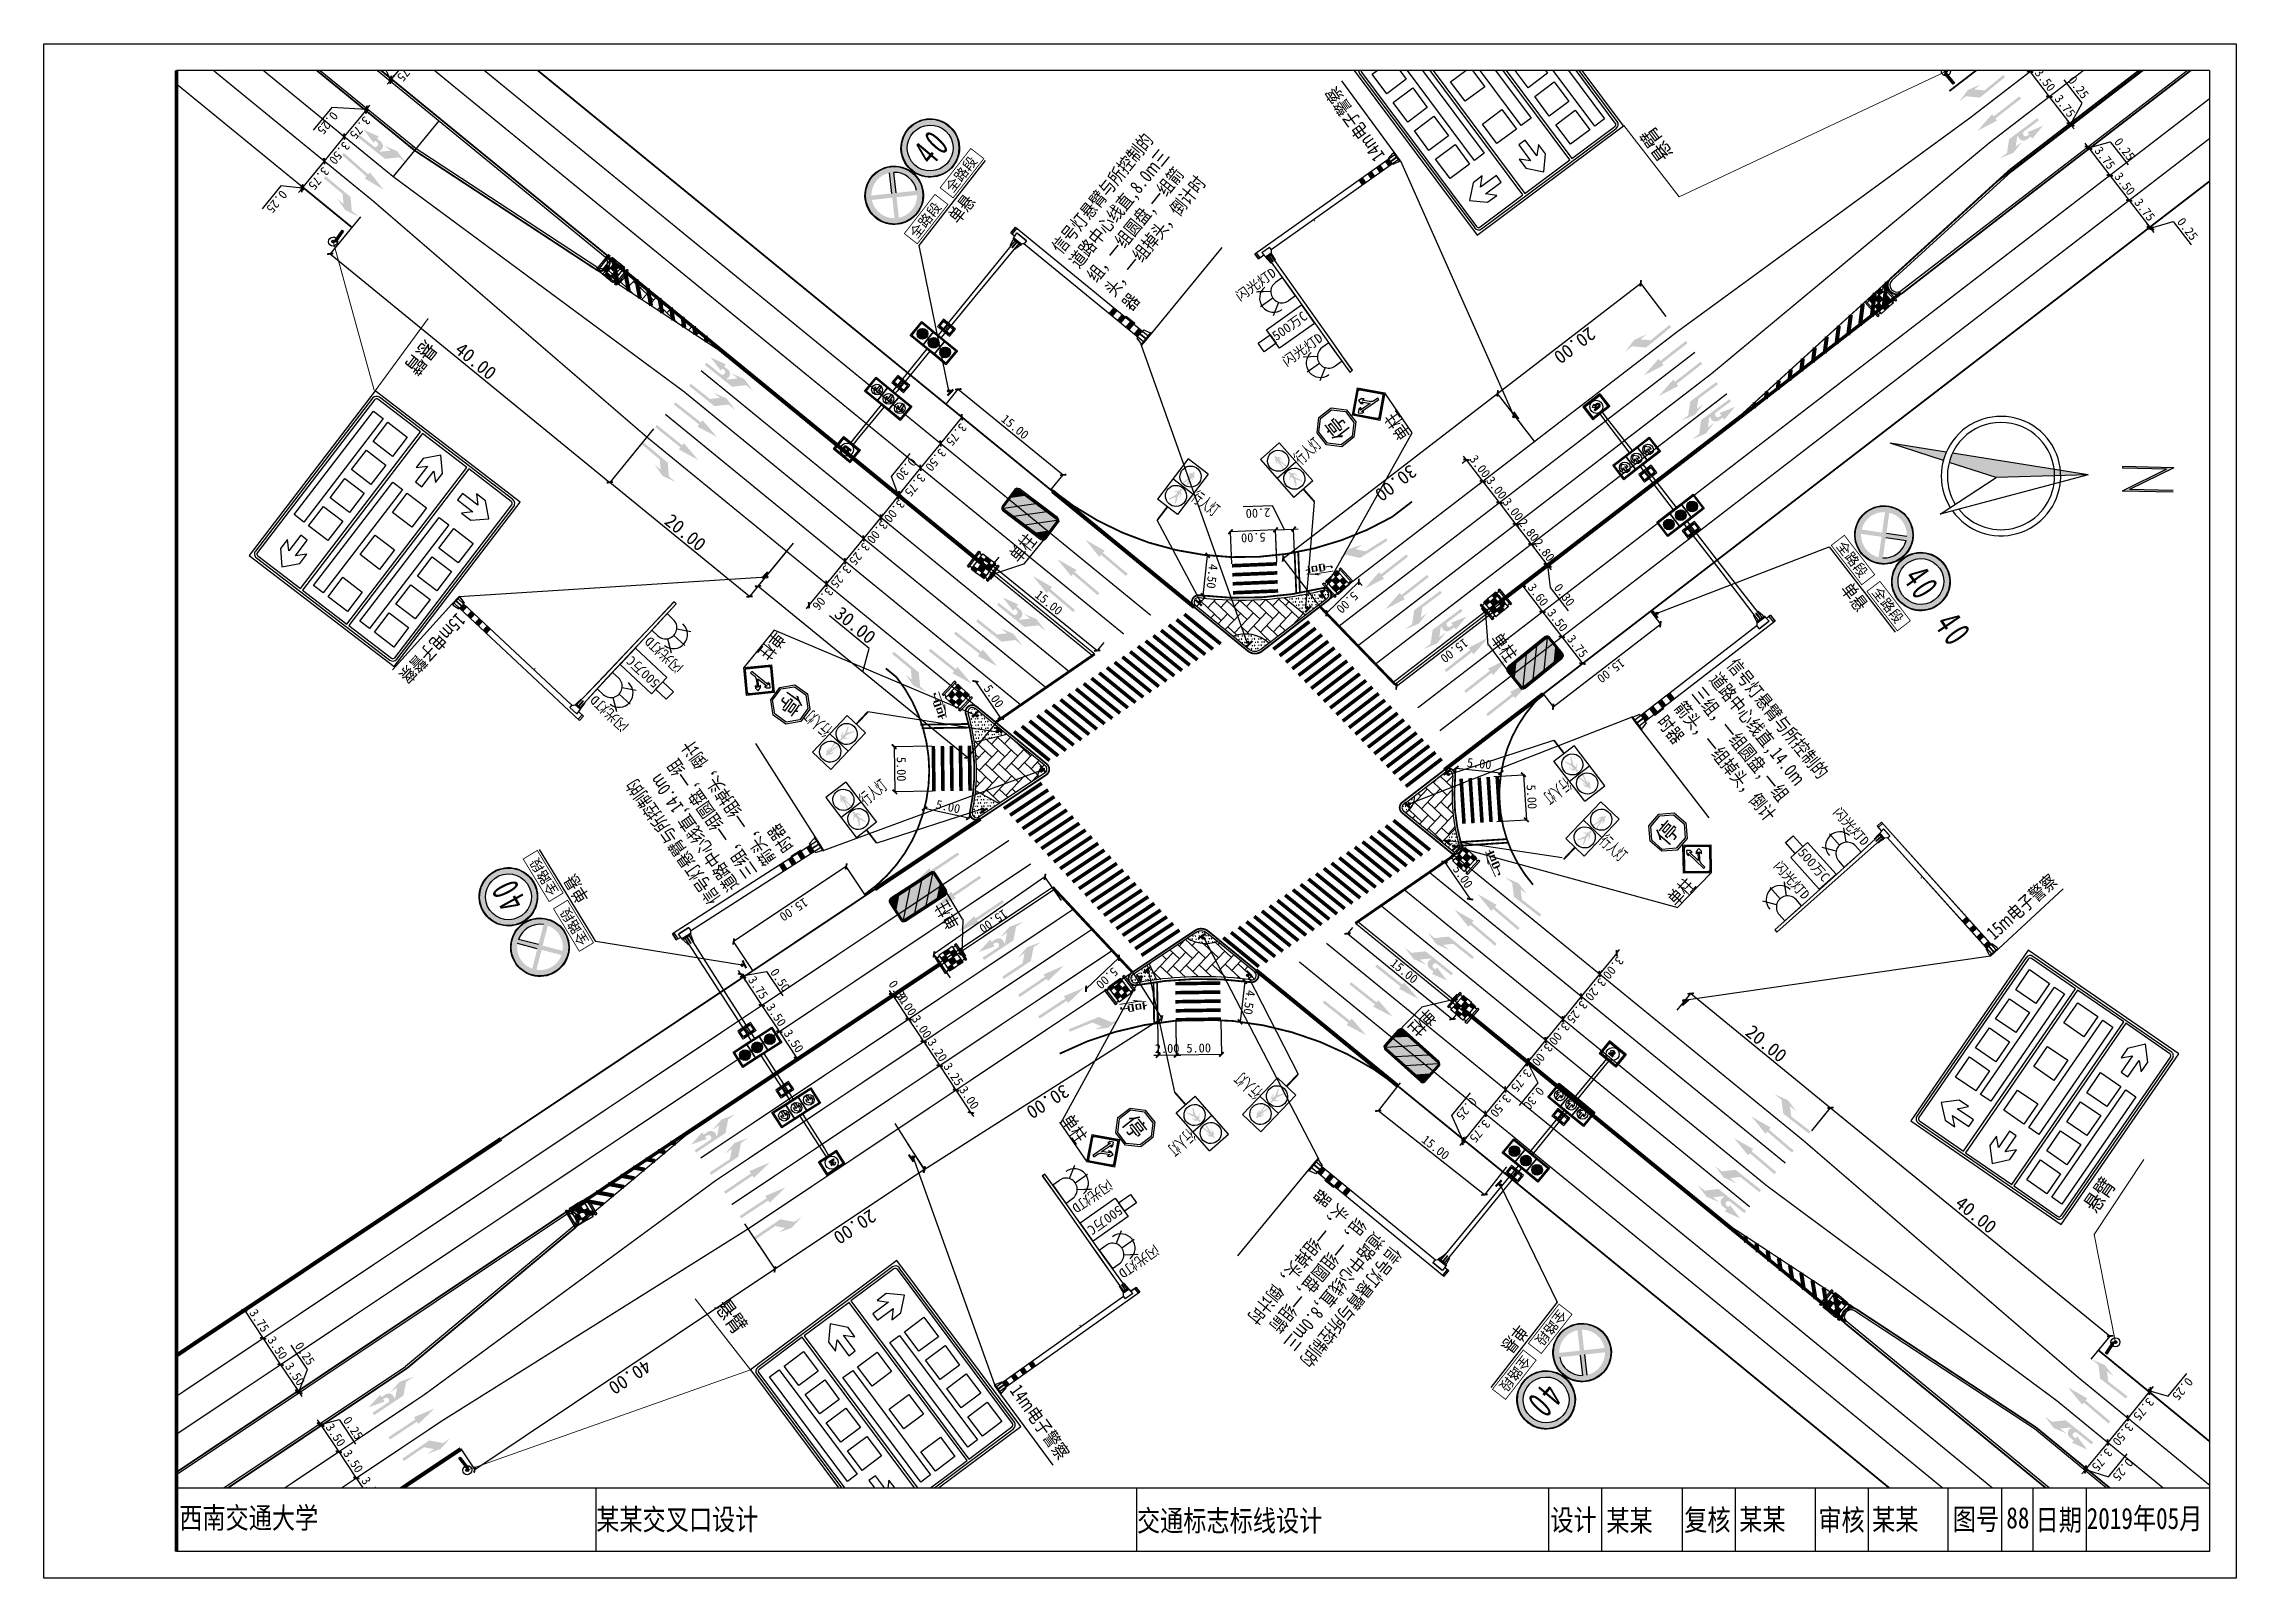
# Paper-space layout 'Layout1' of a CAD drawing. Extents: x 896 to 1309, y -51 to 238.
# The model-space entities are those that its viewports show. They can reach past a viewport. Long polylines and large blocks are cut down to what shows.
import ezdxf
from ezdxf.enums import TextEntityAlignment as Align

# ---------------------------------------------------------------- set-up
doc = ezdxf.new("R2010")
doc.units = 0
doc.header["$LTSCALE"] = 0.5
doc.header["$PDMODE"] = 32
doc.linetypes.add('JTSS01', pattern=[6, 2, -4])
doc.linetypes.add('JTSS02', pattern=[2, 1, -1])
doc.layers.get('0').update_dxf_attribs({"linetype": 'CONTINUOUS'})
doc.layers.get('Defpoints').update_dxf_attribs({"linetype": 'CONTINUOUS'})
for name, color, linetype in [('@-交通信号', 7, 'CONTINUOUS'), ('@-交通标志', 7, 'CONTINUOUS'), ('@-图框', 7, 'CONTINUOUS'), ('@-指北针', 7, 'CONTINUOUS'), ('@-监控设备', 7, 'CONTINUOUS'), ('@-设计标注', 7, 'CONTINUOUS'), ('@-道路边线', 7, 'CONTINUOUS'), ('@-道路隔离设施', 3, 'CONTINUOUS'), ('@-隔离岛', 3, 'CONTINUOUS'), ('@-隔离栏', 7, 'CONTINUOUS'), ('@道路标注', 7, 'CONTINUOUS'), ('交通标志', 7, 'CONTINUOUS'), ('参考', 9, 'CONTINUOUS')]:
    doc.layers.add(name, color=color, linetype=linetype)
doc.layers.add('@-道路标线', color=7, linetype='CONTINUOUS', lineweight=0)
doc.styles.add('--黑体', font='simhei.ttf')
doc.styles.add('-黑体', font='simhei.ttf', dxfattribs={"width": 0.8})
doc.styles.add('HT', font='rd.shx', dxfattribs={"bigfont": 'ht.shx'})
doc.styles.add('ST', font='', dxfattribs={"width": 0.8})
doc.styles.add('STYLE1', font='simhei.ttf', dxfattribs={"width": 0.8})
doc.styles.add('标线文字样式', font='simhei.ttf')
doc.styles.add('黑体', font='simhei.ttf')
doc.styles.get('ST').set_extended_font_data('NSimSun')
doc.linetypes.add('FENCELINE1', pattern='A,6.35,-2.54,[133,ltypeshp.shx,S=2.54,R=0,X=-2.54,Y=0],-2.54,25.4', length=36.83)
doc.dimstyles.new('标志标注', dxfattribs={"dimtxt": 1, "dimasz": 0.5, "dimexe": 0, "dimexo": 0, "dimgap": 0.25, "dimtad": 1, "dimzin": 0, "dimdsep": 46, "dimtxsty": '--黑体', "dimblk": 'ARCHTICK', "dimcen": 0.09, "dimadec": 0, "dimazin": 0, "dimtfac": 1, "dimtix": 1, "dimtmove": 2, "dimatfit": 0, "dimfxl": 1, "dimtolj": 1, "dimtzin": 0, "dimarcsym": 0})
pattern_1 = [(90, (-9e-05, 2e-05), (-0.35920999999, 0.35921000001), [0.09525, -0.62317]), (44.999999998, (-9e-05, 2e-05), (-0.35921024483, 0.35921024485), [0.09525, -0.41275]), (134.999999998, (-9e-05, 2e-05), (-0.35921024485, -0.35921024483), [0.09525, -0.41275])]

psp = doc.layouts.get("Layout1")

msp = doc.modelspace()

# ---------------------------------------------------------------- texts
at = {"layer": '@-交通信号', "char_height": 1.5, "width": 16.8804, "attachment_point": 1, "style": 'ST'}
for s, insert, rotation in [('信号灯悬臂与所控制的道路中心线直,14.0{\\fArial|b0|i0|c0|p32;m}三组，一组圆盘,一组箭头，一组掉头，倒计时器', (529739.587, 3020977.056), 37.30138), ('信号灯悬臂与所控制的道路中心线直,8.0{\\fArial|b0|i0|c0|p32;m}三组，一组圆盘,一组箭头，一组掉头，倒计时器', (529804.579, 3020938.056), 319.20032), ('信号灯悬臂与所控制的道路中心线直,8.0{\\fArial|b0|i0|c0|p32;m}三组，一组圆盘,一组箭头，一组掉头，倒计时器', (529691.823, 3020902.468), 139.20032), ('信号灯悬臂与所控制的道路中心线直,14.0{\\fArial|b0|i0|c0|p32;m}三组，一组圆盘,一组箭头，一组掉头，倒计时器', (529763.74, 3020862.485), 213.30138)]:
    msp.add_mtext(s, dxfattribs=dict(at, insert=insert, rotation=rotation))
at = {"layer": '@-交通标志', "style": '-黑体', "width": 0.8}
for rotation, p in [(143.26364, (529802.502, 3021014.969, 1502.367)), (214.55123, (529683.682, 3020971.754)), (34.55123, (529808.129, 3020861.621)), (320.36947, (529699.957, 3020832.937))]:
    msp.add_text('悬臂', height=1.8, rotation=rotation, dxfattribs=at).set_placement(p)
at = {"layer": '@-交通标志', "color": 7, "char_height": 3, "attachment_point": 8, "rotation": 32.49492, "style": '标线文字样式'}
for s, insert in [('{\\W0.666667;0}', (529738.712, 3021000.28)), ('\\W0.6667;4', (529737.237, 3020999.338))]:
    msp.add_mtext(s, dxfattribs=dict(at, insert=insert))
at = {"layer": '@-监控设备', "char_height": 1.5, "width": 14.80904, "attachment_point": 1, "style": 'ST'}
for s, insert, rotation in [('15{\\fArial|b0|i0|c0|p32;m}电子警察', (529770.743, 3021003.649), 130.19605), ('14{\\fArial|b0|i0|c0|p32;m}电子警察', (529683.714, 3020938.598), 213.68527), ('14{\\fArial|b0|i0|c0|p32;m}电子警察', (529817.57, 3020895.273, 1504.214), 33.68527), ('15{\\fArial|b0|i0|c0|p32;m}电子警察', (529731.385, 3020836.536, -1501.544), 315.19605)]:
    msp.add_mtext(s, dxfattribs=dict(at, insert=insert, rotation=rotation))
at = {"layer": '@-道路标线', "color": 7, "ltscale": 10, "style": 'STYLE1', "width": 0.4}
for rotation, p in [(112.31778, (529763.011, 3020949.285)), (187.31778, (529729.008, 3020932.466)), (7.31778, (529775.712, 3020907.751)), (287.31778, (529740.911, 3020888.867))]:
    msp.add_text('停', height=2.43, rotation=rotation, dxfattribs=at).set_placement(p)

# ---------------------------------------------------------------- blocks, each defined once
blk = doc.blocks.new('A$C239E616A')
at = {"layer": '@-图框', "color": 7}
for p, q in [((383, 0), (0, 0)), ((383, 0), (383, -279)), ((79.06, -279), (79.06, -267)), ((180.93, -279), (180.93, -267)), ((258.51, -279), (258.51, -267)), ((268.51, -279), (268.51, -267)), ((283.71, -279), (283.71, -267)), ((293.71, -279), (293.71, -267)), ((308.74, -279), (308.74, -267)), ((318.74, -279), (318.74, -267)), ((318.74, -279), (318.74, -267)), ((333.77, -279), (333.77, -267)), ((343.85, -278.9), (343.85, -266.9)), ((349.78, -279), (349.78, -267)), ((359.78, -279), (359.78, -267)), ((383, -279), (0, -279))]:
    blk.add_line(p, q, dxfattribs=at)
at = {"layer": '@-图框', "color": 7, "linetype": 'ByBlock'}
blk.add_line((0, -267), (383, -267), dxfattribs=at)
at = {"layer": '@-图框'}
blk.add_lwpolyline([(-25, 5), (388, 5), (388, -284), (-25, -284)], close=True, dxfattribs=at)
at = {"layer": '@-图框', "color": 7, "const_width": 0.7}
blk.add_lwpolyline([(0, -279), (0, 0)], dxfattribs=at)
at = {"layer": '@-图框', "color": 7, "style": '黑体', "width": 0.8}
for s, p in [('图号', (338.98, -272.94)), ('日期', (354.57, -272.99))]:
    blk.add_text(s, height=4, dxfattribs=at).set_placement(p, align=Align.MIDDLE)
at = {"layer": '@-图框', "color": 7, "style": '黑体', "width": 0.8, "flags": 8}
for tag, p in [('单位名称', (0.5, -274.64)), ('项目名', (79.06, -274.94)), ('图纸名', (180.93, -275.17)), ('设计', (258.82, -275.03)), ('设计者', (269.35, -275.16)), ('复核', (284.02, -275.03)), ('复核者', (294.39, -274.96)), ('审核', (309.29, -275.03)), ('审核者', (319.42, -274.96)), ('88', (344.7, -274.62)), ('2019年05月', (359.84, -274.74))]:
    blk.add_attdef(tag, p, '', height=4, dxfattribs=at)
blk = doc.blocks.new('_ArchTick')
at = {"color": 0, "linetype": 'ByBlock', "const_width": 0.4}
blk.add_lwpolyline([(-0.5, -0.5), (0.5, 0.5)], dxfattribs=at)
blk = doc.blocks.new('*D23')
at = {"layer": '@-设计标注', "color": 0, "linetype": 'Continuous', "lineweight": -2, "transparency": 16777216}
for p, q in [((529778.11, 3020918.71), (529781.89, 3020918.65)), ((529781.89, 3020918.65), (529781.81, 3020913.65)), ((529778.04, 3020913.71), (529781.81, 3020913.65))]:
    blk.add_line(p, q, dxfattribs=at)
at = {"layer": 'Defpoints', "color": 0, "linetype": 'Continuous', "transparency": 16777216}
for p in [(529778.11, 3020918.71, 1475.29), (529778.04, 3020913.71, 1475.29), (529781.81, 3020913.65)]:
    blk.add_point(p, dxfattribs=at)
at = {"layer": '@-设计标注', "color": 0, "linetype": 'Continuous', "lineweight": -2, "transparency": 16777216, "xscale": 0.5, "yscale": 0.5, "zscale": 0.5}
for p, rotation in [((529781.89, 3020918.65), 89.11334263209089), ((529781.81, 3020913.65), 269.1133426320909)]:
    blk.add_blockref('_ArchTick', p, dxfattribs=dict(at, rotation=rotation))
at = {"layer": '@-设计标注', "color": 0, "linetype": 'Continuous', "transparency": 16777216, "insert": (529781.1, 3020916.16), "char_height": 1, "attachment_point": 5, "rotation": 89.1133, "style": '--黑体'}
blk.add_mtext('\\A1;5.00', dxfattribs=at)
blk = doc.blocks.new('*D24')
at = {"layer": '@-设计标注', "color": 0, "linetype": 'Continuous', "lineweight": -2, "transparency": 16777216}
for p, q in [((529746.77, 3020887.61), (529746.7, 3020883.44)), ((529751.77, 3020887.53), (529751.7, 3020883.36)), ((529746.7, 3020883.44), (529751.7, 3020883.36))]:
    blk.add_line(p, q, dxfattribs=at)
at = {"layer": 'Defpoints', "color": 0, "linetype": 'Continuous', "transparency": 16777216}
for p in [(529746.77, 3020887.61, 1475.29), (529751.77, 3020887.53, 1475.29), (529751.7, 3020883.36)]:
    blk.add_point(p, dxfattribs=at)
at = {"layer": '@-设计标注', "color": 0, "linetype": 'Continuous', "lineweight": -2, "transparency": 16777216, "xscale": 0.5, "yscale": 0.5, "zscale": 0.5}
for p, rotation in [((529746.7, 3020883.44), 179.0830440871337), ((529751.7, 3020883.36), 359.0830440871337)]:
    blk.add_blockref('_ArchTick', p, dxfattribs=dict(at, rotation=rotation))
at = {"layer": '@-设计标注', "color": 0, "linetype": 'Continuous', "transparency": 16777216, "insert": (529749.21, 3020884.16), "char_height": 1, "attachment_point": 5, "rotation": 359.083, "style": '--黑体'}
blk.add_mtext('\\A1;5.00', dxfattribs=at)
blk = doc.blocks.new('*D25')
at = {"layer": '@-设计标注', "color": 0, "linetype": 'Continuous', "lineweight": -2, "transparency": 16777216}
for p, q in [((529751.92, 3020953.05), (529756.92, 3020953.22)), ((529752.03, 3020949.77), (529751.92, 3020953.05)), ((529757.03, 3020949.93), (529756.92, 3020953.22))]:
    blk.add_line(p, q, dxfattribs=at)
at = {"layer": 'Defpoints', "color": 0, "linetype": 'Continuous', "transparency": 16777216}
for p in [(529756.92, 3020953.22), (529752.03, 3020949.77, 1475.29), (529757.03, 3020949.93, 1475.29)]:
    blk.add_point(p, dxfattribs=at)
at = {"layer": '@-设计标注', "color": 0, "linetype": 'Continuous', "lineweight": -2, "transparency": 16777216, "xscale": 0.5, "yscale": 0.5, "zscale": 0.5}
for p, rotation in [((529751.92, 3020953.05), 181.9244902396125), ((529756.92, 3020953.22), 1.924490239612533)]:
    blk.add_blockref('_ArchTick', p, dxfattribs=dict(at, rotation=rotation))
at = {"layer": '@-设计标注', "color": 0, "linetype": 'Continuous', "transparency": 16777216, "insert": (529754.4, 3020953.89), "char_height": 1, "attachment_point": 5, "rotation": 1.9245, "style": '--黑体'}
blk.add_mtext('\\A1;5.00', dxfattribs=at)
blk = doc.blocks.new('*D26')
at = {"layer": '@-设计标注', "color": 0, "linetype": 'Continuous', "lineweight": -2, "transparency": 16777216}
for p, q in [((529727.54, 3020926.46), (529723.96, 3020926.42)), ((529723.96, 3020926.42), (529724.02, 3020921.42)), ((529727.6, 3020921.46), (529724.02, 3020921.42))]:
    blk.add_line(p, q, dxfattribs=at)
at = {"layer": 'Defpoints', "color": 0, "linetype": 'Continuous', "transparency": 16777216}
for p in [(529727.54, 3020926.46), (529724.02, 3020921.42), (529727.6, 3020921.46)]:
    blk.add_point(p, dxfattribs=at)
at = {"layer": '@-设计标注', "color": 0, "linetype": 'Continuous', "lineweight": -2, "transparency": 16777216, "xscale": 0.5, "yscale": 0.5, "zscale": 0.5}
for p, rotation in [((529723.96, 3020926.42), 90.64711624901862), ((529724.02, 3020921.42), 270.6471162490186)]:
    blk.add_blockref('_ArchTick', p, dxfattribs=dict(at, rotation=rotation))
at = {"layer": '@-设计标注', "color": 0, "linetype": 'Continuous', "transparency": 16777216, "insert": (529724.75, 3020923.93), "char_height": 1, "attachment_point": 5, "rotation": 270.6471, "style": '--黑体'}
blk.add_mtext('\\A1;5.00', dxfattribs=at)
blk = doc.blocks.new('*D27')
at = {"layer": '@-设计标注', "color": 0, "linetype": 'Continuous', "lineweight": -2, "transparency": 16777216}
for p, q in [((529713.27, 3020889.6), (529713.27, 3020889.6)), ((529713.27, 3020889.6), (529715.91, 3020887.3)), ((529715.91, 3020887.3), (529715.91, 3020887.3))]:
    blk.add_line(p, q, dxfattribs=at)
at = {"layer": 'Defpoints', "color": 0, "linetype": 'Continuous', "transparency": 16777216}
for p in [(529713.27, 3020889.6, 1475.29), (529715.91, 3020887.3, 1475.29), (529715.91, 3020887.3)]:
    blk.add_point(p, dxfattribs=at)
at = {"layer": '@-设计标注', "color": 0, "linetype": 'Continuous', "lineweight": -2, "transparency": 16777216, "xscale": 0.5, "yscale": 0.5, "zscale": 0.5}
for p, rotation in [((529713.27, 3020889.6), 138.9957534183977), ((529715.91, 3020887.3), 318.9957534183977)]:
    blk.add_blockref('_ArchTick', p, dxfattribs=dict(at, rotation=rotation))
at = {"layer": '@-设计标注', "color": 0, "linetype": 'Continuous', "transparency": 16777216, "insert": (529715.09, 3020889.02), "char_height": 1, "attachment_point": 5, "rotation": 318.9958, "style": '--黑体'}
blk.add_mtext('\\A1;3.50', dxfattribs=at)
blk = doc.blocks.new('*D28')
at = {"layer": '@-设计标注', "color": 0, "linetype": 'Continuous', "lineweight": -2, "transparency": 16777216}
for p, q in [((529710.44, 3020892.06), (529710.44, 3020892.06)), ((529710.44, 3020892.06), (529713.27, 3020889.6)), ((529713.27, 3020889.6), (529713.27, 3020889.6))]:
    blk.add_line(p, q, dxfattribs=at)
at = {"layer": 'Defpoints', "color": 0, "linetype": 'Continuous', "transparency": 16777216}
for p in [(529710.44, 3020892.06, 1475.29), (529713.27, 3020889.6, 1475.29), (529713.27, 3020889.6)]:
    blk.add_point(p, dxfattribs=at)
at = {"layer": '@-设计标注', "color": 0, "linetype": 'Continuous', "lineweight": -2, "transparency": 16777216, "xscale": 0.5, "yscale": 0.5, "zscale": 0.5}
for p, rotation in [((529710.44, 3020892.06), 138.9957533975043), ((529713.27, 3020889.6), 318.9957533975043)]:
    blk.add_blockref('_ArchTick', p, dxfattribs=dict(at, rotation=rotation))
at = {"layer": '@-设计标注', "color": 0, "linetype": 'Continuous', "transparency": 16777216, "insert": (529712.35, 3020891.39), "char_height": 1, "attachment_point": 5, "rotation": 318.9958, "style": '--黑体'}
blk.add_mtext('\\A1;3.75', dxfattribs=at)
blk = doc.blocks.new('*D29')
at = {"layer": '@-设计标注', "color": 0, "linetype": 'Continuous', "lineweight": -2, "transparency": 16777216}
for p, q in [((529715.91, 3020887.3), (529715.91, 3020887.3)), ((529715.91, 3020887.3), (529718.74, 3020884.84)), ((529718.74, 3020884.84), (529718.74, 3020884.84))]:
    blk.add_line(p, q, dxfattribs=at)
at = {"layer": 'Defpoints', "color": 0, "linetype": 'Continuous', "transparency": 16777216}
for p in [(529715.91, 3020887.3, 1475.29), (529718.74, 3020884.84, 1475.29), (529718.74, 3020884.84)]:
    blk.add_point(p, dxfattribs=at)
at = {"layer": '@-设计标注', "color": 0, "linetype": 'Continuous', "lineweight": -2, "transparency": 16777216, "xscale": 0.5, "yscale": 0.5, "zscale": 0.5}
for p, rotation in [((529715.91, 3020887.3), 138.9957534183977), ((529718.74, 3020884.84), 318.9957534183977)]:
    blk.add_blockref('_ArchTick', p, dxfattribs=dict(at, rotation=rotation))
at = {"layer": '@-设计标注', "color": 0, "linetype": 'Continuous', "transparency": 16777216, "insert": (529717.82, 3020886.64), "char_height": 1, "attachment_point": 5, "rotation": 318.9958, "style": '--黑体'}
blk.add_mtext('\\A1;3.75', dxfattribs=at)
blk = doc.blocks.new('*D30')
at = {"layer": '@-设计标注', "color": 0, "linetype": 'Continuous', "lineweight": -2, "transparency": 16777216}
for p, q in [((529771.73, 3020865.93), (529774.91, 3020867.91)), ((529774.91, 3020867.91), (529774.91, 3020867.91)), ((529771.73, 3020865.93), (529771.73, 3020865.93))]:
    blk.add_line(p, q, dxfattribs=at)
at = {"layer": 'Defpoints', "color": 0, "linetype": 'Continuous', "transparency": 16777216}
for p in [(529774.91, 3020867.91, 1475.29), (529774.91, 3020867.91), (529771.73, 3020865.93, 1475.29)]:
    blk.add_point(p, dxfattribs=at)
at = {"layer": '@-设计标注', "color": 0, "linetype": 'Continuous', "lineweight": -2, "transparency": 16777216, "xscale": 0.5, "yscale": 0.5, "zscale": 0.5}
for p, rotation in [((529774.91, 3020867.91), 31.98488409254313), ((529771.73, 3020865.93), 211.9848840925431)]:
    blk.add_blockref('_ArchTick', p, dxfattribs=dict(at, rotation=rotation))
at = {"layer": '@-设计标注', "color": 0, "linetype": 'Continuous', "transparency": 16777216, "insert": (529772.92, 3020867.56), "char_height": 1, "attachment_point": 5, "rotation": 31.9849, "style": '--黑体'}
blk.add_mtext('\\A1;3.75', dxfattribs=at)
blk = doc.blocks.new('*D31')
at = {"layer": '@-设计标注', "color": 0, "linetype": 'Continuous', "lineweight": -2, "transparency": 16777216}
for p, q in [((529774.91, 3020867.91), (529777.88, 3020869.77)), ((529777.88, 3020869.77), (529777.88, 3020869.77)), ((529774.91, 3020867.91), (529774.91, 3020867.91))]:
    blk.add_line(p, q, dxfattribs=at)
at = {"layer": 'Defpoints', "color": 0, "linetype": 'Continuous', "transparency": 16777216}
for p in [(529777.88, 3020869.77, 1475.29), (529777.88, 3020869.77), (529774.91, 3020867.91, 1475.29)]:
    blk.add_point(p, dxfattribs=at)
at = {"layer": '@-设计标注', "color": 0, "linetype": 'Continuous', "lineweight": -2, "transparency": 16777216, "xscale": 0.5, "yscale": 0.5, "zscale": 0.5}
for p, rotation in [((529777.88, 3020869.77), 31.98488409217352), ((529774.91, 3020867.91), 211.9848840921735)]:
    blk.add_blockref('_ArchTick', p, dxfattribs=dict(at, rotation=rotation))
at = {"layer": '@-设计标注', "color": 0, "linetype": 'Continuous', "transparency": 16777216, "insert": (529776, 3020869.48), "char_height": 1, "attachment_point": 5, "rotation": 31.9849, "style": '--黑体'}
blk.add_mtext('\\A1;3.50', dxfattribs=at)
blk = doc.blocks.new('*D32')
at = {"layer": '@-设计标注', "color": 0, "linetype": 'Continuous', "lineweight": -2, "transparency": 16777216}
for p, q in [((529777.88, 3020869.77), (529780.85, 3020871.62)), ((529780.85, 3020871.62), (529780.85, 3020871.62)), ((529777.88, 3020869.77), (529777.88, 3020869.77))]:
    blk.add_line(p, q, dxfattribs=at)
at = {"layer": 'Defpoints', "color": 0, "linetype": 'Continuous', "transparency": 16777216}
for p in [(529780.85, 3020871.62, 1475.29), (529780.85, 3020871.62), (529777.88, 3020869.77, 1475.29)]:
    blk.add_point(p, dxfattribs=at)
at = {"layer": '@-设计标注', "color": 0, "linetype": 'Continuous', "lineweight": -2, "transparency": 16777216, "xscale": 0.5, "yscale": 0.5, "zscale": 0.5}
for p, rotation in [((529780.85, 3020871.62), 31.98488409217352), ((529777.88, 3020869.77), 211.9848840921735)]:
    blk.add_blockref('_ArchTick', p, dxfattribs=dict(at, rotation=rotation))
at = {"layer": '@-设计标注', "color": 0, "linetype": 'Continuous', "transparency": 16777216, "insert": (529778.96, 3020871.33), "char_height": 1, "attachment_point": 5, "rotation": 31.9849, "style": '--黑体'}
blk.add_mtext('\\A1;3.50', dxfattribs=at)
blk = doc.blocks.new('*D33')
at = {"layer": '@-设计标注', "color": 0, "linetype": 'Continuous', "lineweight": -2, "transparency": 16777216}
for p, q in [((529772.49, 3020909.08), (529777.69, 3020912.17)), ((529777.69, 3020912.17), (529793.65, 3020885.33)), ((529788.45, 3020882.24), (529793.65, 3020885.33))]:
    blk.add_line(p, q, dxfattribs=at)
at = {"layer": 'Defpoints', "color": 0, "linetype": 'Continuous', "transparency": 16777216}
for p in [(529772.49, 3020909.08, 1475.29), (529793.65, 3020885.33), (529788.45, 3020882.24, 1475.29)]:
    blk.add_point(p, dxfattribs=at)
at = {"layer": '@-设计标注', "color": 0, "linetype": 'Continuous', "lineweight": -2, "transparency": 16777216, "xscale": 0.5, "yscale": 0.5, "zscale": 0.5}
for p, rotation in [((529777.69, 3020912.17), 120.7385216190352), ((529793.65, 3020885.33), 300.7385216190352)]:
    blk.add_blockref('_ArchTick', p, dxfattribs=dict(at, rotation=rotation))
at = {"layer": '@-设计标注', "color": 0, "linetype": 'Continuous', "transparency": 16777216, "insert": (529786.54, 3020899.27), "char_height": 1.5, "attachment_point": 5, "rotation": 300.7385, "style": '--黑体'}
blk.add_mtext('\\A1;30.00', dxfattribs=at)
blk = doc.blocks.new('*D34')
at = {"layer": '@-设计标注', "color": 0, "linetype": 'Continuous', "lineweight": -2, "transparency": 16777216}
for p, q in [((529799.04, 3020865.27), (529804.18, 3020868.48)), ((529804.18, 3020868.48), (529825.36, 3020834.55)), ((529823.02, 3020833.09), (529825.36, 3020834.55))]:
    blk.add_line(p, q, dxfattribs=at)
at = {"layer": 'Defpoints', "color": 0, "linetype": 'Continuous', "transparency": 16777216}
for p in [(529799.04, 3020865.27, 1475.29), (529823.02, 3020833.09, 1475.29), (529825.36, 3020834.55)]:
    blk.add_point(p, dxfattribs=at)
at = {"layer": '@-设计标注', "color": 0, "linetype": 'Continuous', "lineweight": -2, "transparency": 16777216, "xscale": 0.5, "yscale": 0.5, "zscale": 0.5}
for p, rotation in [((529804.18, 3020868.48), 121.984884097831), ((529825.36, 3020834.55), 301.984884097831)]:
    blk.add_blockref('_ArchTick', p, dxfattribs=dict(at, rotation=rotation))
at = {"layer": '@-设计标注', "color": 0, "linetype": 'Continuous', "transparency": 16777216, "insert": (529815.63, 3020852.05), "char_height": 1.5, "attachment_point": 5, "rotation": 301.9849, "style": '--黑体'}
blk.add_mtext('\\A1;40.00', dxfattribs=at)
blk = doc.blocks.new('*D35')
at = {"layer": '@-设计标注', "color": 0, "linetype": 'Continuous', "lineweight": -2, "transparency": 16777216}
for p, q in [((529721.27, 3020882.72), (529720.89, 3020883.04)), ((529721.09, 3020882.52), (529721.27, 3020882.72)), ((529721.27, 3020882.72), (529723.53, 3020880.75)), ((529723.36, 3020880.55), (529723.53, 3020880.75)), ((529723.53, 3020880.75), (529723.91, 3020880.42))]:
    blk.add_line(p, q, dxfattribs=at)
at = {"layer": 'Defpoints', "color": 0, "linetype": 'Continuous', "transparency": 16777216}
for p in [(529721.09, 3020882.52, 1475.29), (529723.36, 3020880.55, 1475.29), (529723.53, 3020880.75)]:
    blk.add_point(p, dxfattribs=at)
at = {"layer": '@-设计标注', "color": 0, "linetype": 'Continuous', "lineweight": -2, "transparency": 16777216, "xscale": 0.5, "yscale": 0.5, "zscale": 0.5}
for p, rotation in [((529721.27, 3020882.72), 318.9957534029335), ((529723.53, 3020880.75), 138.9957534029335)]:
    blk.add_blockref('_ArchTick', p, dxfattribs=dict(at, rotation=rotation))
at = {"layer": '@-设计标注', "color": 0, "linetype": 'Continuous', "transparency": 16777216, "insert": (529722.9, 3020882.3), "char_height": 1, "attachment_point": 5, "rotation": 318.9958, "style": '--黑体'}
blk.add_mtext('\\A1;3.00', dxfattribs=at)
blk = doc.blocks.new('*D36')
at = {"layer": '@-设计标注', "color": 0, "linetype": 'Continuous', "lineweight": -2, "transparency": 16777216}
for p, q in [((529723.36, 3020880.55), (529723.53, 3020880.75)), ((529723.53, 3020880.75), (529725.98, 3020878.62)), ((529725.98, 3020878.62), (529725.98, 3020878.62))]:
    blk.add_line(p, q, dxfattribs=at)
at = {"layer": 'Defpoints', "color": 0, "linetype": 'Continuous', "transparency": 16777216}
for p in [(529723.36, 3020880.55, 1475.29), (529725.98, 3020878.62, 1475.29), (529725.98, 3020878.62)]:
    blk.add_point(p, dxfattribs=at)
at = {"layer": '@-设计标注', "color": 0, "linetype": 'Continuous', "lineweight": -2, "transparency": 16777216, "xscale": 0.5, "yscale": 0.5, "zscale": 0.5}
for p, rotation in [((529723.53, 3020880.75), 138.9957534183977), ((529725.98, 3020878.62), 318.9957534183977)]:
    blk.add_blockref('_ArchTick', p, dxfattribs=dict(at, rotation=rotation))
at = {"layer": '@-设计标注', "color": 0, "linetype": 'Continuous', "transparency": 16777216, "insert": (529725.25, 3020880.25), "char_height": 1, "attachment_point": 5, "rotation": 318.9958, "style": '--黑体'}
blk.add_mtext('\\A1;3.25', dxfattribs=at)
blk = doc.blocks.new('*D37')
at = {"layer": '@-设计标注', "color": 0, "linetype": 'Continuous', "lineweight": -2, "transparency": 16777216}
for p in [(529725.98, 3020878.62), (529728.44, 3020876.48)]:
    blk.add_line(p, (529728.44, 3020876.48), dxfattribs=at)
at = {"layer": 'Defpoints', "color": 0, "linetype": 'Continuous', "transparency": 16777216}
for p in [(529725.98, 3020878.62, 1475.29), (529728.44, 3020876.48, 1475.29), (529728.44, 3020876.48)]:
    blk.add_point(p, dxfattribs=at)
at = {"layer": '@-设计标注', "color": 0, "linetype": 'Continuous', "lineweight": -2, "transparency": 16777216, "xscale": 0.5, "yscale": 0.5, "zscale": 0.5}
for p, rotation in [((529725.98, 3020878.62), 138.9957534183977), ((529728.44, 3020876.48), 318.9957534183977)]:
    blk.add_blockref('_ArchTick', p, dxfattribs=dict(at, rotation=rotation))
at = {"layer": '@-设计标注', "color": 0, "linetype": 'Continuous', "transparency": 16777216, "insert": (529727.7, 3020878.12), "char_height": 1, "attachment_point": 5, "rotation": 318.9958, "style": '--黑体'}
blk.add_mtext('\\A1;3.25', dxfattribs=at)
blk = doc.blocks.new('*D38')
at = {"layer": '@-设计标注', "color": 0, "linetype": 'Continuous', "lineweight": -2, "transparency": 16777216}
for p, q in [((529728.44, 3020876.48), (529728.06, 3020876.81)), ((529728.44, 3020876.48), (529728.44, 3020876.48)), ((529728.44, 3020876.48), (529730.75, 3020874.48)), ((529730.74, 3020874.47), (529730.75, 3020874.48)), ((529730.75, 3020874.48), (529731.12, 3020874.15))]:
    blk.add_line(p, q, dxfattribs=at)
at = {"layer": 'Defpoints', "color": 0, "linetype": 'Continuous', "transparency": 16777216}
for p in [(529728.44, 3020876.48, 1475.29), (529730.74, 3020874.47), (529730.75, 3020874.48)]:
    blk.add_point(p, dxfattribs=at)
at = {"layer": '@-设计标注', "color": 0, "linetype": 'Continuous', "lineweight": -2, "transparency": 16777216, "xscale": 0.5, "yscale": 0.5, "zscale": 0.5}
for p, rotation in [((529728.44, 3020876.48), 318.9957534183977), ((529730.75, 3020874.48), 138.9957534183977)]:
    blk.add_blockref('_ArchTick', p, dxfattribs=dict(at, rotation=rotation))
at = {"layer": '@-设计标注', "color": 0, "linetype": 'Continuous', "transparency": 16777216, "insert": (529730.09, 3020876.05), "char_height": 1, "attachment_point": 5, "rotation": 318.9958, "style": '--黑体'}
blk.add_mtext('\\A1;3.06', dxfattribs=at)
blk = doc.blocks.new('*D39')
at = {"layer": '@-设计标注', "color": 0, "linetype": 'Continuous', "lineweight": -2, "transparency": 16777216}
for p, q in [((529719, 3020884.69), (529718.63, 3020885.01)), ((529719.67, 3020885.45), (529719, 3020884.69)), ((529719, 3020884.69), (529721.27, 3020882.72)), ((529721.93, 3020883.48), (529721.27, 3020882.72)), ((529721.27, 3020882.72), (529721.65, 3020882.39))]:
    blk.add_line(p, q, dxfattribs=at)
at = {"layer": 'Defpoints', "color": 0, "linetype": 'Continuous', "transparency": 16777216}
for p in [(529719.67, 3020885.45, 1475.29), (529721.27, 3020882.72), (529721.93, 3020883.48, 1475.29)]:
    blk.add_point(p, dxfattribs=at)
at = {"layer": '@-设计标注', "color": 0, "linetype": 'Continuous', "lineweight": -2, "transparency": 16777216, "xscale": 0.5, "yscale": 0.5, "zscale": 0.5}
for p, rotation in [((529719, 3020884.69), 318.9957534081863), ((529721.27, 3020882.72), 138.9957534081863)]:
    blk.add_blockref('_ArchTick', p, dxfattribs=dict(at, rotation=rotation))
at = {"layer": '@-设计标注', "color": 0, "linetype": 'Continuous', "transparency": 16777216, "insert": (529720.63, 3020884.27), "char_height": 1, "attachment_point": 5, "rotation": 318.9958, "style": '--黑体'}
blk.add_mtext('\\A1;3.00', dxfattribs=at)
blk = doc.blocks.new('*D40')
at = {"layer": '@-设计标注', "color": 0, "linetype": 'Continuous', "lineweight": -2, "transparency": 16777216}
for p, q in [((529712.47, 3020856.31), (529716.47, 3020852.83)), ((529690.22, 3020822.64), (529716.47, 3020852.83)), ((529686.22, 3020826.12), (529690.22, 3020822.64))]:
    blk.add_line(p, q, dxfattribs=at)
at = {"layer": 'Defpoints', "color": 0, "linetype": 'Continuous', "transparency": 16777216}
for p in [(529712.47, 3020856.31), (529716.47, 3020852.83), (529686.22, 3020826.12)]:
    blk.add_point(p, dxfattribs=at)
at = {"layer": '@-设计标注', "color": 0, "linetype": 'Continuous', "lineweight": -2, "transparency": 16777216, "xscale": 0.5, "yscale": 0.5, "zscale": 0.5}
for p, rotation in [((529716.47, 3020852.83), 48.9957534060821), ((529690.22, 3020822.64), 228.9957534060821)]:
    blk.add_blockref('_ArchTick', p, dxfattribs=dict(at, rotation=rotation))
at = {"layer": '@-设计标注', "color": 0, "linetype": 'Continuous', "transparency": 16777216, "insert": (529702.59, 3020838.4), "char_height": 1.5, "attachment_point": 5, "rotation": 48.9958, "style": '--黑体'}
blk.add_mtext('\\A1;40.00', dxfattribs=at)
blk = doc.blocks.new('*D41')
at = {"layer": '@-设计标注', "color": 0, "linetype": 'Continuous', "lineweight": -2, "transparency": 16777216}
blk.add_line((529773.87, 3020921.5), (529778.33, 3020920.84), dxfattribs=at)
at = {"layer": 'Defpoints', "color": 0, "linetype": 'Continuous', "transparency": 16777216}
for p in [(529773.87, 3020921.5), (529778.33, 3020920.84), (529778.33, 3020920.84)]:
    blk.add_point(p, dxfattribs=at)
at = {"layer": '@-设计标注', "color": 0, "linetype": 'Continuous', "lineweight": -2, "transparency": 16777216, "xscale": 0.5, "yscale": 0.5, "zscale": 0.5}
for p, rotation in [((529773.87, 3020921.5), 171.5553507924244), ((529778.33, 3020920.84), 351.5553507924244)]:
    blk.add_blockref('_ArchTick', p, dxfattribs=dict(at, rotation=rotation))
at = {"layer": '@-设计标注', "color": 0, "linetype": 'Continuous', "transparency": 16777216, "insert": (529776.21, 3020921.92), "char_height": 1, "attachment_point": 5, "rotation": 351.5554, "style": '--黑体'}
blk.add_mtext('\\A1;4.50', dxfattribs=at)
blk = doc.blocks.new('*D42')
at = {"layer": '@-设计标注', "color": 0, "linetype": 'Continuous', "lineweight": -2, "transparency": 16777216}
for p, q in [((529726.56, 3020918.81), (529726.56, 3020918.81)), ((529731.02, 3020918.17), (529726.56, 3020918.81)), ((529731.02, 3020918.17), (529731.02, 3020918.17))]:
    blk.add_line(p, q, dxfattribs=at)
at = {"layer": 'Defpoints', "color": 0, "linetype": 'Continuous', "transparency": 16777216}
for p in [(529726.56, 3020918.81), (529726.56, 3020918.81), (529731.02, 3020918.17)]:
    blk.add_point(p, dxfattribs=at)
at = {"layer": '@-设计标注', "color": 0, "linetype": 'Continuous', "lineweight": -2, "transparency": 16777216, "xscale": 0.5, "yscale": 0.5, "zscale": 0.5}
for p, rotation in [((529726.56, 3020918.81), 171.7765766670148), ((529731.02, 3020918.17), 351.7765766670147)]:
    blk.add_blockref('_ArchTick', p, dxfattribs=dict(at, rotation=rotation))
at = {"layer": '@-设计标注', "color": 0, "linetype": 'Continuous', "transparency": 16777216, "insert": (529728.9, 3020919.24), "char_height": 1, "attachment_point": 5, "rotation": 351.7766, "style": '--黑体'}
blk.add_mtext('\\A1;4.50', dxfattribs=at)
blk = doc.blocks.new('*D43')
at = {"layer": '@-设计标注', "color": 0, "linetype": 'Continuous', "lineweight": -2, "transparency": 16777216}
for p, q in [((529771.99, 3020962.78), (529771.61, 3020963.11)), ((529771.99, 3020962.78), (529771.99, 3020962.78)), ((529771.99, 3020962.78), (529774.25, 3020960.81)), ((529774.25, 3020960.81), (529774.25, 3020960.81)), ((529774.25, 3020960.81), (529774.63, 3020960.48))]:
    blk.add_line(p, q, dxfattribs=at)
at = {"layer": 'Defpoints', "color": 0, "linetype": 'Continuous', "transparency": 16777216}
for p in [(529771.99, 3020962.78, 1475.29), (529774.25, 3020960.81, 1475.29), (529774.25, 3020960.81)]:
    blk.add_point(p, dxfattribs=at)
at = {"layer": '@-设计标注', "color": 0, "linetype": 'Continuous', "lineweight": -2, "transparency": 16777216, "xscale": 0.5, "yscale": 0.5, "zscale": 0.5}
for p, rotation in [((529771.99, 3020962.78), 319.0279956037649), ((529774.25, 3020960.81), 139.0279956037649)]:
    blk.add_blockref('_ArchTick', p, dxfattribs=dict(at, rotation=rotation))
at = {"layer": '@-设计标注', "color": 0, "linetype": 'Continuous', "transparency": 16777216, "insert": (529773.62, 3020962.36), "char_height": 1, "attachment_point": 5, "rotation": 319.028, "style": '--黑体'}
blk.add_mtext('\\A1;3.00', dxfattribs=at)
blk = doc.blocks.new('*D44')
at = {"layer": '@-设计标注', "color": 0, "linetype": 'Continuous', "lineweight": -2, "transparency": 16777216}
for p, q in [((529774.25, 3020960.81), (529773.87, 3020961.14)), ((529774.25, 3020960.81), (529774.25, 3020960.81)), ((529774.25, 3020960.81), (529776.67, 3020958.71)), ((529776.67, 3020958.71), (529776.67, 3020958.71)), ((529776.67, 3020958.71), (529777.05, 3020958.38))]:
    blk.add_line(p, q, dxfattribs=at)
at = {"layer": 'Defpoints', "color": 0, "linetype": 'Continuous', "transparency": 16777216}
for p in [(529774.25, 3020960.81, 1475.29), (529776.67, 3020958.71, 1475.29), (529776.67, 3020958.71)]:
    blk.add_point(p, dxfattribs=at)
at = {"layer": '@-设计标注', "color": 0, "linetype": 'Continuous', "lineweight": -2, "transparency": 16777216, "xscale": 0.5, "yscale": 0.5, "zscale": 0.5}
for p, rotation in [((529774.25, 3020960.81), 319.0279956288574), ((529776.67, 3020958.71), 139.0279956288573)]:
    blk.add_blockref('_ArchTick', p, dxfattribs=dict(at, rotation=rotation))
at = {"layer": '@-设计标注', "color": 0, "linetype": 'Continuous', "transparency": 16777216, "insert": (529775.96, 3020960.33), "char_height": 1, "attachment_point": 5, "rotation": 319.028, "style": '--黑体'}
blk.add_mtext('\\A1;3.20', dxfattribs=at)
blk = doc.blocks.new('*D45')
at = {"layer": '@-设计标注', "color": 0, "linetype": 'Continuous', "lineweight": -2, "transparency": 16777216}
blk.add_line((529776.67, 3020958.71), (529779.12, 3020956.58), dxfattribs=at)
at = {"layer": 'Defpoints', "color": 0, "linetype": 'Continuous', "transparency": 16777216}
for p in [(529776.67, 3020958.71, 1475.29), (529779.12, 3020956.58, 1475.29), (529779.12, 3020956.58)]:
    blk.add_point(p, dxfattribs=at)
at = {"layer": '@-设计标注', "color": 0, "linetype": 'Continuous', "lineweight": -2, "transparency": 16777216, "xscale": 0.5, "yscale": 0.5, "zscale": 0.5}
for p, rotation in [((529776.67, 3020958.71), 139.0279956288573), ((529779.12, 3020956.58), 319.0279956288574)]:
    blk.add_blockref('_ArchTick', p, dxfattribs=dict(at, rotation=rotation))
at = {"layer": '@-设计标注', "color": 0, "linetype": 'Continuous', "transparency": 16777216, "insert": (529778.39, 3020958.21), "char_height": 1, "attachment_point": 5, "rotation": 319.028, "style": '--黑体'}
blk.add_mtext('\\A1;3.25', dxfattribs=at)
blk = doc.blocks.new('*D46')
at = {"layer": '@-设计标注', "color": 0, "linetype": 'Continuous', "lineweight": -2, "transparency": 16777216}
for p, q in [((529779.12, 3020956.58), (529778.74, 3020956.91)), ((529779.12, 3020956.58), (529781.39, 3020954.61)), ((529781.39, 3020954.61), (529781.39, 3020954.61)), ((529781.39, 3020954.61), (529781.76, 3020954.29))]:
    blk.add_line(p, q, dxfattribs=at)
at = {"layer": 'Defpoints', "color": 0, "linetype": 'Continuous', "transparency": 16777216}
for p in [(529779.12, 3020956.58, 1475.29), (529781.39, 3020954.61, 1475.29), (529781.39, 3020954.61)]:
    blk.add_point(p, dxfattribs=at)
at = {"layer": '@-设计标注', "color": 0, "linetype": 'Continuous', "lineweight": -2, "transparency": 16777216, "xscale": 0.5, "yscale": 0.5, "zscale": 0.5}
for p, rotation in [((529779.12, 3020956.58), 319.0279956288574), ((529781.39, 3020954.61), 139.0279956288573)]:
    blk.add_blockref('_ArchTick', p, dxfattribs=dict(at, rotation=rotation))
at = {"layer": '@-设计标注', "color": 0, "linetype": 'Continuous', "transparency": 16777216, "insert": (529780.75, 3020956.17), "char_height": 1, "attachment_point": 5, "rotation": 319.028, "style": '--黑体'}
blk.add_mtext('\\A1;3.00', dxfattribs=at)
blk = doc.blocks.new('*D47')
at = {"layer": '@-设计标注', "color": 0, "linetype": 'Continuous', "lineweight": -2, "transparency": 16777216}
for p, q in [((529781.39, 3020954.61), (529781.01, 3020954.94)), ((529781.39, 3020954.61), (529781.39, 3020954.61)), ((529781.39, 3020954.61), (529783.65, 3020952.65)), ((529783.65, 3020952.65), (529783.65, 3020952.65)), ((529783.65, 3020952.65), (529784.03, 3020952.32))]:
    blk.add_line(p, q, dxfattribs=at)
at = {"layer": 'Defpoints', "color": 0, "linetype": 'Continuous', "transparency": 16777216}
for p in [(529781.39, 3020954.61, 1475.29), (529783.65, 3020952.65, 1475.29), (529783.65, 3020952.65)]:
    blk.add_point(p, dxfattribs=at)
at = {"layer": '@-设计标注', "color": 0, "linetype": 'Continuous', "lineweight": -2, "transparency": 16777216, "xscale": 0.5, "yscale": 0.5, "zscale": 0.5}
for p, rotation in [((529781.39, 3020954.61), 319.0279956288574), ((529783.65, 3020952.65), 139.0279956288573)]:
    blk.add_blockref('_ArchTick', p, dxfattribs=dict(at, rotation=rotation))
at = {"layer": '@-设计标注', "color": 0, "linetype": 'Continuous', "transparency": 16777216, "insert": (529783.02, 3020954.2), "char_height": 1, "attachment_point": 5, "rotation": 319.028, "style": '--黑体'}
blk.add_mtext('\\A1;3.00', dxfattribs=at)
blk = doc.blocks.new('*D48')
at = {"layer": '@-设计标注', "color": 0, "linetype": 'Continuous', "lineweight": -2, "transparency": 16777216}
for p, q in [((529789.84, 3020985.94), (529816.06, 3021016.14)), ((529818.56, 3021013.98), (529816.06, 3021016.14)), ((529792.33, 3020983.78), (529789.84, 3020985.94))]:
    blk.add_line(p, q, dxfattribs=at)
at = {"layer": 'Defpoints', "color": 0, "linetype": 'Continuous', "transparency": 16777216}
for p in [(529816.06, 3021016.14), (529818.56, 3021013.98), (529792.33, 3020983.78)]:
    blk.add_point(p, dxfattribs=at)
at = {"layer": '@-设计标注', "color": 0, "linetype": 'Continuous', "lineweight": -2, "transparency": 16777216, "xscale": 0.5, "yscale": 0.5, "zscale": 0.5}
for p, rotation in [((529816.06, 3021016.14), 49.02799561679728), ((529789.84, 3020985.94), 229.0279956167973)]:
    blk.add_blockref('_ArchTick', p, dxfattribs=dict(at, rotation=rotation))
at = {"layer": '@-设计标注', "color": 0, "linetype": 'Continuous', "transparency": 16777216, "insert": (529802.19, 3021001.7), "char_height": 1.5, "attachment_point": 5, "rotation": 49.028, "style": '--黑体'}
blk.add_mtext('\\A1;40.00', dxfattribs=at)
blk = doc.blocks.new('*D49')
at = {"layer": '@-设计标注', "color": 0, "linetype": 'Continuous', "lineweight": -2, "transparency": 16777216}
for p, q in [((529774.38, 3020882.54), (529776.93, 3020884.13)), ((529776.93, 3020884.13), (529777.35, 3020884.39)), ((529774.38, 3020882.54), (529773.96, 3020882.27))]:
    blk.add_line(p, q, dxfattribs=at)
at = {"layer": 'Defpoints', "color": 0, "linetype": 'Continuous', "transparency": 16777216}
for p in [(529776.93, 3020884.13, 1475.29), (529776.93, 3020884.13), (529774.38, 3020882.54, 1475.29)]:
    blk.add_point(p, dxfattribs=at)
at = {"layer": '@-设计标注', "color": 0, "linetype": 'Continuous', "lineweight": -2, "transparency": 16777216, "xscale": 0.5, "yscale": 0.5, "zscale": 0.5}
for p, rotation in [((529776.93, 3020884.13), 211.9848841166818), ((529774.38, 3020882.54), 31.9848841166818)]:
    blk.add_blockref('_ArchTick', p, dxfattribs=dict(at, rotation=rotation))
at = {"layer": '@-设计标注', "color": 0, "linetype": 'Continuous', "transparency": 16777216, "insert": (529775.26, 3020883.97), "char_height": 1, "attachment_point": 5, "rotation": 31.9849, "style": '--黑体'}
blk.add_mtext('\\A1;3.00', dxfattribs=at)
blk = doc.blocks.new('*D50')
at = {"layer": '@-设计标注', "color": 0, "linetype": 'Continuous', "lineweight": -2, "transparency": 16777216}
for p, q in [((529776.93, 3020884.13), (529776.5, 3020883.86)), ((529776.93, 3020884.13), (529779.47, 3020885.72)), ((529776.93, 3020884.13), (529776.93, 3020884.13)), ((529779.47, 3020885.72), (529779.9, 3020885.98))]:
    blk.add_line(p, q, dxfattribs=at)
at = {"layer": 'Defpoints', "color": 0, "linetype": 'Continuous', "transparency": 16777216}
for p in [(529776.93, 3020884.13, 1475.29), (529779.47, 3020885.72, 1475.29), (529779.47, 3020885.72)]:
    blk.add_point(p, dxfattribs=at)
at = {"layer": '@-设计标注', "color": 0, "linetype": 'Continuous', "lineweight": -2, "transparency": 16777216, "xscale": 0.5, "yscale": 0.5, "zscale": 0.5}
for p, rotation in [((529779.47, 3020885.72), 211.9848840921735), ((529776.93, 3020884.13), 31.98488409217349)]:
    blk.add_blockref('_ArchTick', p, dxfattribs=dict(at, rotation=rotation))
at = {"layer": '@-设计标注', "color": 0, "linetype": 'Continuous', "transparency": 16777216, "insert": (529777.8, 3020885.56), "char_height": 1, "attachment_point": 5, "rotation": 31.9849, "style": '--黑体'}
blk.add_mtext('\\A1;3.00', dxfattribs=at)
blk = doc.blocks.new('*D51')
at = {"layer": '@-设计标注', "color": 0, "linetype": 'Continuous', "lineweight": -2, "transparency": 16777216}
for p, q in [((529779.47, 3020885.72), (529782.19, 3020887.41)), ((529781.99, 3020887.73), (529782.19, 3020887.41)), ((529782.19, 3020887.41), (529782.61, 3020887.68)), ((529779.47, 3020885.72), (529779.05, 3020885.45)), ((529779.47, 3020885.72), (529779.47, 3020885.72))]:
    blk.add_line(p, q, dxfattribs=at)
at = {"layer": 'Defpoints', "color": 0, "linetype": 'Continuous', "transparency": 16777216}
for p in [(529781.99, 3020887.73, 1475.29), (529782.19, 3020887.41), (529779.47, 3020885.72, 1475.29)]:
    blk.add_point(p, dxfattribs=at)
at = {"layer": '@-设计标注', "color": 0, "linetype": 'Continuous', "lineweight": -2, "transparency": 16777216, "xscale": 0.5, "yscale": 0.5, "zscale": 0.5}
for p, rotation in [((529779.47, 3020885.72), 31.98488409217349), ((529782.19, 3020887.41), 211.9848840921735)]:
    blk.add_blockref('_ArchTick', p, dxfattribs=dict(at, rotation=rotation))
at = {"layer": '@-设计标注', "color": 0, "linetype": 'Continuous', "transparency": 16777216, "insert": (529780.43, 3020887.21), "char_height": 1, "attachment_point": 5, "rotation": 31.9849, "style": '--黑体'}
blk.add_mtext('\\A1;3.20', dxfattribs=at)
blk = doc.blocks.new('*D52')
at = {"layer": '@-设计标注', "color": 0, "linetype": 'Continuous', "lineweight": -2, "transparency": 16777216}
for p, q in [((529782.19, 3020887.41), (529784.94, 3020889.13)), ((529784.94, 3020889.13), (529784.94, 3020889.13)), ((529782.19, 3020887.41), (529782.19, 3020887.41))]:
    blk.add_line(p, q, dxfattribs=at)
at = {"layer": 'Defpoints', "color": 0, "linetype": 'Continuous', "transparency": 16777216}
for p in [(529784.94, 3020889.13, 1475.29), (529784.94, 3020889.13), (529782.19, 3020887.41)]:
    blk.add_point(p, dxfattribs=at)
at = {"layer": '@-设计标注', "color": 0, "linetype": 'Continuous', "lineweight": -2, "transparency": 16777216, "xscale": 0.5, "yscale": 0.5, "zscale": 0.5}
for p, rotation in [((529784.94, 3020889.13), 31.98488411022789), ((529782.19, 3020887.41), 211.9848841102279)]:
    blk.add_blockref('_ArchTick', p, dxfattribs=dict(at, rotation=rotation))
at = {"layer": '@-设计标注', "color": 0, "linetype": 'Continuous', "transparency": 16777216, "insert": (529783.17, 3020888.91), "char_height": 1, "attachment_point": 5, "rotation": 31.9849, "style": '--黑体'}
blk.add_mtext('\\A1;3.25', dxfattribs=at)
blk = doc.blocks.new('*D53')
at = {"layer": '@-设计标注', "color": 0, "linetype": 'Continuous', "lineweight": -2, "transparency": 16777216}
for p, q in [((529787.49, 3020890.72), (529787.91, 3020890.99)), ((529784.94, 3020889.13), (529784.52, 3020888.87)), ((529784.94, 3020889.13), (529787.49, 3020890.72)), ((529784.94, 3020889.13), (529784.94, 3020889.13)), ((529787.49, 3020890.72), (529787.49, 3020890.72))]:
    blk.add_line(p, q, dxfattribs=at)
at = {"layer": 'Defpoints', "color": 0, "linetype": 'Continuous', "transparency": 16777216}
for p in [(529784.94, 3020889.13, 1475.29), (529787.49, 3020890.72), (529787.49, 3020890.72)]:
    blk.add_point(p, dxfattribs=at)
at = {"layer": '@-设计标注', "color": 0, "linetype": 'Continuous', "lineweight": -2, "transparency": 16777216, "xscale": 0.5, "yscale": 0.5, "zscale": 0.5}
for p, rotation in [((529787.49, 3020890.72), 211.9848840921735), ((529784.94, 3020889.13), 31.98488409217349)]:
    blk.add_blockref('_ArchTick', p, dxfattribs=dict(at, rotation=rotation))
at = {"layer": '@-设计标注', "color": 0, "linetype": 'Continuous', "transparency": 16777216, "insert": (529785.82, 3020890.57), "char_height": 1, "attachment_point": 5, "rotation": 31.9849, "style": '--黑体'}
blk.add_mtext('\\A1;3.00', dxfattribs=at)
blk = doc.blocks.new('*D54')
at = {"layer": '@-设计标注', "color": 0, "linetype": 'Continuous', "lineweight": -2, "transparency": 16777216}
for p, q in [((529764.29, 3020901.45), (529761.63, 3020899.71)), ((529761.63, 3020899.71), (529769.83, 3020887.15)), ((529772.49, 3020888.89), (529769.83, 3020887.15))]:
    blk.add_line(p, q, dxfattribs=at)
at = {"layer": 'Defpoints', "color": 0, "linetype": 'Continuous', "transparency": 16777216}
for p in [(529764.29, 3020901.45, 1475.29), (529772.49, 3020888.89, 1475.29), (529769.83, 3020887.15)]:
    blk.add_point(p, dxfattribs=at)
at = {"layer": '@-设计标注', "color": 0, "linetype": 'Continuous', "lineweight": -2, "transparency": 16777216, "xscale": 0.5, "yscale": 0.5, "zscale": 0.5}
for p, rotation in [((529761.63, 3020899.71), 123.1659537929615), ((529769.83, 3020887.15), 303.1659537929615)]:
    blk.add_blockref('_ArchTick', p, dxfattribs=dict(at, rotation=rotation))
at = {"layer": '@-设计标注', "color": 0, "linetype": 'Continuous', "transparency": 16777216, "insert": (529766.36, 3020893.84), "char_height": 1, "attachment_point": 5, "rotation": 303.166, "style": '--黑体'}
blk.add_mtext('\\A1;15.00', dxfattribs=at)
blk = doc.blocks.new('*D55')
at = {"layer": '@-设计标注', "color": 0, "linetype": 'Continuous', "lineweight": -2, "transparency": 16777216}
for p, q in [((529726.94, 3020894.89), (529736.74, 3020906.24)), ((529735.85, 3020907.01), (529736.74, 3020906.24)), ((529726.05, 3020895.66), (529726.94, 3020894.89))]:
    blk.add_line(p, q, dxfattribs=at)
at = {"layer": 'Defpoints', "color": 0, "linetype": 'Continuous', "transparency": 16777216}
for p in [(529735.85, 3020907.01, 1475.29), (529736.74, 3020906.24), (529726.05, 3020895.66, 1475.29)]:
    blk.add_point(p, dxfattribs=at)
at = {"layer": '@-设计标注', "color": 0, "linetype": 'Continuous', "lineweight": -2, "transparency": 16777216, "xscale": 0.5, "yscale": 0.5, "zscale": 0.5}
for p, rotation in [((529736.74, 3020906.24), 49.17648285618539), ((529726.94, 3020894.89), 229.1764828561854)]:
    blk.add_blockref('_ArchTick', p, dxfattribs=dict(at, rotation=rotation))
at = {"layer": '@-设计标注', "color": 0, "linetype": 'Continuous', "transparency": 16777216, "insert": (529731.27, 3020901.06), "char_height": 1, "attachment_point": 5, "rotation": 49.1765, "style": '--黑体'}
blk.add_mtext('\\A1;15.00', dxfattribs=at)
blk = doc.blocks.new('*D57')
at = {"layer": '@-设计标注', "color": 0, "linetype": 'Continuous', "lineweight": -2, "transparency": 16777216}
for p, q in [((529731.03, 3020953.61), (529733.95, 3020955.72)), ((529733.95, 3020955.72), (529733.95, 3020955.72)), ((529731.03, 3020953.61), (529731.03, 3020953.61))]:
    blk.add_line(p, q, dxfattribs=at)
at = {"layer": 'Defpoints', "color": 0, "linetype": 'Continuous', "transparency": 16777216}
for p in [(529733.95, 3020955.72), (529733.95, 3020955.72), (529731.03, 3020953.61)]:
    blk.add_point(p, dxfattribs=at)
at = {"layer": '@-设计标注', "color": 0, "linetype": 'Continuous', "lineweight": -2, "transparency": 16777216, "xscale": 0.5, "yscale": 0.5, "zscale": 0.5}
for p, rotation in [((529731.03, 3020953.61), 215.8295858261787), ((529733.95, 3020955.72), 35.82958582617868)]:
    blk.add_blockref('_ArchTick', p, dxfattribs=dict(at, rotation=rotation))
at = {"layer": '@-设计标注', "color": 0, "linetype": 'Continuous', "transparency": 16777216, "insert": (529732.04, 3020955.28), "char_height": 1, "attachment_point": 5, "rotation": 35.8296, "style": '--黑体'}
blk.add_mtext('\\A1;3.60', dxfattribs=at)
blk = doc.blocks.new('*D58')
at = {"layer": '@-设计标注', "color": 0, "linetype": 'Continuous', "lineweight": -2, "transparency": 16777216}
for q in [(529736.78, 3020957.77), (529733.95, 3020955.72)]:
    blk.add_line((529733.95, 3020955.72), q, dxfattribs=at)
at = {"layer": 'Defpoints', "color": 0, "linetype": 'Continuous', "transparency": 16777216}
for p in [(529736.78, 3020957.77), (529736.78, 3020957.77), (529733.95, 3020955.72)]:
    blk.add_point(p, dxfattribs=at)
at = {"layer": '@-设计标注', "color": 0, "linetype": 'Continuous', "lineweight": -2, "transparency": 16777216, "xscale": 0.5, "yscale": 0.5, "zscale": 0.5}
for p, rotation in [((529736.78, 3020957.77), 35.82958582596168), ((529733.95, 3020955.72), 215.8295858259617)]:
    blk.add_blockref('_ArchTick', p, dxfattribs=dict(at, rotation=rotation))
at = {"layer": '@-设计标注', "color": 0, "linetype": 'Continuous', "transparency": 16777216, "insert": (529734.92, 3020957.35), "char_height": 1, "attachment_point": 5, "rotation": 35.8296, "style": '--黑体'}
blk.add_mtext('\\A1;3.50', dxfattribs=at)
blk = doc.blocks.new('*D59')
at = {"layer": '@-设计标注', "color": 0, "linetype": 'Continuous', "lineweight": -2, "transparency": 16777216}
for p, q in [((529736.78, 3020957.77), (529739.82, 3020959.96)), ((529739.82, 3020959.96), (529739.82, 3020959.96)), ((529736.78, 3020957.77), (529736.78, 3020957.77))]:
    blk.add_line(p, q, dxfattribs=at)
at = {"layer": 'Defpoints', "color": 0, "linetype": 'Continuous', "transparency": 16777216}
for p in [(529739.82, 3020959.96), (529739.82, 3020959.96), (529736.78, 3020957.77)]:
    blk.add_point(p, dxfattribs=at)
at = {"layer": '@-设计标注', "color": 0, "linetype": 'Continuous', "lineweight": -2, "transparency": 16777216, "xscale": 0.5, "yscale": 0.5, "zscale": 0.5}
for p, rotation in [((529739.82, 3020959.96), 35.82958582596168), ((529736.78, 3020957.77), 215.8295858259617)]:
    blk.add_blockref('_ArchTick', p, dxfattribs=dict(at, rotation=rotation))
at = {"layer": '@-设计标注', "color": 0, "linetype": 'Continuous', "transparency": 16777216, "insert": (529737.87, 3020959.47), "char_height": 1, "attachment_point": 5, "rotation": 35.8296, "style": '--黑体'}
blk.add_mtext('\\A1;3.75', dxfattribs=at)
blk = doc.blocks.new('*D60')
at = {"layer": '@-设计标注', "color": 0, "linetype": 'Continuous', "lineweight": -2, "transparency": 16777216}
for p, q in [((529831.63, 3021015.48), (529829.18, 3021017.62)), ((529830.75, 3021012.97), (529831.63, 3021015.48)), ((529830.66, 3021013.05), (529830.28, 3021013.38)), ((529830.76, 3021013.17), (529830.66, 3021013.05)), ((529830.66, 3021013.05), (529830.85, 3021012.89)), ((529830.66, 3021013.05), (529830.85, 3021012.89)), ((529830.83, 3021012.87), (529830.85, 3021012.89)), ((529830.85, 3021012.89), (529831.23, 3021012.56))]:
    blk.add_line(p, q, dxfattribs=at)
at = {"layer": 'Defpoints', "color": 0, "linetype": 'Continuous', "transparency": 16777216}
for p in [(529830.76, 3021013.17, 1475.29), (529830.83, 3021012.87, 1475.29), (529830.85, 3021012.89)]:
    blk.add_point(p, dxfattribs=at)
at = {"layer": '@-设计标注', "color": 0, "linetype": 'Continuous', "lineweight": -2, "transparency": 16777216, "xscale": 0.5, "yscale": 0.5, "zscale": 0.5}
for p, rotation in [((529830.66, 3021013.05), 318.9028338452337), ((529830.85, 3021012.89), 138.9028338452337)]:
    blk.add_blockref('_ArchTick', p, dxfattribs=dict(at, rotation=rotation))
at = {"layer": '@-设计标注', "color": 0, "linetype": 'Continuous', "transparency": 16777216, "insert": (529830.9, 3021017.12), "char_height": 1, "attachment_point": 5, "rotation": 318.9028, "style": '--黑体'}
blk.add_mtext('\\A1;0.25', dxfattribs=at)
blk = doc.blocks.new('*D61')
at = {"layer": '@-设计标注', "color": 0, "linetype": 'Continuous', "lineweight": -2, "transparency": 16777216}
for p, q in [((529728.69, 3020956.34), (529729.09, 3020956.63)), ((529726.42, 3020954.7), (529726.01, 3020954.41)), ((529728.69, 3020956.34), (529726.42, 3020954.7)), ((529726.42, 3020954.7), (529726.42, 3020954.7)), ((529728.69, 3020956.34), (529728.69, 3020956.34))]:
    blk.add_line(p, q, dxfattribs=at)
at = {"layer": 'Defpoints', "color": 0, "linetype": 'Continuous', "transparency": 16777216}
for p in [(529726.42, 3020954.7), (529726.42, 3020954.7), (529728.69, 3020956.34)]:
    blk.add_point(p, dxfattribs=at)
at = {"layer": '@-设计标注', "color": 0, "linetype": 'Continuous', "lineweight": -2, "transparency": 16777216, "xscale": 0.5, "yscale": 0.5, "zscale": 0.5}
for p, rotation in [((529728.69, 3020956.34), 215.8295858240095), ((529726.42, 3020954.7), 35.82958582400948)]:
    blk.add_blockref('_ArchTick', p, dxfattribs=dict(at, rotation=rotation))
at = {"layer": '@-设计标注', "color": 0, "linetype": 'Continuous', "transparency": 16777216, "insert": (529727.11, 3020956.13), "char_height": 1, "attachment_point": 5, "rotation": 35.8296, "style": '--黑体'}
blk.add_mtext('\\A1;2.80', dxfattribs=at)
blk = doc.blocks.new('*D62')
at = {"layer": '@-设计标注', "color": 0, "linetype": 'Continuous', "lineweight": -2, "transparency": 16777216}
for p, q in [((529726.42, 3020954.7), (529724.15, 3020953.06)), ((529726.42, 3020954.7), (529726.82, 3020954.99)), ((529726.42, 3020954.7), (529726.42, 3020954.7)), ((529724.15, 3020953.06), (529723.74, 3020952.77)), ((529724.15, 3020953.06), (529724.15, 3020953.06))]:
    blk.add_line(p, q, dxfattribs=at)
at = {"layer": 'Defpoints', "color": 0, "linetype": 'Continuous', "transparency": 16777216}
for p in [(529726.42, 3020954.7), (529724.15, 3020953.06), (529724.15, 3020953.06)]:
    blk.add_point(p, dxfattribs=at)
at = {"layer": '@-设计标注', "color": 0, "linetype": 'Continuous', "lineweight": -2, "transparency": 16777216, "xscale": 0.5, "yscale": 0.5, "zscale": 0.5}
for p, rotation in [((529726.42, 3020954.7), 215.8295858259618), ((529724.15, 3020953.06), 35.82958582596175)]:
    blk.add_blockref('_ArchTick', p, dxfattribs=dict(at, rotation=rotation))
at = {"layer": '@-设计标注', "color": 0, "linetype": 'Continuous', "transparency": 16777216, "insert": (529724.84, 3020954.49), "char_height": 1, "attachment_point": 5, "rotation": 35.8296, "style": '--黑体'}
blk.add_mtext('\\A1;2.80', dxfattribs=at)
blk = doc.blocks.new('*D63')
at = {"layer": '@-设计标注', "color": 0, "linetype": 'Continuous', "lineweight": -2, "transparency": 16777216}
for p, q in [((529724.15, 3020953.06), (529721.71, 3020951.31)), ((529724.15, 3020953.06), (529724.55, 3020953.36)), ((529724.15, 3020953.06), (529724.15, 3020953.06)), ((529721.71, 3020951.31), (529721.31, 3020951.01)), ((529721.71, 3020951.31), (529721.71, 3020951.31))]:
    blk.add_line(p, q, dxfattribs=at)
at = {"layer": 'Defpoints', "color": 0, "linetype": 'Continuous', "transparency": 16777216}
for p in [(529724.15, 3020953.06), (529721.71, 3020951.31), (529721.71, 3020951.31)]:
    blk.add_point(p, dxfattribs=at)
at = {"layer": '@-设计标注', "color": 0, "linetype": 'Continuous', "lineweight": -2, "transparency": 16777216, "xscale": 0.5, "yscale": 0.5, "zscale": 0.5}
for p, rotation in [((529721.71, 3020951.31), 35.82958582596175), ((529724.15, 3020953.06), 215.8295858259618)]:
    blk.add_blockref('_ArchTick', p, dxfattribs=dict(at, rotation=rotation))
at = {"layer": '@-设计标注', "color": 0, "linetype": 'Continuous', "transparency": 16777216, "insert": (529722.49, 3020952.8), "char_height": 1, "attachment_point": 5, "rotation": 35.8296, "style": '--黑体'}
blk.add_mtext('\\A1;3.00', dxfattribs=at)
blk = doc.blocks.new('*D64')
at = {"layer": '@-设计标注', "color": 0, "linetype": 'Continuous', "lineweight": -2, "transparency": 16777216}
for p, q in [((529719.28, 3020949.55), (529718.88, 3020949.26)), ((529721.71, 3020951.31), (529719.28, 3020949.55)), ((529719.63, 3020949.07), (529719.28, 3020949.55)), ((529721.71, 3020951.31), (529722.12, 3020951.6)), ((529721.71, 3020951.31), (529721.71, 3020951.31))]:
    blk.add_line(p, q, dxfattribs=at)
at = {"layer": 'Defpoints', "color": 0, "linetype": 'Continuous', "transparency": 16777216}
for p in [(529719.28, 3020949.55), (529721.71, 3020951.31), (529719.63, 3020949.07)]:
    blk.add_point(p, dxfattribs=at)
at = {"layer": '@-设计标注', "color": 0, "linetype": 'Continuous', "lineweight": -2, "transparency": 16777216, "xscale": 0.5, "yscale": 0.5, "zscale": 0.5}
for p, rotation in [((529721.71, 3020951.31), 215.8295858259618), ((529719.28, 3020949.55), 35.82958582596175)]:
    blk.add_blockref('_ArchTick', p, dxfattribs=dict(at, rotation=rotation))
at = {"layer": '@-设计标注', "color": 0, "linetype": 'Continuous', "transparency": 16777216, "insert": (529720.05, 3020951.04), "char_height": 1, "attachment_point": 5, "rotation": 35.8296, "style": '--黑体'}
blk.add_mtext('\\A1;3.00', dxfattribs=at)
blk = doc.blocks.new('*D65')
at = {"layer": '@-设计标注', "color": 0, "linetype": 'Continuous', "lineweight": -2, "transparency": 16777216}
for p, q in [((529719.28, 3020949.55), (529716.85, 3020947.79)), ((529719.28, 3020949.55), (529719.69, 3020949.84)), ((529719.63, 3020949.07), (529719.28, 3020949.55)), ((529716.85, 3020947.79), (529716.44, 3020947.5)), ((529717.2, 3020947.31), (529716.85, 3020947.79))]:
    blk.add_line(p, q, dxfattribs=at)
at = {"layer": 'Defpoints', "color": 0, "linetype": 'Continuous', "transparency": 16777216}
for p in [(529716.85, 3020947.79), (529717.2, 3020947.31), (529719.63, 3020949.07)]:
    blk.add_point(p, dxfattribs=at)
at = {"layer": '@-设计标注', "color": 0, "linetype": 'Continuous', "lineweight": -2, "transparency": 16777216, "xscale": 0.5, "yscale": 0.5, "zscale": 0.5}
for p, rotation in [((529719.28, 3020949.55), 215.8295858259618), ((529716.85, 3020947.79), 35.82958582596175)]:
    blk.add_blockref('_ArchTick', p, dxfattribs=dict(at, rotation=rotation))
at = {"layer": '@-设计标注', "color": 0, "linetype": 'Continuous', "transparency": 16777216, "insert": (529717.62, 3020949.28), "char_height": 1, "attachment_point": 5, "rotation": 35.8296, "style": '--黑体'}
blk.add_mtext('\\A1;3.00', dxfattribs=at)
blk = doc.blocks.new('*D66')
at = {"layer": '@-设计标注', "color": 0, "linetype": 'Continuous', "lineweight": -2, "transparency": 16777216}
for p, q in [((529715.14, 3020955.48), (529709.6, 3020951.47)), ((529727.16, 3020927.15), (529709.6, 3020951.47)), ((529732.7, 3020931.15), (529727.16, 3020927.15))]:
    blk.add_line(p, q, dxfattribs=at)
at = {"layer": 'Defpoints', "color": 0, "linetype": 'Continuous', "transparency": 16777216}
for p in [(529715.14, 3020955.48), (529709.6, 3020951.47), (529732.7, 3020931.15)]:
    blk.add_point(p, dxfattribs=at)
at = {"layer": '@-设计标注', "color": 0, "linetype": 'Continuous', "lineweight": -2, "transparency": 16777216, "xscale": 0.5, "yscale": 0.5, "zscale": 0.5}
for p, rotation in [((529709.6, 3020951.47), 125.829585820494), ((529727.16, 3020927.15), 305.829585820494)]:
    blk.add_blockref('_ArchTick', p, dxfattribs=dict(at, rotation=rotation))
at = {"layer": '@-设计标注', "color": 0, "linetype": 'Continuous', "transparency": 16777216, "insert": (529719.2, 3020939.9), "char_height": 1.5, "attachment_point": 5, "rotation": 305.8296, "style": '--黑体'}
blk.add_mtext('\\A1;30.00', dxfattribs=at)
blk = doc.blocks.new('*D68')
at = {"layer": '@-设计标注', "color": 0, "linetype": 'Continuous', "lineweight": -2, "transparency": 16777216}
for p, q in [((529744.2, 3020894.97), (529748.15, 3020891.54)), ((529748.15, 3020891.54), (529728.46, 3020868.9)), ((529735.74, 3020881.02), (529732, 3020876.71)), ((529738.31, 3020880.22), (529735.74, 3020881.02)), ((529724.52, 3020872.33), (529728.46, 3020868.9))]:
    blk.add_line(p, q, dxfattribs=at)
at = {"layer": 'Defpoints', "color": 0, "linetype": 'Continuous', "transparency": 16777216}
for p in [(529744.2, 3020894.97), (529724.52, 3020872.33), (529728.46, 3020868.9)]:
    blk.add_point(p, dxfattribs=at)
at = {"layer": '@-设计标注', "color": 0, "linetype": 'Continuous', "lineweight": -2, "transparency": 16777216, "xscale": 0.5, "yscale": 0.5, "zscale": 0.5}
for p, rotation in [((529748.15, 3020891.54), 48.99575340867348), ((529728.46, 3020868.9), 228.9957534086735)]:
    blk.add_blockref('_ArchTick', p, dxfattribs=dict(at, rotation=rotation))
at = {"layer": '@-设计标注', "color": 0, "linetype": 'Continuous', "transparency": 16777216, "insert": (529733.11, 3020879.53), "char_height": 1.5, "attachment_point": 5, "rotation": 48.9958, "style": '--黑体'}
blk.add_mtext('\\A1;30.00', dxfattribs=at)
blk = doc.blocks.new('*D72')
at = {"layer": '@-设计标注', "color": 0, "linetype": 'Continuous', "lineweight": -2, "transparency": 16777216}
for q in [(529810.11, 3020811.55), (529806.93, 3020809.57)]:
    blk.add_line((529806.93, 3020809.57), q, dxfattribs=at)
at = {"layer": 'Defpoints', "color": 0, "linetype": 'Continuous', "transparency": 16777216}
for p in [(529810.11, 3020811.55, 1475.29), (529810.11, 3020811.55), (529806.93, 3020809.57, 1475.29)]:
    blk.add_point(p, dxfattribs=at)
at = {"layer": '@-设计标注', "color": 0, "linetype": 'Continuous', "lineweight": -2, "transparency": 16777216, "xscale": 0.5, "yscale": 0.5, "zscale": 0.5}
for p, rotation in [((529810.11, 3020811.55), 31.9848841087628), ((529806.93, 3020809.57), 211.9848841087628)]:
    blk.add_blockref('_ArchTick', p, dxfattribs=dict(at, rotation=rotation))
at = {"layer": '@-设计标注', "color": 0, "linetype": 'Continuous', "transparency": 16777216, "insert": (529808.12, 3020811.2), "char_height": 1, "attachment_point": 5, "rotation": 31.9849, "style": '--黑体'}
blk.add_mtext('\\A1;3.75', dxfattribs=at)
blk = doc.blocks.new('*D73')
at = {"layer": '@-设计标注', "color": 0, "linetype": 'Continuous', "lineweight": -2, "transparency": 16777216}
for q in [(529813.08, 3020813.41), (529810.11, 3020811.55)]:
    blk.add_line((529810.11, 3020811.55), q, dxfattribs=at)
at = {"layer": 'Defpoints', "color": 0, "linetype": 'Continuous', "transparency": 16777216}
for p in [(529813.08, 3020813.41, 1475.29), (529813.08, 3020813.41), (529810.11, 3020811.55, 1475.29)]:
    blk.add_point(p, dxfattribs=at)
at = {"layer": '@-设计标注', "color": 0, "linetype": 'Continuous', "lineweight": -2, "transparency": 16777216, "xscale": 0.5, "yscale": 0.5, "zscale": 0.5}
for p, rotation in [((529813.08, 3020813.41), 31.98488409217352), ((529810.11, 3020811.55), 211.9848840921735)]:
    blk.add_blockref('_ArchTick', p, dxfattribs=dict(at, rotation=rotation))
at = {"layer": '@-设计标注', "color": 0, "linetype": 'Continuous', "transparency": 16777216, "insert": (529811.19, 3020813.12), "char_height": 1, "attachment_point": 5, "rotation": 31.9849, "style": '--黑体'}
blk.add_mtext('\\A1;3.50', dxfattribs=at)
blk = doc.blocks.new('*D74')
at = {"layer": '@-设计标注', "color": 0, "linetype": 'Continuous', "lineweight": -2, "transparency": 16777216}
for p, q in [((529813.08, 3020813.41), (529816.04, 3020815.26)), ((529813.08, 3020813.41), (529813.08, 3020813.41)), ((529816.04, 3020815.26), (529816.04, 3020815.26))]:
    blk.add_line(p, q, dxfattribs=at)
at = {"layer": 'Defpoints', "color": 0, "linetype": 'Continuous', "transparency": 16777216}
for p in [(529813.08, 3020813.41, 1475.29), (529816.04, 3020815.26, 1475.29), (529816.04, 3020815.26)]:
    blk.add_point(p, dxfattribs=at)
at = {"layer": '@-设计标注', "color": 0, "linetype": 'Continuous', "lineweight": -2, "transparency": 16777216, "xscale": 0.5, "yscale": 0.5, "zscale": 0.5}
for p, rotation in [((529816.04, 3020815.26), 31.98488409217352), ((529813.08, 3020813.41), 211.9848840921735)]:
    blk.add_blockref('_ArchTick', p, dxfattribs=dict(at, rotation=rotation))
at = {"layer": '@-设计标注', "color": 0, "linetype": 'Continuous', "transparency": 16777216, "insert": (529814.16, 3020814.98), "char_height": 1, "attachment_point": 5, "rotation": 31.9849, "style": '--黑体'}
blk.add_mtext('\\A1;3.50', dxfattribs=at)
blk = doc.blocks.new('*D75')
at = {"layer": '@-设计标注', "color": 0, "linetype": 'Continuous', "lineweight": -2, "transparency": 16777216}
for p, q in [((529813.71, 3020816.35), (529810.95, 3020814.63)), ((529816.15, 3020815.33), (529813.71, 3020816.35)), ((529816.26, 3020815.39), (529816.68, 3020815.66)), ((529816.04, 3020815.26), (529815.62, 3020815)), ((529816.04, 3020815.26), (529816.26, 3020815.39)), ((529816.04, 3020815.26), (529816.26, 3020815.39)), ((529816.04, 3020815.26), (529816.04, 3020815.26)), ((529816.26, 3020815.39), (529816.26, 3020815.39))]:
    blk.add_line(p, q, dxfattribs=at)
at = {"layer": 'Defpoints', "color": 0, "linetype": 'Continuous', "transparency": 16777216}
for p in [(529816.04, 3020815.26, 1475.29), (529816.26, 3020815.39, 1475.29), (529816.26, 3020815.39)]:
    blk.add_point(p, dxfattribs=at)
at = {"layer": '@-设计标注', "color": 0, "linetype": 'Continuous', "lineweight": -2, "transparency": 16777216, "xscale": 0.5, "yscale": 0.5, "zscale": 0.5}
for p, rotation in [((529816.04, 3020815.26), 31.98488409217349), ((529816.26, 3020815.39), 211.9848840921735)]:
    blk.add_blockref('_ArchTick', p, dxfattribs=dict(at, rotation=rotation))
at = {"layer": '@-设计标注', "color": 0, "linetype": 'Continuous', "transparency": 16777216, "insert": (529811.93, 3020816.13), "char_height": 1, "attachment_point": 5, "rotation": 31.9849, "style": '--黑体'}
blk.add_mtext('\\A1;0.25', dxfattribs=at)
blk = doc.blocks.new('*D76')
at = {"layer": '@-设计标注', "color": 0, "linetype": 'Continuous', "lineweight": -2, "transparency": 16777216}
for p, q in [((529819.36, 3020819.71), (529822.12, 3020821.44)), ((529819.85, 3020817.64), (529819.36, 3020819.71)), ((529819.74, 3020817.57), (529819.32, 3020817.31)), ((529819.74, 3020817.57), (529819.95, 3020817.7)), ((529819.74, 3020817.57), (529819.95, 3020817.7)), ((529819.74, 3020817.57), (529819.74, 3020817.57)), ((529819.95, 3020817.7), (529820.38, 3020817.97)), ((529819.95, 3020817.71), (529819.95, 3020817.7))]:
    blk.add_line(p, q, dxfattribs=at)
at = {"layer": 'Defpoints', "color": 0, "linetype": 'Continuous', "transparency": 16777216}
for p in [(529819.74, 3020817.57, 1475.29), (529819.95, 3020817.71, 1475.29), (529819.95, 3020817.7)]:
    blk.add_point(p, dxfattribs=at)
at = {"layer": '@-设计标注', "color": 0, "linetype": 'Continuous', "lineweight": -2, "transparency": 16777216, "xscale": 0.5, "yscale": 0.5, "zscale": 0.5}
for p, rotation in [((529819.74, 3020817.57), 31.98488409217349), ((529819.95, 3020817.7), 211.9848840921735)]:
    blk.add_blockref('_ArchTick', p, dxfattribs=dict(at, rotation=rotation))
at = {"layer": '@-设计标注', "color": 0, "linetype": 'Continuous', "transparency": 16777216, "insert": (529820.34, 3020821.22), "char_height": 1, "attachment_point": 5, "rotation": 31.9849, "style": '--黑体'}
blk.add_mtext('\\A1;0.25', dxfattribs=at)
blk = doc.blocks.new('*D77')
at = {"layer": '@-设计标注', "color": 0, "linetype": 'Continuous', "lineweight": -2, "transparency": 16777216}
for p, q in [((529819.95, 3020817.7), (529822.92, 3020819.56)), ((529822.92, 3020819.56), (529822.92, 3020819.56)), ((529819.95, 3020817.71), (529819.95, 3020817.7))]:
    blk.add_line(p, q, dxfattribs=at)
at = {"layer": 'Defpoints', "color": 0, "linetype": 'Continuous', "transparency": 16777216}
for p in [(529822.92, 3020819.56, 1475.29), (529822.92, 3020819.56), (529819.95, 3020817.71, 1475.29)]:
    blk.add_point(p, dxfattribs=at)
at = {"layer": '@-设计标注', "color": 0, "linetype": 'Continuous', "lineweight": -2, "transparency": 16777216, "xscale": 0.5, "yscale": 0.5, "zscale": 0.5}
for p, rotation in [((529819.95, 3020817.7), 211.9848840921735), ((529822.92, 3020819.56), 31.98488409217352)]:
    blk.add_blockref('_ArchTick', p, dxfattribs=dict(at, rotation=rotation))
at = {"layer": '@-设计标注', "color": 0, "linetype": 'Continuous', "transparency": 16777216, "insert": (529821.04, 3020819.27), "char_height": 1, "attachment_point": 5, "rotation": 31.9849, "style": '--黑体'}
blk.add_mtext('\\A1;3.50', dxfattribs=at)
blk = doc.blocks.new('*D78')
at = {"layer": '@-设计标注', "color": 0, "linetype": 'Continuous', "lineweight": -2, "transparency": 16777216}
for p, q in [((529822.92, 3020819.56), (529825.89, 3020821.41)), ((529825.89, 3020821.42), (529825.89, 3020821.41)), ((529822.92, 3020819.56), (529822.92, 3020819.56))]:
    blk.add_line(p, q, dxfattribs=at)
at = {"layer": 'Defpoints', "color": 0, "linetype": 'Continuous', "transparency": 16777216}
for p in [(529825.89, 3020821.42, 1475.29), (529825.89, 3020821.41), (529822.92, 3020819.56, 1475.29)]:
    blk.add_point(p, dxfattribs=at)
at = {"layer": '@-设计标注', "color": 0, "linetype": 'Continuous', "lineweight": -2, "transparency": 16777216, "xscale": 0.5, "yscale": 0.5, "zscale": 0.5}
for p, rotation in [((529825.89, 3020821.41), 31.98488409217352), ((529822.92, 3020819.56), 211.9848840921735)]:
    blk.add_blockref('_ArchTick', p, dxfattribs=dict(at, rotation=rotation))
at = {"layer": '@-设计标注', "color": 0, "linetype": 'Continuous', "transparency": 16777216, "insert": (529824.01, 3020821.13), "char_height": 1, "attachment_point": 5, "rotation": 31.9849, "style": '--黑体'}
blk.add_mtext('\\A1;3.50', dxfattribs=at)
blk = doc.blocks.new('*D79')
at = {"layer": '@-设计标注', "color": 0, "linetype": 'Continuous', "lineweight": -2, "transparency": 16777216}
for p, q in [((529825.89, 3020821.41), (529829.07, 3020823.4)), ((529829.07, 3020823.4), (529829.07, 3020823.4)), ((529825.89, 3020821.42), (529825.89, 3020821.41))]:
    blk.add_line(p, q, dxfattribs=at)
at = {"layer": 'Defpoints', "color": 0, "linetype": 'Continuous', "transparency": 16777216}
for p in [(529829.07, 3020823.4, 1475.29), (529829.07, 3020823.4), (529825.89, 3020821.42, 1475.29)]:
    blk.add_point(p, dxfattribs=at)
at = {"layer": '@-设计标注', "color": 0, "linetype": 'Continuous', "lineweight": -2, "transparency": 16777216, "xscale": 0.5, "yscale": 0.5, "zscale": 0.5}
for p, rotation in [((529829.07, 3020823.4), 31.98488409217352), ((529825.89, 3020821.41), 211.9848840921735)]:
    blk.add_blockref('_ArchTick', p, dxfattribs=dict(at, rotation=rotation))
at = {"layer": '@-设计标注', "color": 0, "linetype": 'Continuous', "transparency": 16777216, "insert": (529827.08, 3020823.04), "char_height": 1, "attachment_point": 5, "rotation": 31.9849, "style": '--黑体'}
blk.add_mtext('\\A1;3.75', dxfattribs=at)
blk = doc.blocks.new('*D80')
at = {"layer": '@-设计标注', "color": 0, "linetype": 'Continuous', "lineweight": -2, "transparency": 16777216}
for p, q in [((529822.9, 3021022.36), (529820.45, 3021024.5)), ((529822.28, 3021020.36), (529822.9, 3021022.36)), ((529822.18, 3021020.45), (529821.81, 3021020.78)), ((529822.18, 3021020.45), (529822.18, 3021020.45)), ((529822.18, 3021020.45), (529822.37, 3021020.28)), ((529822.18, 3021020.45), (529822.37, 3021020.28)), ((529822.37, 3021020.28), (529822.37, 3021020.28)), ((529822.37, 3021020.28), (529822.75, 3021019.95))]:
    blk.add_line(p, q, dxfattribs=at)
at = {"layer": 'Defpoints', "color": 0, "linetype": 'Continuous', "transparency": 16777216}
for p in [(529822.18, 3021020.45, 1475.29), (529822.37, 3021020.28, 1475.29), (529822.37, 3021020.28)]:
    blk.add_point(p, dxfattribs=at)
at = {"layer": '@-设计标注', "color": 0, "linetype": 'Continuous', "lineweight": -2, "transparency": 16777216}
for p, xscale, yscale, zscale, rotation in [((529822.18, 3021020.45), 0.5, 0.5, 0.5, 318.9028340024512), ((529822.37, 3021020.28), 0.4999999999999999, 0.4999999999999999, 0.4999999999999999, 138.9028340024512)]:
    blk.add_blockref('_ArchTick', p, dxfattribs=dict(at, xscale=xscale, yscale=yscale, zscale=zscale, rotation=rotation))
at = {"layer": '@-设计标注', "color": 0, "linetype": 'Continuous', "transparency": 16777216, "insert": (529822.17, 3021024), "char_height": 1, "attachment_point": 5, "rotation": 318.9028, "style": '--黑体'}
blk.add_mtext('\\A1;0.25', dxfattribs=at)
blk = doc.blocks.new('*D81')
at = {"layer": '@-设计标注', "color": 0, "linetype": 'Continuous', "lineweight": -2, "transparency": 16777216}
for p in [(529822.37, 3021020.28), (529825.3, 3021017.94)]:
    blk.add_line(p, (529825.2, 3021017.82), dxfattribs=at)
at = {"layer": 'Defpoints', "color": 0, "linetype": 'Continuous', "transparency": 16777216}
for p in [(529822.37, 3021020.28, 1475.29), (529825.2, 3021017.82), (529825.3, 3021017.94, 1475.29)]:
    blk.add_point(p, dxfattribs=at)
at = {"layer": '@-设计标注', "color": 0, "linetype": 'Continuous', "lineweight": -2, "transparency": 16777216, "xscale": 0.5, "yscale": 0.5, "zscale": 0.5}
for p, rotation in [((529822.37, 3021020.28), 138.9028338452337), ((529825.2, 3021017.82), 318.9028338452337)]:
    blk.add_blockref('_ArchTick', p, dxfattribs=dict(at, rotation=rotation))
at = {"layer": '@-设计标注', "color": 0, "linetype": 'Continuous', "transparency": 16777216, "insert": (529824.28, 3021019.61), "char_height": 1, "attachment_point": 5, "rotation": 318.9028, "style": '--黑体'}
blk.add_mtext('\\A1;3.75', dxfattribs=at)
blk = doc.blocks.new('*D82')
at = {"layer": '@-设计标注', "color": 0, "linetype": 'Continuous', "lineweight": -2, "transparency": 16777216}
for p, q in [((529825.3, 3021017.94), (529825.2, 3021017.82)), ((529825.2, 3021017.82), (529827.83, 3021015.52)), ((529827.94, 3021015.63), (529827.83, 3021015.52))]:
    blk.add_line(p, q, dxfattribs=at)
at = {"layer": 'Defpoints', "color": 0, "linetype": 'Continuous', "transparency": 16777216}
for p in [(529825.3, 3021017.94, 1475.29), (529827.83, 3021015.52), (529827.94, 3021015.63, 1475.29)]:
    blk.add_point(p, dxfattribs=at)
at = {"layer": '@-设计标注', "color": 0, "linetype": 'Continuous', "lineweight": -2, "transparency": 16777216, "xscale": 0.5, "yscale": 0.5, "zscale": 0.5}
for p, rotation in [((529825.2, 3021017.82), 138.9028338452337), ((529827.83, 3021015.52), 318.9028338452337)]:
    blk.add_blockref('_ArchTick', p, dxfattribs=dict(at, rotation=rotation))
at = {"layer": '@-设计标注', "color": 0, "linetype": 'Continuous', "transparency": 16777216, "insert": (529827.01, 3021017.24), "char_height": 1, "attachment_point": 5, "rotation": 318.9028, "style": '--黑体'}
blk.add_mtext('\\A1;3.50', dxfattribs=at)
blk = doc.blocks.new('*D83')
at = {"layer": '@-设计标注', "color": 0, "linetype": 'Continuous', "lineweight": -2, "transparency": 16777216}
for p, q in [((529827.94, 3021015.63), (529827.83, 3021015.52)), ((529827.83, 3021015.52), (529830.66, 3021013.05)), ((529830.76, 3021013.17), (529830.66, 3021013.05))]:
    blk.add_line(p, q, dxfattribs=at)
at = {"layer": 'Defpoints', "color": 0, "linetype": 'Continuous', "transparency": 16777216}
for p in [(529827.94, 3021015.63, 1475.29), (529830.66, 3021013.05), (529830.76, 3021013.17, 1475.29)]:
    blk.add_point(p, dxfattribs=at)
at = {"layer": '@-设计标注', "color": 0, "linetype": 'Continuous', "lineweight": -2, "transparency": 16777216, "xscale": 0.5, "yscale": 0.5, "zscale": 0.5}
for p, rotation in [((529827.83, 3021015.52), 138.9028338452337), ((529830.66, 3021013.05), 318.9028338452337)]:
    blk.add_blockref('_ArchTick', p, dxfattribs=dict(at, rotation=rotation))
at = {"layer": '@-设计标注', "color": 0, "linetype": 'Continuous', "transparency": 16777216, "insert": (529829.74, 3021014.85), "char_height": 1, "attachment_point": 5, "rotation": 318.9028, "style": '--黑体'}
blk.add_mtext('\\A1;3.75', dxfattribs=at)
blk = doc.blocks.new('*D84')
at = {"layer": '@-设计标注', "color": 0, "linetype": 'Continuous', "lineweight": -2, "transparency": 16777216}
for p, q in [((529834.04, 3021010.08), (529834.05, 3021010.09)), ((529834.05, 3021010.09), (529836.88, 3021007.63)), ((529836.86, 3021007.61), (529836.88, 3021007.63))]:
    blk.add_line(p, q, dxfattribs=at)
at = {"layer": 'Defpoints', "color": 0, "linetype": 'Continuous', "transparency": 16777216}
for p in [(529834.04, 3021010.08, 1475.29), (529836.86, 3021007.61, 1475.29), (529836.88, 3021007.63)]:
    blk.add_point(p, dxfattribs=at)
at = {"layer": '@-设计标注', "color": 0, "linetype": 'Continuous', "lineweight": -2, "transparency": 16777216, "xscale": 0.5, "yscale": 0.5, "zscale": 0.5}
for p, rotation in [((529834.05, 3021010.09), 138.9028338452337), ((529836.88, 3021007.63), 318.9028338452337)]:
    blk.add_blockref('_ArchTick', p, dxfattribs=dict(at, rotation=rotation))
at = {"layer": '@-设计标注', "color": 0, "linetype": 'Continuous', "transparency": 16777216, "insert": (529835.96, 3021009.43), "char_height": 1, "attachment_point": 5, "rotation": 318.9028, "style": '--黑体'}
blk.add_mtext('\\A1;3.75', dxfattribs=at)
blk = doc.blocks.new('*D85')
at = {"layer": '@-设计标注', "color": 0, "linetype": 'Continuous', "lineweight": -2, "transparency": 16777216}
for p, q in [((529833.86, 3021010.26), (529833.49, 3021010.59)), ((529833.85, 3021010.24), (529833.86, 3021010.26)), ((529833.86, 3021010.26), (529834.05, 3021010.09)), ((529833.86, 3021010.26), (529834.05, 3021010.09)), ((529833.96, 3021010.18), (529836.22, 3021011.5)), ((529834.04, 3021010.08), (529834.05, 3021010.09)), ((529834.05, 3021010.09), (529834.43, 3021009.76)), ((529836.22, 3021011.5), (529838.67, 3021009.36))]:
    blk.add_line(p, q, dxfattribs=at)
at = {"layer": 'Defpoints', "color": 0, "linetype": 'Continuous', "transparency": 16777216}
for p in [(529833.85, 3021010.24, 1475.29), (529834.04, 3021010.08, 1475.29), (529834.05, 3021010.09)]:
    blk.add_point(p, dxfattribs=at)
at = {"layer": '@-设计标注', "color": 0, "linetype": 'Continuous', "lineweight": -2, "transparency": 16777216, "xscale": 0.5, "yscale": 0.5, "zscale": 0.5}
for p, rotation in [((529833.86, 3021010.26), 318.9028338452337), ((529834.05, 3021010.09), 138.9028338452337)]:
    blk.add_blockref('_ArchTick', p, dxfattribs=dict(at, rotation=rotation))
at = {"layer": '@-设计标注', "color": 0, "linetype": 'Continuous', "transparency": 16777216, "insert": (529837.94, 3021011), "char_height": 1, "attachment_point": 5, "rotation": 318.9028, "style": '--黑体'}
blk.add_mtext('\\A1;0.25', dxfattribs=at)
blk = doc.blocks.new('*D89')
at = {"layer": '@-设计标注', "color": 0, "linetype": 'Continuous', "lineweight": -2, "transparency": 16777216}
for p, q in [((529670.47, 3021010.49), (529667.83, 3021008.58)), ((529672.62, 3021009.26), (529670.47, 3021010.49)), ((529672.52, 3021009.19), (529672.12, 3021008.89)), ((529672.52, 3021009.19), (529672.73, 3021009.33)), ((529672.52, 3021009.19), (529672.73, 3021009.33)), ((529672.52, 3021009.19), (529672.52, 3021009.19)), ((529672.73, 3021009.33), (529673.13, 3021009.63)), ((529672.73, 3021009.33), (529672.73, 3021009.33))]:
    blk.add_line(p, q, dxfattribs=at)
at = {"layer": 'Defpoints', "color": 0, "linetype": 'Continuous', "transparency": 16777216}
for p in [(529672.52, 3021009.19), (529672.73, 3021009.33), (529672.73, 3021009.33)]:
    blk.add_point(p, dxfattribs=at)
at = {"layer": '@-设计标注', "color": 0, "linetype": 'Continuous', "lineweight": -2, "transparency": 16777216, "xscale": 0.5, "yscale": 0.5, "zscale": 0.5}
for p, rotation in [((529672.52, 3021009.19), 35.8295857673939), ((529672.73, 3021009.33), 215.829585767394)]:
    blk.add_blockref('_ArchTick', p, dxfattribs=dict(at, rotation=rotation))
at = {"layer": '@-设计标注', "color": 0, "linetype": 'Continuous', "transparency": 16777216, "insert": (529668.71, 3021010.15), "char_height": 1, "attachment_point": 5, "rotation": 35.8296, "style": '--黑体'}
blk.add_mtext('\\A1;0.25', dxfattribs=at)
blk = doc.blocks.new('*D90')
at = {"layer": '@-设计标注', "color": 0, "linetype": 'Continuous', "lineweight": -2, "transparency": 16777216}
for p, q in [((529675.77, 3021011.53), (529678.6, 3021013.58)), ((529678.69, 3021013.45), (529678.6, 3021013.58)), ((529675.29, 3021012.19), (529675.77, 3021011.53))]:
    blk.add_line(p, q, dxfattribs=at)
at = {"layer": 'Defpoints', "color": 0, "linetype": 'Continuous', "transparency": 16777216}
for p in [(529678.6, 3021013.58), (529678.69, 3021013.45), (529675.29, 3021012.19)]:
    blk.add_point(p, dxfattribs=at)
at = {"layer": '@-设计标注', "color": 0, "linetype": 'Continuous', "lineweight": -2, "transparency": 16777216, "xscale": 0.5, "yscale": 0.5, "zscale": 0.5}
for p, rotation in [((529678.6, 3021013.58), 35.8295857631762), ((529675.77, 3021011.53), 215.8295857631762)]:
    blk.add_blockref('_ArchTick', p, dxfattribs=dict(at, rotation=rotation))
at = {"layer": '@-设计标注', "color": 0, "linetype": 'Continuous', "transparency": 16777216, "insert": (529676.74, 3021013.17), "char_height": 1, "attachment_point": 5, "rotation": 35.8296, "style": '--黑体'}
blk.add_mtext('\\A1;3.50', dxfattribs=at)
blk = doc.blocks.new('*D91')
at = {"layer": '@-设计标注', "color": 0, "linetype": 'Continuous', "lineweight": -2, "transparency": 16777216}
for p, q in [((529672.73, 3021009.33), (529675.77, 3021011.53)), ((529675.29, 3021012.19), (529675.77, 3021011.53)), ((529672.73, 3021009.33), (529672.73, 3021009.33))]:
    blk.add_line(p, q, dxfattribs=at)
at = {"layer": 'Defpoints', "color": 0, "linetype": 'Continuous', "transparency": 16777216}
for p in [(529675.29, 3021012.19), (529675.77, 3021011.53), (529672.73, 3021009.33)]:
    blk.add_point(p, dxfattribs=at)
at = {"layer": '@-设计标注', "color": 0, "linetype": 'Continuous', "lineweight": -2, "transparency": 16777216, "xscale": 0.5, "yscale": 0.5, "zscale": 0.5}
for p, rotation in [((529675.77, 3021011.53), 35.8295857631762), ((529672.73, 3021009.33), 215.8295857631762)]:
    blk.add_blockref('_ArchTick', p, dxfattribs=dict(at, rotation=rotation))
at = {"layer": '@-设计标注', "color": 0, "linetype": 'Continuous', "transparency": 16777216, "insert": (529673.81, 3021011.04), "char_height": 1, "attachment_point": 5, "rotation": 35.8296, "style": '--黑体'}
blk.add_mtext('\\A1;3.75', dxfattribs=at)
blk = doc.blocks.new('*D92')
at = {"layer": '@-设计标注', "color": 0, "linetype": 'Continuous', "lineweight": -2, "transparency": 16777216}
for p, q in [((529679.43, 3021017.19), (529676.79, 3021015.28)), ((529681.74, 3021015.85), (529679.43, 3021017.19)), ((529681.64, 3021015.77), (529681.24, 3021015.48)), ((529681.64, 3021015.77), (529681.85, 3021015.92)), ((529681.64, 3021015.77), (529681.85, 3021015.92)), ((529681.64, 3021015.78), (529681.64, 3021015.77)), ((529681.84, 3021015.93), (529681.85, 3021015.92)), ((529681.85, 3021015.92), (529682.25, 3021016.21))]:
    blk.add_line(p, q, dxfattribs=at)
at = {"layer": 'Defpoints', "color": 0, "linetype": 'Continuous', "transparency": 16777216}
for p in [(529681.64, 3021015.78), (529681.84, 3021015.93), (529681.85, 3021015.92)]:
    blk.add_point(p, dxfattribs=at)
at = {"layer": '@-设计标注', "color": 0, "linetype": 'Continuous', "lineweight": -2, "transparency": 16777216, "xscale": 0.5, "yscale": 0.5, "zscale": 0.5}
for p, rotation in [((529681.64, 3021015.77), 35.82958576317624), ((529681.85, 3021015.92), 215.8295857631762)]:
    blk.add_blockref('_ArchTick', p, dxfattribs=dict(at, rotation=rotation))
at = {"layer": '@-设计标注', "color": 0, "linetype": 'Continuous', "transparency": 16777216, "insert": (529677.67, 3021016.85), "char_height": 1, "attachment_point": 5, "rotation": 35.8296, "style": '--黑体'}
blk.add_mtext('\\A1;0.25', dxfattribs=at)
blk = doc.blocks.new('*D93')
at = {"layer": '@-设计标注', "color": 0, "linetype": 'Continuous', "lineweight": -2, "transparency": 16777216}
for p, q in [((529678.6, 3021013.58), (529681.64, 3021015.77)), ((529681.64, 3021015.78), (529681.64, 3021015.77)), ((529678.69, 3021013.45), (529678.6, 3021013.58))]:
    blk.add_line(p, q, dxfattribs=at)
at = {"layer": 'Defpoints', "color": 0, "linetype": 'Continuous', "transparency": 16777216}
for p in [(529681.64, 3021015.78), (529681.64, 3021015.77), (529678.69, 3021013.45)]:
    blk.add_point(p, dxfattribs=at)
at = {"layer": '@-设计标注', "color": 0, "linetype": 'Continuous', "lineweight": -2, "transparency": 16777216, "xscale": 0.5, "yscale": 0.5, "zscale": 0.5}
for p, rotation in [((529681.64, 3021015.77), 35.8295857631762), ((529678.6, 3021013.58), 215.8295857631762)]:
    blk.add_blockref('_ArchTick', p, dxfattribs=dict(at, rotation=rotation))
at = {"layer": '@-设计标注', "color": 0, "linetype": 'Continuous', "transparency": 16777216, "insert": (529679.68, 3021015.28), "char_height": 1, "attachment_point": 5, "rotation": 35.8296, "style": '--黑体'}
blk.add_mtext('\\A1;3.75', dxfattribs=at)
blk = doc.blocks.new('*D94')
at = {"layer": '@-设计标注', "color": 0, "linetype": 'Continuous', "lineweight": -2, "transparency": 16777216}
for p, q in [((529684.48, 3021017.82), (529687.52, 3021020.02)), ((529687.71, 3021019.76), (529687.52, 3021020.02)), ((529684.48, 3021017.83), (529684.48, 3021017.82))]:
    blk.add_line(p, q, dxfattribs=at)
at = {"layer": 'Defpoints', "color": 0, "linetype": 'Continuous', "transparency": 16777216}
for p in [(529687.52, 3021020.02), (529687.71, 3021019.76), (529684.48, 3021017.83)]:
    blk.add_point(p, dxfattribs=at)
at = {"layer": '@-设计标注', "color": 0, "linetype": 'Continuous', "lineweight": -2, "transparency": 16777216, "xscale": 0.5, "yscale": 0.5, "zscale": 0.5}
for p, rotation in [((529687.52, 3021020.02), 35.8295857631762), ((529684.48, 3021017.82), 215.8295857631762)]:
    blk.add_blockref('_ArchTick', p, dxfattribs=dict(at, rotation=rotation))
at = {"layer": '@-设计标注', "color": 0, "linetype": 'Continuous', "transparency": 16777216, "insert": (529685.56, 3021019.53), "char_height": 1, "attachment_point": 5, "rotation": 35.8296, "style": '--黑体'}
blk.add_mtext('\\A1;3.75', dxfattribs=at)
blk = doc.blocks.new('*D95')
at = {"layer": '@-设计标注', "color": 0, "linetype": 'Continuous', "lineweight": -2, "transparency": 16777216}
for p, q in [((529683.79, 3021020.17), (529686.42, 3021022.08)), ((529684.38, 3021017.75), (529683.79, 3021020.17)), ((529684.28, 3021017.67), (529683.87, 3021017.38)), ((529684.27, 3021017.68), (529684.28, 3021017.67)), ((529684.28, 3021017.67), (529684.48, 3021017.82)), ((529684.28, 3021017.67), (529684.48, 3021017.82)), ((529684.48, 3021017.82), (529684.89, 3021018.11)), ((529684.48, 3021017.83), (529684.48, 3021017.82))]:
    blk.add_line(p, q, dxfattribs=at)
at = {"layer": 'Defpoints', "color": 0, "linetype": 'Continuous', "transparency": 16777216}
for p in [(529684.27, 3021017.68), (529684.48, 3021017.83), (529684.48, 3021017.82)]:
    blk.add_point(p, dxfattribs=at)
at = {"layer": '@-设计标注', "color": 0, "linetype": 'Continuous', "lineweight": -2, "transparency": 16777216, "xscale": 0.5, "yscale": 0.5, "zscale": 0.5}
for p, rotation in [((529684.28, 3021017.67), 35.82958576317624), ((529684.48, 3021017.82), 215.8295857631762)]:
    blk.add_blockref('_ArchTick', p, dxfattribs=dict(at, rotation=rotation))
at = {"layer": '@-设计标注', "color": 0, "linetype": 'Continuous', "transparency": 16777216, "insert": (529684.66, 3021021.74), "char_height": 1, "attachment_point": 5, "rotation": 35.8296, "style": '--黑体'}
blk.add_mtext('\\A1;0.25', dxfattribs=at)
blk = doc.blocks.new('*D96')
at = {"layer": '@-设计标注', "color": 0, "linetype": 'Continuous', "lineweight": -2, "transparency": 16777216}
for p, q in [((529690.22, 3021022.26), (529690.36, 3021022.07)), ((529687.52, 3021020.02), (529690.36, 3021022.07)), ((529687.71, 3021019.76), (529687.52, 3021020.02))]:
    blk.add_line(p, q, dxfattribs=at)
at = {"layer": 'Defpoints', "color": 0, "linetype": 'Continuous', "transparency": 16777216}
for p in [(529690.22, 3021022.26), (529687.71, 3021019.76), (529690.36, 3021022.07)]:
    blk.add_point(p, dxfattribs=at)
at = {"layer": '@-设计标注', "color": 0, "linetype": 'Continuous', "lineweight": -2, "transparency": 16777216, "xscale": 0.5, "yscale": 0.5, "zscale": 0.5}
for p, rotation in [((529690.36, 3021022.07), 35.8295857631762), ((529687.52, 3021020.02), 215.8295857631762)]:
    blk.add_blockref('_ArchTick', p, dxfattribs=dict(at, rotation=rotation))
at = {"layer": '@-设计标注', "color": 0, "linetype": 'Continuous', "transparency": 16777216, "insert": (529688.5, 3021021.65), "char_height": 1, "attachment_point": 5, "rotation": 35.8296, "style": '--黑体'}
blk.add_mtext('\\A1;3.50', dxfattribs=at)
blk = doc.blocks.new('*D97')
at = {"layer": '@-设计标注', "color": 0, "linetype": 'Continuous', "lineweight": -2, "transparency": 16777216}
for p, q in [((529690.22, 3021022.26), (529690.36, 3021022.07)), ((529690.36, 3021022.07), (529693.4, 3021024.26)), ((529693.26, 3021024.45), (529693.4, 3021024.26))]:
    blk.add_line(p, q, dxfattribs=at)
at = {"layer": 'Defpoints', "color": 0, "linetype": 'Continuous', "transparency": 16777216}
for p in [(529690.22, 3021022.26), (529693.26, 3021024.45), (529693.4, 3021024.26)]:
    blk.add_point(p, dxfattribs=at)
at = {"layer": '@-设计标注', "color": 0, "linetype": 'Continuous', "lineweight": -2, "transparency": 16777216, "xscale": 0.5, "yscale": 0.5, "zscale": 0.5}
for p, rotation in [((529693.4, 3021024.26), 35.8295857631762), ((529690.36, 3021022.07), 215.8295857631762)]:
    blk.add_blockref('_ArchTick', p, dxfattribs=dict(at, rotation=rotation))
at = {"layer": '@-设计标注', "color": 0, "linetype": 'Continuous', "transparency": 16777216, "insert": (529691.44, 3021023.77), "char_height": 1, "attachment_point": 5, "rotation": 35.8296, "style": '--黑体'}
blk.add_mtext('\\A1;3.75', dxfattribs=at)
blk = doc.blocks.new('*D98')
at = {"layer": '@-设计标注', "color": 0, "linetype": 'Continuous', "lineweight": -2, "transparency": 16777216}
for p, q in [((529692.84, 3021026.87), (529695.48, 3021028.78)), ((529693.5, 3021024.33), (529692.84, 3021026.87)), ((529693.6, 3021024.41), (529694.01, 3021024.7)), ((529693.4, 3021024.26), (529692.99, 3021023.97)), ((529693.26, 3021024.45), (529693.4, 3021024.26)), ((529693.4, 3021024.26), (529693.6, 3021024.41)), ((529693.4, 3021024.26), (529693.6, 3021024.41)), ((529693.56, 3021024.47), (529693.6, 3021024.41))]:
    blk.add_line(p, q, dxfattribs=at)
at = {"layer": 'Defpoints', "color": 0, "linetype": 'Continuous', "transparency": 16777216}
for p in [(529693.26, 3021024.45), (529693.56, 3021024.47), (529693.6, 3021024.41)]:
    blk.add_point(p, dxfattribs=at)
at = {"layer": '@-设计标注', "color": 0, "linetype": 'Continuous', "lineweight": -2, "transparency": 16777216, "xscale": 0.5, "yscale": 0.5, "zscale": 0.5}
for p, rotation in [((529693.4, 3021024.26), 35.82958576317624), ((529693.6, 3021024.41), 215.8295857631762)]:
    blk.add_blockref('_ArchTick', p, dxfattribs=dict(at, rotation=rotation))
at = {"layer": '@-设计标注', "color": 0, "linetype": 'Continuous', "transparency": 16777216, "insert": (529693.72, 3021028.44), "char_height": 1, "attachment_point": 5, "rotation": 35.8296, "style": '--黑体'}
blk.add_mtext('\\A1;0.25', dxfattribs=at)
blk = doc.blocks.new('*D101')
at = {"layer": '@-设计标注', "color": 0, "linetype": 'Continuous', "lineweight": -2, "transparency": 16777216}
for p, q in [((529665.59, 3020834.76), (529665.59, 3020834.76)), ((529665.59, 3020834.76), (529668.23, 3020832.46)), ((529668.23, 3020832.46), (529668.23, 3020832.46))]:
    blk.add_line(p, q, dxfattribs=at)
at = {"layer": 'Defpoints', "color": 0, "linetype": 'Continuous', "transparency": 16777216}
for p in [(529665.59, 3020834.76, 1475.29), (529668.23, 3020832.46, 1475.29), (529668.23, 3020832.46)]:
    blk.add_point(p, dxfattribs=at)
at = {"layer": '@-设计标注', "color": 0, "linetype": 'Continuous', "lineweight": -2, "transparency": 16777216, "xscale": 0.5, "yscale": 0.5, "zscale": 0.5}
for p, rotation in [((529665.59, 3020834.76), 138.9957534183977), ((529668.23, 3020832.46), 318.9957534183977)]:
    blk.add_blockref('_ArchTick', p, dxfattribs=dict(at, rotation=rotation))
at = {"layer": '@-设计标注', "color": 0, "linetype": 'Continuous', "transparency": 16777216, "insert": (529667.41, 3020834.18), "char_height": 1, "attachment_point": 5, "rotation": 318.9958, "style": '--黑体'}
blk.add_mtext('\\A1;3.50', dxfattribs=at)
blk = doc.blocks.new('*D102')
at = {"layer": '@-设计标注', "color": 0, "linetype": 'Continuous', "lineweight": -2, "transparency": 16777216}
for p, q in [((529668.23, 3020832.46), (529668.23, 3020832.46)), ((529668.23, 3020832.46), (529671.06, 3020830)), ((529671.01, 3020829.94), (529671.06, 3020830))]:
    blk.add_line(p, q, dxfattribs=at)
at = {"layer": 'Defpoints', "color": 0, "linetype": 'Continuous', "transparency": 16777216}
for p in [(529668.23, 3020832.46, 1475.29), (529671.01, 3020829.94, 1475.29), (529671.06, 3020830)]:
    blk.add_point(p, dxfattribs=at)
at = {"layer": '@-设计标注', "color": 0, "linetype": 'Continuous', "lineweight": -2, "transparency": 16777216, "xscale": 0.5, "yscale": 0.5, "zscale": 0.5}
for p, rotation in [((529668.23, 3020832.46), 138.9957534183977), ((529671.06, 3020830), 318.9957534183977)]:
    blk.add_blockref('_ArchTick', p, dxfattribs=dict(at, rotation=rotation))
at = {"layer": '@-设计标注', "color": 0, "linetype": 'Continuous', "transparency": 16777216, "insert": (529670.14, 3020831.8), "char_height": 1, "attachment_point": 5, "rotation": 318.9958, "style": '--黑体'}
blk.add_mtext('\\A1;3.75', dxfattribs=at)
blk = doc.blocks.new('*D103')
at = {"layer": '@-设计标注', "color": 0, "linetype": 'Continuous', "lineweight": -2, "transparency": 16777216}
for p, q in [((529667.34, 3020828.26), (529664.88, 3020830.4)), ((529671.06, 3020830), (529670.68, 3020830.33)), ((529671.16, 3020829.92), (529667.34, 3020828.26)), ((529671.01, 3020829.94), (529671.06, 3020830)), ((529671.06, 3020830), (529671.25, 3020829.84)), ((529671.06, 3020830), (529671.25, 3020829.84)), ((529671.2, 3020829.77), (529671.25, 3020829.84)), ((529671.25, 3020829.84), (529671.63, 3020829.51))]:
    blk.add_line(p, q, dxfattribs=at)
at = {"layer": 'Defpoints', "color": 0, "linetype": 'Continuous', "transparency": 16777216}
for p in [(529671.01, 3020829.94, 1475.29), (529671.2, 3020829.77, 1475.29), (529671.25, 3020829.84)]:
    blk.add_point(p, dxfattribs=at)
at = {"layer": '@-设计标注', "color": 0, "linetype": 'Continuous', "lineweight": -2, "transparency": 16777216, "xscale": 0.5, "yscale": 0.5, "zscale": 0.5}
for p, rotation in [((529671.06, 3020830), 318.9957534183977), ((529671.25, 3020829.84), 138.9957534183977)]:
    blk.add_blockref('_ArchTick', p, dxfattribs=dict(at, rotation=rotation))
at = {"layer": '@-设计标注', "color": 0, "linetype": 'Continuous', "transparency": 16777216, "insert": (529666.61, 3020829.9), "char_height": 1, "attachment_point": 5, "rotation": 318.9958, "style": '--黑体'}
blk.add_mtext('\\A1;0.25', dxfattribs=at)
blk = doc.blocks.new('*D104')
at = {"layer": '@-设计标注', "color": 0, "linetype": 'Continuous', "lineweight": -2, "transparency": 16777216}
for p, q in [((529674.27, 3020827.21), (529673.89, 3020827.54)), ((529674.36, 3020827.13), (529674, 3020823.3)), ((529674.29, 3020827.24), (529674.27, 3020827.21)), ((529674.27, 3020827.21), (529674.46, 3020827.05)), ((529674.27, 3020827.21), (529674.46, 3020827.05)), ((529674.48, 3020827.08), (529674.46, 3020827.05)), ((529674.46, 3020827.05), (529674.83, 3020826.72)), ((529674, 3020823.3), (529676.46, 3020821.16))]:
    blk.add_line(p, q, dxfattribs=at)
at = {"layer": 'Defpoints', "color": 0, "linetype": 'Continuous', "transparency": 16777216}
for p in [(529674.29, 3020827.24, 1475.29), (529674.46, 3020827.05), (529674.48, 3020827.08, 1475.29)]:
    blk.add_point(p, dxfattribs=at)
at = {"layer": '@-设计标注', "color": 0, "linetype": 'Continuous', "lineweight": -2, "transparency": 16777216, "xscale": 0.5, "yscale": 0.5, "zscale": 0.5}
for p, rotation in [((529674.27, 3020827.21), 318.9957534183977), ((529674.46, 3020827.05), 138.9957534183977)]:
    blk.add_blockref('_ArchTick', p, dxfattribs=dict(at, rotation=rotation))
at = {"layer": '@-设计标注', "color": 0, "linetype": 'Continuous', "transparency": 16777216, "insert": (529675.73, 3020822.8), "char_height": 1, "attachment_point": 5, "rotation": 318.9958, "style": '--黑体'}
blk.add_mtext('\\A1;0.25', dxfattribs=at)
blk = doc.blocks.new('*D105')
at = {"layer": '@-设计标注', "color": 0, "linetype": 'Continuous', "lineweight": -2, "transparency": 16777216}
for p, q in [((529674.48, 3020827.08), (529674.46, 3020827.05)), ((529674.46, 3020827.05), (529677.29, 3020824.59)), ((529677, 3020824.25), (529677.29, 3020824.59))]:
    blk.add_line(p, q, dxfattribs=at)
at = {"layer": 'Defpoints', "color": 0, "linetype": 'Continuous', "transparency": 16777216}
for p in [(529674.48, 3020827.08, 1475.29), (529677, 3020824.25, 1475.29), (529677.29, 3020824.59)]:
    blk.add_point(p, dxfattribs=at)
at = {"layer": '@-设计标注', "color": 0, "linetype": 'Continuous', "lineweight": -2, "transparency": 16777216, "xscale": 0.5, "yscale": 0.5, "zscale": 0.5}
for p, rotation in [((529674.46, 3020827.05), 138.9957534183977), ((529677.29, 3020824.59), 318.9957534183977)]:
    blk.add_blockref('_ArchTick', p, dxfattribs=dict(at, rotation=rotation))
at = {"layer": '@-设计标注', "color": 0, "linetype": 'Continuous', "transparency": 16777216, "insert": (529676.36, 3020826.38), "char_height": 1, "attachment_point": 5, "rotation": 318.9958, "style": '--黑体'}
blk.add_mtext('\\A1;3.75', dxfattribs=at)
blk = doc.blocks.new('*D106')
at = {"layer": '@-设计标注', "color": 0, "linetype": 'Continuous', "lineweight": -2, "transparency": 16777216}
for p, q in [((529677, 3020824.25), (529677.29, 3020824.59)), ((529677.29, 3020824.59), (529679.93, 3020822.29)), ((529679.64, 3020821.96), (529679.93, 3020822.29))]:
    blk.add_line(p, q, dxfattribs=at)
at = {"layer": 'Defpoints', "color": 0, "linetype": 'Continuous', "transparency": 16777216}
for p in [(529677, 3020824.25, 1475.29), (529679.64, 3020821.96, 1475.29), (529679.93, 3020822.29)]:
    blk.add_point(p, dxfattribs=at)
at = {"layer": '@-设计标注', "color": 0, "linetype": 'Continuous', "lineweight": -2, "transparency": 16777216, "xscale": 0.5, "yscale": 0.5, "zscale": 0.5}
for p, rotation in [((529677.29, 3020824.59), 138.9957534183977), ((529679.93, 3020822.29), 318.9957534183977)]:
    blk.add_blockref('_ArchTick', p, dxfattribs=dict(at, rotation=rotation))
at = {"layer": '@-设计标注', "color": 0, "linetype": 'Continuous', "transparency": 16777216, "insert": (529679.1, 3020824.01), "char_height": 1, "attachment_point": 5, "rotation": 318.9958, "style": '--黑体'}
blk.add_mtext('\\A1;3.50', dxfattribs=at)
blk = doc.blocks.new('*D107')
at = {"layer": '@-设计标注', "color": 0, "linetype": 'Continuous', "lineweight": -2, "transparency": 16777216}
for p, q in [((529679.64, 3020821.96), (529679.93, 3020822.29)), ((529679.93, 3020822.29), (529682.76, 3020819.83)), ((529682.86, 3020819.95), (529682.76, 3020819.83))]:
    blk.add_line(p, q, dxfattribs=at)
at = {"layer": 'Defpoints', "color": 0, "linetype": 'Continuous', "transparency": 16777216}
for p in [(529679.64, 3020821.96, 1475.29), (529682.76, 3020819.83), (529682.86, 3020819.95, 1475.29)]:
    blk.add_point(p, dxfattribs=at)
at = {"layer": '@-设计标注', "color": 0, "linetype": 'Continuous', "lineweight": -2, "transparency": 16777216, "xscale": 0.5, "yscale": 0.5, "zscale": 0.5}
for p, rotation in [((529679.93, 3020822.29), 138.9957534183977), ((529682.76, 3020819.83), 318.9957534183977)]:
    blk.add_blockref('_ArchTick', p, dxfattribs=dict(at, rotation=rotation))
at = {"layer": '@-设计标注', "color": 0, "linetype": 'Continuous', "transparency": 16777216, "insert": (529681.84, 3020821.63), "char_height": 1, "attachment_point": 5, "rotation": 318.9958, "style": '--黑体'}
blk.add_mtext('\\A1;3.75', dxfattribs=at)
blk = doc.blocks.new('*D108')
at = {"layer": '@-设计标注', "color": 0, "linetype": 'Continuous', "lineweight": -2, "transparency": 16777216}
for p, q in [((529682.76, 3020819.83), (529682.38, 3020820.16)), ((529682.85, 3020819.75), (529682.54, 3020817.4)), ((529682.86, 3020819.95), (529682.76, 3020819.83)), ((529682.76, 3020819.83), (529682.95, 3020819.67)), ((529682.76, 3020819.83), (529682.95, 3020819.67)), ((529683.05, 3020819.78), (529682.95, 3020819.67)), ((529682.95, 3020819.67), (529683.32, 3020819.34)), ((529682.54, 3020817.4), (529685, 3020815.26))]:
    blk.add_line(p, q, dxfattribs=at)
at = {"layer": 'Defpoints', "color": 0, "linetype": 'Continuous', "transparency": 16777216}
for p in [(529682.86, 3020819.95, 1475.29), (529682.95, 3020819.67), (529683.05, 3020819.78, 1475.29)]:
    blk.add_point(p, dxfattribs=at)
at = {"layer": '@-设计标注', "color": 0, "linetype": 'Continuous', "lineweight": -2, "transparency": 16777216, "xscale": 0.5, "yscale": 0.5, "zscale": 0.5}
for p, rotation in [((529682.76, 3020819.83), 318.9957534183977), ((529682.95, 3020819.67), 138.9957534183977)]:
    blk.add_blockref('_ArchTick', p, dxfattribs=dict(at, rotation=rotation))
at = {"layer": '@-设计标注', "color": 0, "linetype": 'Continuous', "transparency": 16777216, "insert": (529684.27, 3020816.9), "char_height": 1, "attachment_point": 5, "rotation": 318.9958, "style": '--黑体'}
blk.add_mtext('\\A1;0.25', dxfattribs=at)
blk = doc.blocks.new('*D109')
at = {"layer": '@-设计标注', "color": 0, "linetype": 'Continuous', "lineweight": -2, "transparency": 16777216}
for p, q in [((529728.81, 3020956.43), (529731.26, 3020956.63)), ((529728.93, 3020956.52), (529729.33, 3020956.81)), ((529731.26, 3020956.63), (529733.91, 3020958.54)), ((529728.69, 3020956.34), (529728.28, 3020956.05)), ((529728.69, 3020956.34), (529728.93, 3020956.52)), ((529728.69, 3020956.34), (529728.93, 3020956.52)), ((529728.69, 3020956.34), (529728.69, 3020956.34)), ((529728.93, 3020956.52), (529728.93, 3020956.52))]:
    blk.add_line(p, q, dxfattribs=at)
at = {"layer": 'Defpoints', "color": 0, "linetype": 'Continuous', "transparency": 16777216}
for p in [(529728.69, 3020956.34), (529728.93, 3020956.52), (529728.93, 3020956.52)]:
    blk.add_point(p, dxfattribs=at)
at = {"layer": '@-设计标注', "color": 0, "linetype": 'Continuous', "lineweight": -2, "transparency": 16777216, "xscale": 0.5, "yscale": 0.5, "zscale": 0.5}
for p, rotation in [((529728.69, 3020956.34), 35.82958584027832), ((529728.93, 3020956.52), 215.8295858402783)]:
    blk.add_blockref('_ArchTick', p, dxfattribs=dict(at, rotation=rotation))
at = {"layer": '@-设计标注', "color": 0, "linetype": 'Continuous', "transparency": 16777216, "insert": (529732.14, 3020958.19), "char_height": 1, "attachment_point": 5, "rotation": 35.8296, "style": '--黑体'}
blk.add_mtext('\\A1;0.30', dxfattribs=at)
blk = doc.blocks.new('*D110')
at = {"layer": '@-设计标注', "color": 0, "linetype": 'Continuous', "lineweight": -2, "transparency": 16777216}
for p, q in [((529783.65, 3020952.65), (529783.28, 3020952.98)), ((529783.65, 3020952.65), (529783.88, 3020952.45)), ((529783.65, 3020952.65), (529783.88, 3020952.45)), ((529783.77, 3020952.55), (529786.08, 3020953.61)), ((529783.88, 3020952.45), (529783.88, 3020952.45)), ((529783.88, 3020952.45), (529784.26, 3020952.12)), ((529786.08, 3020953.61), (529788.55, 3020951.47))]:
    blk.add_line(p, q, dxfattribs=at)
at = {"layer": 'Defpoints', "color": 0, "linetype": 'Continuous', "transparency": 16777216}
for p in [(529783.65, 3020952.65), (529783.88, 3020952.45, 1475.29), (529783.88, 3020952.45)]:
    blk.add_point(p, dxfattribs=at)
at = {"layer": '@-设计标注', "color": 0, "linetype": 'Continuous', "lineweight": -2, "transparency": 16777216, "xscale": 0.5, "yscale": 0.5, "zscale": 0.5}
for p, rotation in [((529783.65, 3020952.65), 319.0279955497371), ((529783.88, 3020952.45), 139.0279955497371)]:
    blk.add_blockref('_ArchTick', p, dxfattribs=dict(at, rotation=rotation))
at = {"layer": '@-设计标注', "color": 0, "linetype": 'Continuous', "transparency": 16777216, "insert": (529787.81, 3020953.11), "char_height": 1, "attachment_point": 5, "rotation": 319.028, "style": '--黑体'}
blk.add_mtext('\\A1;0.30', dxfattribs=at)
blk = doc.blocks.new('*D111')
at = {"layer": '@-设计标注', "color": 0, "linetype": 'Continuous', "lineweight": -2, "transparency": 16777216}
for p, q in [((529774.13, 3020882.38), (529773.7, 3020882.11)), ((529774.38, 3020882.54), (529774.13, 3020882.38)), ((529774.38, 3020882.54), (529774.81, 3020882.8))]:
    blk.add_line(p, q, dxfattribs=at)
at = {"layer": 'Defpoints', "color": 0, "linetype": 'Continuous', "transparency": 16777216}
for p in [(529774.13, 3020882.38, 1475.29), (529774.13, 3020882.38), (529774.38, 3020882.54)]:
    blk.add_point(p, dxfattribs=at)
at = {"layer": '@-设计标注', "color": 0, "linetype": 'Continuous', "lineweight": -2, "transparency": 16777216, "xscale": 0.5, "yscale": 0.5, "zscale": 0.5}
for p, rotation in [((529774.13, 3020882.38), 31.98488429733486), ((529774.38, 3020882.54), 211.9848842973348)]:
    blk.add_blockref('_ArchTick', p, dxfattribs=dict(at, rotation=rotation))
at = {"layer": '@-设计标注', "color": 0, "linetype": 'Continuous', "transparency": 16777216, "insert": (529773.86, 3020883.1), "char_height": 1, "attachment_point": 5, "rotation": 31.9849, "style": '--黑体'}
blk.add_mtext('\\A1;0.30', dxfattribs=at)
blk = doc.blocks.new('*D113')
at = {"layer": '@-设计标注', "color": 0, "linetype": 'Continuous', "lineweight": -2, "transparency": 16777216}
for p, q in [((529723.95, 3020927.42), (529721.28, 3020926.15)), ((529723.94, 3020928.42), (529723.94, 3020928.92)), ((529727.29, 3020928.46), (529723.94, 3020928.42)), ((529723.96, 3020926.42), (529723.94, 3020928.42)), ((529723.96, 3020926.42), (529723.94, 3020928.42)), ((529721.28, 3020926.15), (529721.31, 3020922.89)), ((529727.32, 3020926.46), (529723.96, 3020926.42)), ((529723.96, 3020926.42), (529723.97, 3020925.92))]:
    blk.add_line(p, q, dxfattribs=at)
at = {"layer": 'Defpoints', "color": 0, "linetype": 'Continuous', "transparency": 16777216}
for p in [(529723.94, 3020928.42), (529727.29, 3020928.46), (529727.32, 3020926.46)]:
    blk.add_point(p, dxfattribs=at)
at = {"layer": '@-设计标注', "color": 0, "linetype": 'Continuous', "lineweight": -2, "transparency": 16777216, "xscale": 0.5, "yscale": 0.5, "zscale": 0.5}
for p, rotation in [((529723.94, 3020928.42), 270.6471162620225), ((529723.96, 3020926.42), 90.64711626202245)]:
    blk.add_blockref('_ArchTick', p, dxfattribs=dict(at, rotation=rotation))
at = {"layer": '@-设计标注', "color": 0, "linetype": 'Continuous', "transparency": 16777216, "insert": (529722.05, 3020924.53), "char_height": 1, "attachment_point": 5, "rotation": 270.6471, "style": '--黑体'}
blk.add_mtext('\\A1;2.00', dxfattribs=at)
blk = doc.blocks.new('*D114')
at = {"layer": '@-设计标注', "color": 0, "linetype": 'Continuous', "lineweight": -2, "transparency": 16777216}
for p, q in [((529750.96, 3020945.61), (529751.62, 3020950.56)), ((529752.49, 3020950.45), (529751.62, 3020950.56)), ((529751.83, 3020945.49), (529750.96, 3020945.61))]:
    blk.add_line(p, q, dxfattribs=at)
at = {"layer": 'Defpoints', "color": 0, "linetype": 'Continuous', "transparency": 16777216}
for p in [(529751.62, 3020950.56), (529752.49, 3020950.45), (529751.83, 3020945.49)]:
    blk.add_point(p, dxfattribs=at)
at = {"layer": '@-设计标注', "color": 0, "linetype": 'Continuous', "lineweight": -2, "transparency": 16777216, "xscale": 0.5, "yscale": 0.5, "zscale": 0.5}
for p, rotation in [((529751.62, 3020950.56), 82.41549828384068), ((529750.96, 3020945.61), 262.4154982838406)]:
    blk.add_blockref('_ArchTick', p, dxfattribs=dict(at, rotation=rotation))
at = {"layer": '@-设计标注', "color": 0, "linetype": 'Continuous', "transparency": 16777216, "insert": (529750.54, 3020948.19), "char_height": 1, "attachment_point": 5, "rotation": 82.4155, "style": '--黑体'}
blk.add_mtext('\\A1;5.00', dxfattribs=at)
blk = doc.blocks.new('*D116')
at = {"layer": '@-设计标注', "color": 0, "linetype": 'Continuous', "lineweight": -2, "transparency": 16777216}
for p, q in [((529777.89, 3020913.71), (529781.81, 3020913.65)), ((529781.81, 3020913.65), (529781.78, 3020911.65)), ((529781.81, 3020913.65), (529781.82, 3020914.15)), ((529777.86, 3020911.71), (529781.78, 3020911.65)), ((529781.78, 3020911.65), (529781.77, 3020911.15))]:
    blk.add_line(p, q, dxfattribs=at)
at = {"layer": 'Defpoints', "color": 0, "linetype": 'Continuous', "transparency": 16777216}
for p in [(529777.89, 3020913.71, 1475.29), (529777.86, 3020911.71, 1475.29), (529781.78, 3020911.65)]:
    blk.add_point(p, dxfattribs=at)
at = {"layer": '@-设计标注', "color": 0, "linetype": 'Continuous', "lineweight": -2, "transparency": 16777216, "xscale": 0.5, "yscale": 0.5, "zscale": 0.5}
for p, rotation in [((529781.81, 3020913.65), 269.1133426443847), ((529781.78, 3020911.65), 89.1133426443847)]:
    blk.add_blockref('_ArchTick', p, dxfattribs=dict(at, rotation=rotation))
at = {"layer": '@-设计标注', "color": 0, "linetype": 'Continuous', "transparency": 16777216, "insert": (529781.04, 3020912.66), "char_height": 1, "attachment_point": 5, "rotation": 89.1133, "style": '--黑体'}
blk.add_mtext('\\A1;2.00', dxfattribs=at)
blk = doc.blocks.new('*D118')
at = {"layer": '@-设计标注', "color": 0, "linetype": 'Continuous', "lineweight": -2, "transparency": 16777216}
for p, q in [((529754.85, 3020891.46), (529753.66, 3020886.6)), ((529754.16, 3020891.63), (529754.85, 3020891.46)), ((529752.97, 3020886.77), (529753.66, 3020886.6))]:
    blk.add_line(p, q, dxfattribs=at)
at = {"layer": 'Defpoints', "color": 0, "linetype": 'Continuous', "transparency": 16777216}
for p in [(529754.16, 3020891.63), (529752.97, 3020886.77), (529753.66, 3020886.6)]:
    blk.add_point(p, dxfattribs=at)
at = {"layer": '@-设计标注', "color": 0, "linetype": 'Continuous', "lineweight": -2, "transparency": 16777216, "xscale": 0.5, "yscale": 0.5, "zscale": 0.5}
for p, rotation in [((529754.85, 3020891.46), 76.21205529741536), ((529753.66, 3020886.6), 256.2120552974154)]:
    blk.add_blockref('_ArchTick', p, dxfattribs=dict(at, rotation=rotation))
at = {"layer": '@-设计标注', "color": 0, "linetype": 'Continuous', "transparency": 16777216, "insert": (529753.52, 3020889.21), "char_height": 1, "attachment_point": 5, "rotation": 76.2121, "style": '--黑体'}
blk.add_mtext('\\A1;5.00', dxfattribs=at)
blk = doc.blocks.new('*D119')
at = {"layer": '@-设计标注', "color": 0, "linetype": 'Continuous', "lineweight": -2, "transparency": 16777216}
for p, q in [((529716.75, 3020884.07), (529714.29, 3020886.21)), ((529718.89, 3020884.78), (529716.75, 3020884.07)), ((529718.78, 3020884.88), (529718.4, 3020885.21)), ((529718.96, 3020885.1), (529718.78, 3020884.88)), ((529718.78, 3020884.88), (529719, 3020884.69)), ((529718.78, 3020884.88), (529719, 3020884.69)), ((529719.19, 3020884.9), (529719, 3020884.69)), ((529719, 3020884.69), (529719.38, 3020884.36))]:
    blk.add_line(p, q, dxfattribs=at)
at = {"layer": 'Defpoints', "color": 0, "linetype": 'Continuous', "transparency": 16777216}
for p in [(529718.96, 3020885.1, 1475.29), (529719, 3020884.69), (529719.19, 3020884.9)]:
    blk.add_point(p, dxfattribs=at)
at = {"layer": '@-设计标注', "color": 0, "linetype": 'Continuous', "lineweight": -2, "transparency": 16777216, "xscale": 0.5, "yscale": 0.5, "zscale": 0.5}
for p, rotation in [((529718.78, 3020884.88), 318.995753273661), ((529719, 3020884.69), 138.995753273661)]:
    blk.add_blockref('_ArchTick', p, dxfattribs=dict(at, rotation=rotation))
at = {"layer": '@-设计标注', "color": 0, "linetype": 'Continuous', "transparency": 16777216, "insert": (529716.01, 3020885.71), "char_height": 1, "attachment_point": 5, "rotation": 318.9958, "style": '--黑体'}
blk.add_mtext('\\A1;0.30', dxfattribs=at)
blk = doc.blocks.new('*D120')
at = {"layer": '@-设计标注', "color": 0, "linetype": 'Continuous', "lineweight": -2, "transparency": 16777216}
for p, q in [((529732.01, 3020950.76), (529732.96, 3020951.44)), ((529732.96, 3020951.44), (529741.74, 3020939.28)), ((529740.79, 3020938.6), (529741.74, 3020939.28))]:
    blk.add_line(p, q, dxfattribs=at)
at = {"layer": 'Defpoints', "color": 0, "linetype": 'Continuous', "transparency": 16777216}
for p in [(529732.01, 3020950.76), (529740.79, 3020938.6), (529741.74, 3020939.28)]:
    blk.add_point(p, dxfattribs=at)
at = {"layer": '@-设计标注', "color": 0, "linetype": 'Continuous', "lineweight": -2, "transparency": 16777216, "xscale": 0.5, "yscale": 0.5, "zscale": 0.5}
for p, rotation in [((529732.96, 3020951.44), 125.829585814006), ((529741.74, 3020939.28), 305.829585814006)]:
    blk.add_blockref('_ArchTick', p, dxfattribs=dict(at, rotation=rotation))
at = {"layer": '@-设计标注', "color": 0, "linetype": 'Continuous', "transparency": 16777216, "insert": (529737.96, 3020945.81), "char_height": 1, "attachment_point": 5, "rotation": 305.8296, "style": '--黑体'}
blk.add_mtext('\\A1;15.00', dxfattribs=at)
blk = doc.blocks.new('*D121')
at = {"layer": '@-设计标注', "color": 0, "linetype": 'Continuous', "lineweight": -2, "transparency": 16777216}
for p, q in [((529778.11, 3020944.92), (529778.75, 3020944.36)), ((529768.92, 3020933.03), (529778.75, 3020944.36)), ((529768.27, 3020933.59), (529768.92, 3020933.03))]:
    blk.add_line(p, q, dxfattribs=at)
at = {"layer": 'Defpoints', "color": 0, "linetype": 'Continuous', "transparency": 16777216}
for p in [(529778.11, 3020944.92, 1475.29), (529778.75, 3020944.36), (529768.27, 3020933.59, 1475.29)]:
    blk.add_point(p, dxfattribs=at)
at = {"layer": '@-设计标注', "color": 0, "linetype": 'Continuous', "lineweight": -2, "transparency": 16777216, "xscale": 0.5, "yscale": 0.5, "zscale": 0.5}
for p, rotation in [((529778.75, 3020944.36), 49.02799561927094), ((529768.92, 3020933.03), 229.027995619271)]:
    blk.add_blockref('_ArchTick', p, dxfattribs=dict(at, rotation=rotation))
at = {"layer": '@-设计标注', "color": 0, "linetype": 'Continuous', "transparency": 16777216, "insert": (529773.27, 3020939.19), "char_height": 1, "attachment_point": 5, "rotation": 49.028, "style": '--黑体'}
blk.add_mtext('\\A1;15.00', dxfattribs=at)
blk = doc.blocks.new('*D122')
at = {"layer": '@-设计标注', "color": 0, "linetype": 'Continuous', "lineweight": -2, "transparency": 16777216}
for p, q in [((529776.72, 3020970.84), (529789.84, 3020985.94)), ((529791.62, 3020984.4), (529789.84, 3020985.94)), ((529778.5, 3020969.3), (529776.72, 3020970.84))]:
    blk.add_line(p, q, dxfattribs=at)
at = {"layer": 'Defpoints', "color": 0, "linetype": 'Continuous', "transparency": 16777216}
for p in [(529789.84, 3020985.94), (529791.62, 3020984.4), (529778.5, 3020969.3)]:
    blk.add_point(p, dxfattribs=at)
at = {"layer": '@-设计标注', "color": 0, "linetype": 'Continuous', "lineweight": -2, "transparency": 16777216, "xscale": 0.5, "yscale": 0.5, "zscale": 0.5}
for p, rotation in [((529789.84, 3020985.94), 49.02799562208499), ((529776.72, 3020970.84), 229.027995622085)]:
    blk.add_blockref('_ArchTick', p, dxfattribs=dict(at, rotation=rotation))
at = {"layer": '@-设计标注', "color": 0, "linetype": 'Continuous', "transparency": 16777216, "insert": (529782.52, 3020979.05), "char_height": 1.5, "attachment_point": 5, "rotation": 49.028, "style": '--黑体'}
blk.add_mtext('\\A1;20.00', dxfattribs=at)
blk = doc.blocks.new('*D123')
at = {"layer": '@-设计标注', "color": 0, "linetype": 'Continuous', "lineweight": -2, "transparency": 16777216}
for p, q in [((529790.71, 3020883.58), (529793.61, 3020885.39)), ((529793.61, 3020885.39), (529804.18, 3020868.48)), ((529801.27, 3020866.66), (529804.18, 3020868.48))]:
    blk.add_line(p, q, dxfattribs=at)
at = {"layer": 'Defpoints', "color": 0, "linetype": 'Continuous', "transparency": 16777216}
for p in [(529790.71, 3020883.58), (529801.27, 3020866.66), (529804.18, 3020868.48)]:
    blk.add_point(p, dxfattribs=at)
at = {"layer": '@-设计标注', "color": 0, "linetype": 'Continuous', "lineweight": -2, "transparency": 16777216, "xscale": 0.5, "yscale": 0.5, "zscale": 0.5}
for p, rotation in [((529793.61, 3020885.39), 121.984884111756), ((529804.18, 3020868.48), 301.9848841117561)]:
    blk.add_blockref('_ArchTick', p, dxfattribs=dict(at, rotation=rotation))
at = {"layer": '@-设计标注', "color": 0, "linetype": 'Continuous', "transparency": 16777216, "insert": (529799.75, 3020877.47), "char_height": 1.5, "attachment_point": 5, "rotation": 301.9849, "style": '--黑体'}
blk.add_mtext('\\A1;20.00', dxfattribs=at)
blk = doc.blocks.new('*D124')
at = {"layer": '@-设计标注', "color": 0, "linetype": 'Continuous', "lineweight": -2, "transparency": 16777216}
for p, q in [((529723.83, 3020872.94), (529729.59, 3020867.92)), ((529729.59, 3020867.92), (529716.47, 3020852.83)), ((529710.7, 3020857.84), (529716.47, 3020852.83))]:
    blk.add_line(p, q, dxfattribs=at)
at = {"layer": 'Defpoints', "color": 0, "linetype": 'Continuous', "transparency": 16777216}
for p in [(529723.83, 3020872.94), (529710.7, 3020857.84), (529716.47, 3020852.83)]:
    blk.add_point(p, dxfattribs=at)
at = {"layer": '@-设计标注', "color": 0, "linetype": 'Continuous', "lineweight": -2, "transparency": 16777216, "xscale": 0.5, "yscale": 0.5, "zscale": 0.5}
for p, rotation in [((529729.59, 3020867.92), 48.99575340984047), ((529716.47, 3020852.83), 228.9957534098405)]:
    blk.add_blockref('_ArchTick', p, dxfattribs=dict(at, rotation=rotation))
at = {"layer": '@-设计标注', "color": 0, "linetype": 'Continuous', "transparency": 16777216, "insert": (529722.27, 3020861.04), "char_height": 1.5, "attachment_point": 5, "rotation": 48.9958, "style": '--黑体'}
blk.add_mtext('\\A1;20.00', dxfattribs=at)
blk = doc.blocks.new('*D125')
at = {"layer": '@-设计标注', "color": 0, "linetype": 'Continuous', "lineweight": -2, "transparency": 16777216}
for p, q in [((529701.65, 3020970.4), (529697.89, 3020967.69)), ((529709.6, 3020951.47), (529697.89, 3020967.69)), ((529713.35, 3020954.19), (529709.6, 3020951.47))]:
    blk.add_line(p, q, dxfattribs=at)
at = {"layer": 'Defpoints', "color": 0, "linetype": 'Continuous', "transparency": 16777216}
for p in [(529701.65, 3020970.4), (529697.89, 3020967.69), (529713.35, 3020954.19)]:
    blk.add_point(p, dxfattribs=at)
at = {"layer": '@-设计标注', "color": 0, "linetype": 'Continuous', "lineweight": -2, "transparency": 16777216, "xscale": 0.5, "yscale": 0.5, "zscale": 0.5}
for p, rotation in [((529697.89, 3020967.69), 125.829585816379), ((529709.6, 3020951.47), 305.829585816379)]:
    blk.add_blockref('_ArchTick', p, dxfattribs=dict(at, rotation=rotation))
at = {"layer": '@-设计标注', "color": 0, "linetype": 'Continuous', "transparency": 16777216, "insert": (529704.56, 3020960.17), "char_height": 1.5, "attachment_point": 5, "rotation": 305.8296, "style": '--黑体'}
blk.add_mtext('\\A1;20.00', dxfattribs=at)
blk = doc.blocks.new('*D126')
at = {"layer": '@-设计标注', "color": 0, "linetype": 'Continuous', "lineweight": -2, "transparency": 16777216}
for p, q in [((529730.41, 3020935.82), (529730.02, 3020935.47)), ((529733.38, 3020931.77), (529730.02, 3020935.47)), ((529733.77, 3020932.12), (529733.38, 3020931.77))]:
    blk.add_line(p, q, dxfattribs=at)
at = {"layer": 'Defpoints', "color": 0, "linetype": 'Continuous', "transparency": 16777216}
for p in [(529730.02, 3020935.47), (529730.41, 3020935.82), (529733.77, 3020932.12)]:
    blk.add_point(p, dxfattribs=at)
at = {"layer": '@-设计标注', "color": 0, "linetype": 'Continuous', "lineweight": -2, "transparency": 16777216, "xscale": 0.5, "yscale": 0.5, "zscale": 0.5}
for p, rotation in [((529730.02, 3020935.47), 132.2562279915653), ((529733.38, 3020931.77), 312.2562279915653)]:
    blk.add_blockref('_ArchTick', p, dxfattribs=dict(at, rotation=rotation))
at = {"layer": '@-设计标注', "color": 0, "linetype": 'Continuous', "transparency": 16777216, "insert": (529732.26, 3020934.13), "char_height": 1, "attachment_point": 5, "rotation": 312.2562, "style": '--黑体'}
blk.add_mtext('\\A1;5.00', dxfattribs=at)
blk = doc.blocks.new('*D127')
at = {"layer": '@-设计标注', "color": 0, "linetype": 'Continuous', "lineweight": -2, "transparency": 16777216}
for p, q in [((529739.74, 3020892.66), (529743.95, 3020895.37)), ((529743.95, 3020895.37), (529743.95, 3020895.37)), ((529739.74, 3020892.66), (529739.74, 3020892.66))]:
    blk.add_line(p, q, dxfattribs=at)
at = {"layer": 'Defpoints', "color": 0, "linetype": 'Continuous', "transparency": 16777216}
for p in [(529743.95, 3020895.37), (529743.95, 3020895.37), (529739.74, 3020892.66)]:
    blk.add_point(p, dxfattribs=at)
at = {"layer": '@-设计标注', "color": 0, "linetype": 'Continuous', "lineweight": -2, "transparency": 16777216, "xscale": 0.5, "yscale": 0.5, "zscale": 0.5}
for p, rotation in [((529743.95, 3020895.37), 32.82701476741076), ((529739.74, 3020892.66), 212.8270147674108)]:
    blk.add_blockref('_ArchTick', p, dxfattribs=dict(at, rotation=rotation))
at = {"layer": '@-设计标注', "color": 0, "linetype": 'Continuous', "transparency": 16777216, "insert": (529741.44, 3020894.65), "char_height": 1, "attachment_point": 5, "rotation": 32.827, "style": '--黑体'}
blk.add_mtext('\\A1;5.00', dxfattribs=at)
blk = doc.blocks.new('*D128')
at = {"layer": '@-设计标注', "color": 0, "linetype": 'Continuous', "lineweight": -2, "transparency": 16777216}
for p, q in [((529770.84, 3020907.63), (529770.84, 3020907.63)), ((529770.84, 3020907.63), (529774.15, 3020903.88)), ((529774.15, 3020903.88), (529774.15, 3020903.88))]:
    blk.add_line(p, q, dxfattribs=at)
at = {"layer": 'Defpoints', "color": 0, "linetype": 'Continuous', "transparency": 16777216}
for p in [(529770.84, 3020907.63, 1475.29), (529774.15, 3020903.88, 1475.29), (529774.15, 3020903.88)]:
    blk.add_point(p, dxfattribs=at)
at = {"layer": '@-设计标注', "color": 0, "linetype": 'Continuous', "lineweight": -2, "transparency": 16777216, "xscale": 0.5, "yscale": 0.5, "zscale": 0.5}
for p, rotation in [((529770.84, 3020907.63), 131.402958155525), ((529774.15, 3020903.88), 311.402958155525)]:
    blk.add_blockref('_ArchTick', p, dxfattribs=dict(at, rotation=rotation))
at = {"layer": '@-设计标注', "color": 0, "linetype": 'Continuous', "transparency": 16777216, "insert": (529773.06, 3020906.25), "char_height": 1, "attachment_point": 5, "rotation": 311.403, "style": '--黑体'}
blk.add_mtext('\\A1;5.00', dxfattribs=at)
blk = doc.blocks.new('*D129')
at = {"layer": '@-设计标注', "color": 0, "linetype": 'Continuous', "lineweight": -2, "transparency": 16777216}
blk.add_line((529761.32, 3020944.01), (529765.52, 3020946.72), dxfattribs=at)
at = {"layer": 'Defpoints', "color": 0, "linetype": 'Continuous', "transparency": 16777216}
for p in [(529765.52, 3020946.72), (529765.52, 3020946.72), (529761.32, 3020944.01)]:
    blk.add_point(p, dxfattribs=at)
at = {"layer": '@-设计标注', "color": 0, "linetype": 'Continuous', "lineweight": -2, "transparency": 16777216, "xscale": 0.5, "yscale": 0.5, "zscale": 0.5}
for p, rotation in [((529765.52, 3020946.72), 32.8270147590211), ((529761.32, 3020944.01), 212.8270147590211)]:
    blk.add_blockref('_ArchTick', p, dxfattribs=dict(at, rotation=rotation))
at = {"layer": '@-设计标注', "color": 0, "linetype": 'Continuous', "transparency": 16777216, "insert": (529763.01, 3020946), "char_height": 1, "attachment_point": 5, "rotation": 32.827, "style": '--黑体'}
blk.add_mtext('\\A1;5.00', dxfattribs=at)
blk = doc.blocks.new('A$C348E0356')
at = {"layer": '交通标志', "lineweight": 15}
h = blk.add_hatch(color=1, dxfattribs=at)
h.paths.add_polyline_path([(3, 1.58), (2.7, 2.05), (2.35, 1.83), (2.65, 1.35)])
h.paths.add_polyline_path([(1.7, 2.83), (2, 2.36), (2.36, 2.58), (2.05, 3.06)])
h.paths.add_polyline_path([(2, 2.36), (1.47, 2.01), (1.82, 1.48), (2.35, 1.83), (2.21, 2.03)])
h.paths.add_polyline_path([(2.12, 1.01), (1.82, 1.48), (1.28, 1.14), (1.59, 0.67)])
h.paths.add_polyline_path([(1.17, 2.49), (0.64, 2.14), (0.94, 1.67), (1.47, 2.01)])
h.paths.add_polyline_path([(0.94, 1.67), (0.59, 1.44), (0.93, 0.91), (1.28, 1.14), (1.15, 1.35)])
at = {"layer": '交通标志', "lineweight": 25}
for p, q in [((1.77, 3.5), (0, 2.36)), ((1.86, 3.35), (0.1, 2.21)), ((1.17, 2.49), (0.64, 2.14)), ((1.7, 2.83), (1.17, 2.49)), ((1.47, 2.01), (1.17, 2.49)), ((2.05, 3.06), (1.7, 2.83)), ((2, 2.36), (1.7, 2.83)), ((1.86, 3.35), (1.77, 3.5)), ((2.36, 2.58), (2, 2.36)), ((2.36, 2.58), (2.05, 3.06)), ((2.7, 2.05), (2.36, 2.58)), ((0.1, 2.21), (0, 2.36)), ((0.64, 2.14), (0.28, 1.92)), ((0.59, 1.44), (0.28, 1.92)), ((0.94, 1.67), (0.59, 1.44)), ((0.93, 0.91), (0.59, 1.44)), ((0.94, 1.67), (0.64, 2.14)), ((1.23, 0.44), (0.8, 1.12)), ((1.28, 1.14), (0.93, 0.91)), ((1.47, 2.01), (0.94, 1.67)), ((1.28, 1.14), (0.94, 1.67)), ((1.59, 0.67), (1.15, 1.35)), ((1.59, 0.67), (1.23, 0.44)), ((1.82, 1.48), (1.28, 1.14)), ((3.19, 1.29), (1.42, 0.15)), ((1.52, 0), (1.42, 0.15)), ((2, 2.36), (1.47, 2.01)), ((1.82, 1.48), (1.47, 2.01)), ((3.29, 1.14), (1.52, 0)), ((2.12, 1.01), (1.59, 0.67)), ((2.12, 1.01), (1.68, 1.69)), ((2.35, 1.83), (1.82, 1.48)), ((2.35, 1.83), (2, 2.36)), ((2.65, 1.35), (2.12, 1.01)), ((2.65, 1.35), (2.21, 2.03)), ((2.7, 2.05), (2.35, 1.83)), ((3, 1.58), (2.57, 2.26)), ((3, 1.58), (2.65, 1.35)), ((3.29, 1.14), (3.19, 1.29))]:
    blk.add_line(p, q, dxfattribs=at)
for centre, major_axis, start_param, end_param in [((1.96, 3.2), (0.013, 0.175), 0.648166, 3.789759), ((0.19, 2.06), (-0.175, 0.013), 2.218962, 5.360555), ((1.33, 0.29), (0.013, 0.175), 3.789759, 6.931351), ((3.1, 1.43), (-0.175, 0.013), -0.92263, 2.218962)]:
    blk.add_ellipse(centre, major_axis=major_axis, ratio=1, start_param=start_param, end_param=end_param, dxfattribs=at)
blk = doc.blocks.new('A$C174B43BA')
at = {"layer": '交通标志', "linetype": 'ByBlock', "lineweight": -3}
for points in [[(0.96, 0), (0.96, 0.24), (0.01, 0.26), (0, 0.02)], [(0.64, 0.38, 1), (0.37, 0.38, 1)]]:
    blk.add_hatch(color=14, dxfattribs=at).paths.add_polyline_path(points)
at = {"layer": '交通标志', "color": 14}
blk.add_circle((0.5, 0.38), 0.132, dxfattribs=at)
blk = doc.blocks.new('A$C440D491C')
at = {"layer": '@-交通标志'}
h = blk.add_hatch(color=1, dxfattribs=at)
h.paths.add_polyline_path([(8.68, 12.05, 1), (10.41, 5.91, 1)])
h.paths.add_polyline_path([(8.86, 11.42, 1), (10.24, 6.53, 1)], flags=16)
h = blk.add_hatch(color=1, dxfattribs=at)
h.paths.add_polyline_path([(6.32, 7.92, 1), (0.16, 6.25, 1)])
h.paths.add_polyline_path([(0.93, 8.13), (2.91, 7), (1.77, 5.01, -0.35914)], flags=16)
h.paths.add_polyline_path([(2.19, 4.77), (3.33, 6.76), (5.31, 5.62, -0.35914)], flags=16)
h.paths.add_polyline_path([(1.17, 8.55, -0.35914), (4.29, 9.4), (3.15, 7.42)], flags=16)
h.paths.add_polyline_path([(3.57, 7.18), (4.71, 9.16, -0.35914), (5.55, 6.04)], flags=16)
at = {"layer": '@-交通标志', "color": 1}
for p, q in [((3.15, 7.42, -622.82), (4.29, 9.4, -622.82)), ((3.57, 7.18, -622.82), (4.71, 9.16, -622.82))]:
    blk.add_line(p, q, dxfattribs=at)
at = {"layer": '@-交通标志'}
blk.add_line((2.2, 0.95, -1269.36), (13.69, 4.26, -1269.36), dxfattribs=at)
at = {"layer": '@-交通标志', "const_width": 0.09, "elevation": -622.82}
for points in [[(7.85, 4.77), (13.15, 6.29), (13.66, 4.53), (8.35, 3.02)], [(1.65, 3), (6.95, 4.51), (7.45, 2.76), (2.15, 1.24)]]:
    blk.add_lwpolyline(points, close=True, dxfattribs=at)
at = {"layer": '@-交通标志', "color": 1}
for centre, radius in [((9.55, 8.98, -622.82), 3.24), ((9.55, 8.98, -622.82), 3.19), ((3.24, 7.09, -622.82), 3.24), ((3.24, 7.09, -622.82), 3.19), ((9.55, 8.98, -622.82), 2.54)]:
    blk.add_circle(centre, radius, dxfattribs=at)
blk.add_arc((3.24, 7.09, -622.82), 2.54, 335.6766, 54.6976, dxfattribs=at)
at = {"layer": '@-交通标志', "style": '黑体'}
for p in [(8.61, 3.45, -622.82), (2.4, 1.67, -622.82)]:
    blk.add_text('全路段', height=1.103, rotation=15.9475, dxfattribs=at).set_placement(p)
at = {"layer": '@-交通标志', "style": '黑体', "width": 0.8}
blk.add_text('单悬', height=1.5, rotation=15.7192, dxfattribs=at).set_placement((7.03, 0.32, -1269.36))
at = {"layer": '@-交通标志', "color": 7, "char_height": 3, "attachment_point": 8, "style": '标线文字样式'}
for s, insert, rotation in [('\\W0.6667;4', (9.14, 7.31, -622.82), 13.8407), ('{\\W0.666667;0}', (10.74, 7.59, -1269.36), 10.9267)]:
    blk.add_mtext(s, dxfattribs=dict(at, insert=insert, rotation=rotation))
blk = doc.blocks.new('*D130')
at = {"layer": '@-设计标注', "color": 0, "linetype": 'Continuous', "lineweight": -2, "transparency": 16777216}
for p, q in [((529734.25, 3020967.68), (529735.71, 3020968.73)), ((529744.49, 3020956.57), (529735.71, 3020968.73)), ((529743.03, 3020955.52), (529744.49, 3020956.57))]:
    blk.add_line(p, q, dxfattribs=at)
at = {"layer": 'Defpoints', "color": 0, "linetype": 'Continuous', "transparency": 16777216}
for p in [(529735.71, 3020968.73), (529734.25, 3020967.68), (529743.03, 3020955.52)]:
    blk.add_point(p, dxfattribs=at)
at = {"layer": '@-设计标注', "color": 0, "linetype": 'Continuous', "lineweight": -2, "transparency": 16777216, "xscale": 0.5, "yscale": 0.5, "zscale": 0.5}
for p, rotation in [((529735.71, 3020968.73), 125.8295858206138), ((529744.49, 3020956.57), 305.8295858206138)]:
    blk.add_blockref('_ArchTick', p, dxfattribs=dict(at, rotation=rotation))
at = {"layer": '@-设计标注', "color": 0, "linetype": 'Continuous', "transparency": 16777216, "insert": (529740.71, 3020963.09), "char_height": 1, "attachment_point": 5, "rotation": 305.8296, "style": '--黑体'}
blk.add_mtext('\\A1;15.00', dxfattribs=at)
blk = doc.blocks.new('*D131')
at = {"layer": '@-设计标注', "color": 0, "linetype": 'Continuous', "lineweight": -2, "transparency": 16777216}
for p, q in [((529707.33, 3020891.75), (529717.17, 3020903.07)), ((529718.79, 3020901.66), (529717.17, 3020903.07)), ((529708.95, 3020890.34), (529707.33, 3020891.75))]:
    blk.add_line(p, q, dxfattribs=at)
at = {"layer": 'Defpoints', "color": 0, "linetype": 'Continuous', "transparency": 16777216}
for p in [(529717.17, 3020903.07), (529718.79, 3020901.66), (529708.95, 3020890.34)]:
    blk.add_point(p, dxfattribs=at)
at = {"layer": '@-设计标注', "color": 0, "linetype": 'Continuous', "lineweight": -2, "transparency": 16777216, "xscale": 0.5, "yscale": 0.5, "zscale": 0.5}
for p, rotation in [((529717.17, 3020903.07), 48.99575339304141), ((529707.33, 3020891.75), 228.9957533930414)]:
    blk.add_blockref('_ArchTick', p, dxfattribs=dict(at, rotation=rotation))
at = {"layer": '@-设计标注', "color": 0, "linetype": 'Continuous', "transparency": 16777216, "insert": (529711.68, 3020897.91), "char_height": 1, "attachment_point": 5, "rotation": 48.9958, "style": '--黑体'}
blk.add_mtext('\\A1;15.00', dxfattribs=at)
blk = doc.blocks.new('*D132')
at = {"layer": '@-设计标注', "color": 0, "linetype": 'Continuous', "lineweight": -2, "transparency": 16777216}
for p, q in [((529795.28, 3020949.86), (529798.3, 3020947.33)), ((529798.3, 3020947.33), (529788.65, 3020935.84)), ((529785.64, 3020938.37), (529788.65, 3020935.84))]:
    blk.add_line(p, q, dxfattribs=at)
at = {"layer": 'Defpoints', "color": 0, "linetype": 'Continuous', "transparency": 16777216}
for p in [(529795.28, 3020949.86, 59.45), (529785.64, 3020938.37, 59.45), (529788.65, 3020935.84)]:
    blk.add_point(p, dxfattribs=at)
at = {"layer": '@-设计标注', "color": 0, "linetype": 'Continuous', "lineweight": -2, "transparency": 16777216, "xscale": 0.5, "yscale": 0.5, "zscale": 0.5}
for p, rotation in [((529798.3, 3020947.33), 49.97933578897072), ((529788.65, 3020935.84), 229.9793357889707)]:
    blk.add_blockref('_ArchTick', p, dxfattribs=dict(at, rotation=rotation))
at = {"layer": '@-设计标注', "color": 0, "linetype": 'Continuous', "transparency": 16777216, "insert": (529792.9, 3020942.07), "char_height": 1, "attachment_point": 5, "rotation": 49.9793, "style": '--黑体'}
blk.add_mtext('\\A1;15.00', dxfattribs=at)
blk = doc.blocks.new('*D133')
at = {"layer": '@-设计标注', "color": 0, "linetype": 'Continuous', "lineweight": -2, "transparency": 16777216}
for p, q in [((529763.08, 3020879.78), (529759.8, 3020877.73)), ((529759.8, 3020877.73), (529767.74, 3020865.01)), ((529771.03, 3020867.05), (529767.74, 3020865.01))]:
    blk.add_line(p, q, dxfattribs=at)
at = {"layer": 'Defpoints', "color": 0, "linetype": 'Continuous', "transparency": 16777216}
for p in [(529763.08, 3020879.78, 19.38), (529771.03, 3020867.05, 19.38), (529767.74, 3020865.01)]:
    blk.add_point(p, dxfattribs=at)
at = {"layer": '@-设计标注', "color": 0, "linetype": 'Continuous', "lineweight": -2, "transparency": 16777216, "xscale": 0.5, "yscale": 0.5, "zscale": 0.5}
for p, rotation in [((529759.8, 3020877.73), 121.9848841140416), ((529767.74, 3020865.01), 301.9848841140416)]:
    blk.add_blockref('_ArchTick', p, dxfattribs=dict(at, rotation=rotation))
at = {"layer": '@-设计标注', "color": 0, "linetype": 'Continuous', "transparency": 16777216, "insert": (529764.41, 3020871.77), "char_height": 1, "attachment_point": 5, "rotation": 301.9849, "style": '--黑体'}
blk.add_mtext('\\A1;15.00', dxfattribs=at)
blk = doc.blocks.new('A$C3C3D2F93')
at = {"layer": '@-交通信号', "linetype": 'ByBlock', "lineweight": -3}
for points in [[(0.96, 0), (0.96, 0.24), (0.01, 0.26), (0, 0.02)], [(0.64, 0.38, 1), (0.37, 0.38, 1)]]:
    blk.add_hatch(color=14, dxfattribs=at).paths.add_polyline_path(points)
at = {"layer": '@-交通信号', "color": 14}
blk.add_circle((0.5, 0.38), 0.132, dxfattribs=at)
blk = doc.blocks.new('A$C20262908')
at = {"layer": '@-交通信号'}
h = blk.add_hatch(color=256, dxfattribs=at)
h.paths.add_polyline_path([(1.6, 6.21), (1.71, 6.04), (1.72, 5.79), (1.78, 5.82), (1.8, 6.13), (1.68, 6.4), (1.52, 6.44), (1.54, 6.5), (1.56, 6.57), (1.54, 6.63), (1.5, 6.67), (1.45, 6.68), (1.39, 6.67), (1.35, 6.63), (1.33, 6.57), (1.35, 6.5), (1.37, 6.44), (1.21, 6.4), (1.09, 6.13), (1.11, 5.82), (1.17, 5.79), (1.18, 6.04), (1.29, 6.21), (1.29, 5.82), (1.17, 5.12), (1.12, 5.11), (1.11, 5.04), (1.29, 5.04), (1.45, 5.82), (1.6, 5.04), (1.78, 5.04), (1.77, 5.11), (1.72, 5.12), (1.6, 5.82)])
h.paths.add_polyline_path([(1.34, 3.49), (1.05, 2.77), (0.94, 2.77), (0.93, 2.74), (1.1, 2.63), (1.48, 3.26), (1.79, 2.71), (1.76, 2.68), (1.77, 2.65), (1.81, 2.63), (1.91, 2.71), (1.6, 3.49), (1.62, 3.87), (1.77, 3.71), (1.81, 3.45), (1.88, 3.49), (1.85, 3.8), (1.71, 4), (1.53, 4.06), (1.53, 4.11, 0.207228), (1.54, 4.3, 0.071106), (1.52, 4.33, 0.097589), (1.51, 4.34, 0.022233), (1.49, 4.35, 0.040799), (1.48, 4.35, 0.045979), (1.45, 4.35, 0.036358), (1.41, 4.35, 0.028309), (1.39, 4.34, 0.024691), (1.37, 4.34, 0.079385), (1.35, 4.32, 0.12435), (1.34, 4.31, 0.081145), (1.33, 4.29, 0.069556), (1.33, 4.27, 0.00473), (1.33, 4.26, 0.009011), (1.34, 4.25, 0.057142), (1.34, 4.23, -0.068241), (1.35, 4.22, -0.124353), (1.35, 4.2, 0.089456), (1.34, 4.17, 0.014819), (1.34, 4.15, -0.022419), (1.35, 4.13, 0.042847), (1.35, 4.12, 0.182875), (1.35, 4.12, 0.101619), (1.36, 4.11, 0.029922), (1.4, 4.1), (1.4, 4.06), (1.29, 4.03), (1.22, 3.94), (1.11, 3.79), (1.07, 3.76), (0.9, 3.65), (0.95, 3.61), (1.14, 3.71), (1.19, 3.73), (1.29, 3.88)])
for p, q in [((0, 7.46), (0, 1.85)), ((2.8, 7.46), (0, 7.46)), ((2.8, 7.46), (2.8, 1.85)), ((2.8, 4.66), (0, 4.66)), ((2.8, 1.85), (0, 1.85))]:
    blk.add_line(p, q, dxfattribs=at)
at = {"layer": '@-交通信号', "const_width": 0.2, "flags": 128}
blk.add_lwpolyline([(1.4, 1.85), (1.4, 0)], dxfattribs=at)
at = {"layer": '@-交通信号', "color": 1}
blk.add_circle((1.4, 6.06), 1.17, dxfattribs=at)
at = {"layer": '@-交通信号', "color": 3}
blk.add_circle((1.42, 3.38), 1.17, dxfattribs=at)
blk = doc.blocks.new('人行灯')
at = {"layer": '@-交通信号', "rotation": 335.5426217795846}
blk.add_blockref('A$C20262908', (502933.85, 73806.93), dxfattribs=at)
at = {"layer": '@-交通信号', "style": 'HT', "width": 0.6}
blk.add_text('行人灯', height=1.5, rotation=336.8117, dxfattribs=at).set_placement((502938.13, 73809.25))
blk = doc.blocks.new('A$C5A7E11EF')
for p, q in [((0, 0.96), (0.5, 1.5)), ((0, 0.96), (0, 0.5)), ((0, 0.5), (0.33, 0.86)), ((0.33, 0), (0.33, 0.86)), ((0.5, 1.5), (1, 0.96)), ((0.66, 0.86), (1, 0.5)), ((0.66, 0), (0.66, 0.86)), ((1, 0.96), (1, 0.5)), ((0.33, 0), (0.66, 0))]:
    blk.add_line(p, q)
at = {"layer": 'Defpoints', "color": 0, "linetype": 'ByBlock'}
for p in [(0, 0.96), (1, 0.96), (0.33, 0), (0.66, 0)]:
    blk.add_point(p, dxfattribs=at)
blk = doc.blocks.new('A$C57464AE3')
at = {"xscale": 40, "yscale": 40, "zscale": 40}
blk.add_blockref('A$C5A7E11EF', (0, 0), dxfattribs=at)
blk = doc.blocks.new('A$C284C4AF0')
blk.add_blockref('A$C57464AE3', (0, 0))
blk = doc.blocks.new('A$C6DDB773E')
at = {"layer": '@-交通信号'}
h = blk.add_hatch(color=256, dxfattribs=at)
h.paths.add_polyline_path([(3050, 6842), (3050, 6261), (3050, 5719), (3050, 5138), (2379, 5138), (2379, 5719), (2379, 6261), (2379, 6842)])
h.paths.add_polyline_path([(3010, 6803), (3010, 6261), (3010, 5719), (3010, 5177), (2418, 5177), (2418, 5719), (2418, 6261), (2418, 6803)], flags=16)
h = blk.add_hatch(color=256, dxfattribs=at)
h.paths.add_polyline_path([(5707, 6842), (5707, 6261), (5707, 5719), (5707, 5138), (5036, 5138), (5036, 5719), (5036, 6261), (5036, 6842)])
h.paths.add_polyline_path([(5667, 6803), (5667, 6261), (5667, 5719), (5667, 5177), (5075, 5177), (5075, 5719), (5075, 6261), (5075, 6803)], flags=16)
h = blk.add_hatch(color=256, dxfattribs=at)
h.paths.add_polyline_path([(0, 6377), (596, 6377), (596, 5582), (0, 5582)])
h.paths.add_polyline_path([(50, 6327), (547, 6327), (547, 5631), (50, 5631)], flags=16)
for p, q in [((2379, 6842), (3050, 6842)), ((2379, 6261), (2379, 6842)), ((2418, 6803), (3010, 6803)), ((2418, 6261), (2418, 6803)), ((3010, 6803), (3010, 6261)), ((3050, 6842), (3050, 6261)), ((5036, 6842), (5707, 6842)), ((5036, 6261), (5036, 6842)), ((5075, 6803), (5667, 6803)), ((5075, 6261), (5075, 6803)), ((5372, 6353), (5195, 6530)), ((5368, 6354), (5195, 6526)), ((5363, 6354), (5196, 6521)), ((5358, 6354), (5196, 6516)), ((5353, 6355), (5196, 6511)), ((5348, 6355), (5197, 6506)), ((5229, 6532), (5198, 6563)), ((5374, 6356), (5198, 6532)), ((5343, 6356), (5198, 6501)), ((5238, 6532), (5199, 6571)), ((5234, 6532), (5199, 6567)), ((5337, 6357), (5199, 6495)), ((5243, 6532), (5200, 6574)), ((5331, 6358), (5200, 6490)), ((5247, 6532), (5201, 6578)), ((5252, 6532), (5202, 6581)), ((5325, 6360), (5202, 6484)), ((5256, 6532), (5203, 6585)), ((5374, 6361), (5203, 6532)), ((5260, 6532), (5204, 6588)), ((5265, 6532), (5205, 6591)), ((5269, 6532), (5207, 6595)), ((5374, 6365), (5207, 6532)), ((5274, 6532), (5208, 6598)), ((5278, 6532), (5209, 6601)), ((5283, 6532), (5210, 6604)), ((5374, 6370), (5211, 6532)), ((5287, 6532), (5212, 6607)), ((5292, 6532), (5213, 6610)), ((5296, 6532), (5215, 6613)), ((5300, 6532), (5216, 6616)), ((5374, 6374), (5216, 6532)), ((5305, 6532), (5218, 6619)), ((5309, 6532), (5220, 6622)), ((5374, 6379), (5220, 6532)), ((5314, 6532), (5221, 6624)), ((5318, 6532), (5223, 6627)), ((5323, 6532), (5225, 6630)), ((5374, 6383), (5225, 6532)), ((5327, 6532), (5226, 6633)), ((5332, 6532), (5228, 6635)), ((5374, 6387), (5229, 6532)), ((5336, 6532), (5230, 6638)), ((5341, 6532), (5232, 6640)), ((5345, 6532), (5234, 6643)), ((5374, 6392), (5234, 6532)), ((5349, 6532), (5236, 6645)), ((5354, 6532), (5238, 6648)), ((5374, 6396), (5238, 6532)), ((5358, 6532), (5240, 6650)), ((5363, 6532), (5242, 6652)), ((5374, 6401), (5243, 6532)), ((5367, 6532), (5244, 6655)), ((5372, 6532), (5247, 6657)), ((5374, 6405), (5247, 6532)), ((5374, 6534), (5249, 6659)), ((5374, 6539), (5251, 6661)), ((5374, 6410), (5252, 6532)), ((5374, 6543), (5253, 6664)), ((5374, 6548), (5256, 6666)), ((5374, 6414), (5256, 6532)), ((5374, 6552), (5258, 6668)), ((5374, 6557), (5260, 6670)), ((5374, 6419), (5260, 6532)), ((5374, 6561), (5263, 6672)), ((5374, 6565), (5265, 6674)), ((5374, 6423), (5265, 6532)), ((5374, 6570), (5268, 6676)), ((5374, 6428), (5269, 6532)), ((5374, 6574), (5271, 6677)), ((5374, 6579), (5273, 6679)), ((5374, 6432), (5274, 6532)), ((5374, 6583), (5276, 6681)), ((5374, 6436), (5278, 6532)), ((5374, 6588), (5279, 6683)), ((5374, 6592), (5281, 6684)), ((5374, 6441), (5283, 6532)), ((5374, 6597), (5284, 6686)), ((5374, 6601), (5287, 6688)), ((5374, 6445), (5287, 6532)), ((5374, 6606), (5290, 6689)), ((5374, 6450), (5292, 6532)), ((5374, 6610), (5293, 6691)), ((5374, 6614), (5296, 6692)), ((5374, 6454), (5296, 6532)), ((5374, 6619), (5299, 6694)), ((5374, 6459), (5300, 6532)), ((5374, 6623), (5302, 6695)), ((5374, 6628), (5305, 6696)), ((5374, 6463), (5305, 6532)), ((5374, 6632), (5308, 6698)), ((5374, 6468), (5309, 6532)), ((5374, 6637), (5311, 6699)), ((5374, 6472), (5314, 6532)), ((5374, 6641), (5315, 6700)), ((5374, 6646), (5318, 6701)), ((5374, 6476), (5318, 6532)), ((5374, 6650), (5321, 6702)), ((5374, 6481), (5323, 6532)), ((5374, 6654), (5325, 6703)), ((5374, 6485), (5327, 6532)), ((5374, 6659), (5328, 6704)), ((5374, 6663), (5332, 6705)), ((5374, 6490), (5332, 6532)), ((5374, 6668), (5335, 6706)), ((5374, 6494), (5336, 6532)), ((5374, 6672), (5339, 6707)), ((5374, 6499), (5341, 6532)), ((5374, 6677), (5343, 6708)), ((5374, 6503), (5345, 6532)), ((5374, 6681), (5347, 6708)), ((5374, 6508), (5349, 6532)), ((5374, 6686), (5351, 6709)), ((5374, 6512), (5354, 6532)), ((5374, 6690), (5355, 6709)), ((5374, 6517), (5358, 6532)), ((5374, 6695), (5359, 6710)), ((5374, 6699), (5363, 6710)), ((5374, 6521), (5363, 6532)), ((5374, 6703), (5367, 6710)), ((5374, 6525), (5367, 6532)), ((5374, 6708), (5371, 6710)), ((5374, 6530), (5372, 6532)), ((5550, 6532), (5374, 6708)), ((5545, 6532), (5374, 6703)), ((5541, 6532), (5374, 6699)), ((5536, 6532), (5374, 6695)), ((5532, 6532), (5374, 6690)), ((5527, 6532), (5374, 6686)), ((5523, 6532), (5374, 6681)), ((5519, 6532), (5374, 6677)), ((5514, 6532), (5374, 6672)), ((5510, 6532), (5374, 6668)), ((5505, 6532), (5374, 6663)), ((5501, 6532), (5374, 6659)), ((5496, 6532), (5374, 6654)), ((5492, 6532), (5374, 6650)), ((5487, 6532), (5374, 6646)), ((5483, 6532), (5374, 6641)), ((5478, 6532), (5374, 6637)), ((5474, 6532), (5374, 6632)), ((5470, 6532), (5374, 6628)), ((5465, 6532), (5374, 6623)), ((5461, 6532), (5374, 6619)), ((5456, 6532), (5374, 6614)), ((5452, 6532), (5374, 6610)), ((5447, 6532), (5374, 6606)), ((5443, 6532), (5374, 6601)), ((5438, 6532), (5374, 6597)), ((5434, 6532), (5374, 6592)), ((5430, 6532), (5374, 6588)), ((5425, 6532), (5374, 6583)), ((5421, 6532), (5374, 6579)), ((5416, 6532), (5374, 6574)), ((5412, 6532), (5374, 6570)), ((5407, 6532), (5374, 6565)), ((5403, 6532), (5374, 6561)), ((5398, 6532), (5374, 6557)), ((5394, 6532), (5374, 6552)), ((5389, 6532), (5374, 6548)), ((5385, 6532), (5374, 6543)), ((5381, 6532), (5374, 6539)), ((5376, 6532), (5374, 6534)), ((5499, 6405), (5374, 6530)), ((5497, 6403), (5374, 6525)), ((5494, 6400), (5374, 6521)), ((5492, 6398), (5374, 6517)), ((5490, 6396), (5374, 6512)), ((5487, 6394), (5374, 6508)), ((5485, 6392), (5374, 6503)), ((5482, 6390), (5374, 6499)), ((5480, 6388), (5374, 6494)), ((5477, 6386), (5374, 6490)), ((5474, 6385), (5374, 6485)), ((5472, 6383), (5374, 6481)), ((5552, 6534), (5376, 6710)), ((5501, 6407), (5376, 6532)), ((5552, 6539), (5380, 6710)), ((5503, 6409), (5381, 6532)), ((5552, 6543), (5385, 6710)), ((5505, 6412), (5385, 6532)), ((5507, 6414), (5389, 6532)), ((5551, 6548), (5390, 6709)), ((5510, 6416), (5394, 6532)), ((5551, 6553), (5395, 6709)), ((5512, 6419), (5398, 6532)), ((5550, 6558), (5400, 6708)), ((5514, 6421), (5403, 6532)), ((5549, 6563), (5405, 6707)), ((5515, 6424), (5407, 6532)), ((5548, 6569), (5411, 6706)), ((5517, 6426), (5412, 6532)), ((5519, 6429), (5416, 6532)), ((5547, 6575), (5417, 6705)), ((5521, 6431), (5421, 6532)), ((5545, 6581), (5423, 6703)), ((5523, 6434), (5425, 6532)), ((5543, 6587), (5429, 6701)), ((5525, 6437), (5430, 6532)), ((5526, 6440), (5434, 6532)), ((5541, 6594), (5436, 6699)), ((5528, 6442), (5438, 6532)), ((5538, 6602), (5443, 6696)), ((5530, 6445), (5443, 6532)), ((5531, 6448), (5447, 6532)), ((5534, 6610), (5451, 6692)), ((5533, 6451), (5452, 6532)), ((5534, 6454), (5456, 6532)), ((5529, 6619), (5461, 6687)), ((5536, 6457), (5461, 6532)), ((5537, 6460), (5465, 6532)), ((5538, 6463), (5470, 6532)), ((5522, 6630), (5472, 6680)), ((5540, 6466), (5474, 6532)), ((5541, 6470), (5478, 6532)), ((5542, 6473), (5483, 6532)), ((5543, 6476), (5487, 6532)), ((5508, 6649), (5491, 6666)), ((5544, 6479), (5492, 6532)), ((5545, 6483), (5496, 6532)), ((5546, 6486), (5501, 6532)), ((5547, 6490), (5505, 6532)), ((5548, 6494), (5510, 6532)), ((5549, 6497), (5514, 6532)), ((5549, 6501), (5519, 6532)), ((5550, 6505), (5523, 6532)), ((5551, 6509), (5527, 6532)), ((5551, 6513), (5532, 6532)), ((5667, 6803), (5667, 6261)), ((5707, 6842), (5707, 6261)), ((176, 5920), (176, 5977)), ((218, 5932), (176, 5977)), ((238, 5852), (176, 5920)), ((218, 6051), (218, 5932)), ((301, 5920), (238, 5852)), ((259, 6051), (259, 5932)), ((301, 5977), (259, 5932)), ((301, 5920), (301, 5977)), ((341, 6051), (341, 5852)), ((383, 6051), (383, 5852)), ((884, 6039), (589, 6038)), ((884, 5928), (589, 5929)), ((2377, 6043), (884, 6039)), ((2370, 5918), (884, 5923)), ((2379, 5719), (2379, 6261)), ((2379, 5138), (2379, 5719)), ((2418, 5719), (2418, 6261)), ((3010, 6261), (2418, 6261)), ((2418, 6261), (3010, 6261)), ((2418, 5177), (2418, 5719)), ((2418, 5719), (3010, 5719)), ((3010, 5719), (2418, 5719)), ((3010, 6261), (3010, 5719)), ((3010, 5719), (3010, 5177)), ((3140, 6046), (3025, 6045)), ((3140, 5916), (3039, 5916)), ((3050, 6261), (3050, 5719)), ((3050, 5719), (3050, 5138)), ((5047, 6052), (3140, 6046)), ((5048, 5912), (3140, 5916)), ((5036, 5719), (5036, 6261)), ((5036, 5138), (5036, 5719)), ((5075, 5719), (5075, 6261)), ((5667, 6261), (5075, 6261)), ((5075, 6261), (5667, 6261)), ((5075, 5177), (5075, 5719)), ((5075, 5719), (5667, 5719)), ((5667, 5719), (5075, 5719)), ((5203, 5999), (5195, 6007)), ((5198, 5999), (5195, 6002)), ((5372, 5821), (5195, 5998)), ((5368, 5821), (5195, 5993)), ((5216, 5999), (5196, 6019)), ((5211, 5999), (5196, 6015)), ((5207, 5999), (5196, 6011)), ((5363, 5821), (5196, 5989)), ((5358, 5822), (5196, 5984)), ((5353, 5822), (5196, 5979)), ((5225, 5999), (5197, 6027)), ((5220, 5999), (5197, 6023)), ((5348, 5823), (5197, 5974)), ((5229, 5999), (5198, 6031)), ((5374, 5824), (5198, 5999)), ((5343, 5824), (5198, 5968)), ((5238, 5999), (5199, 6038)), ((5234, 5999), (5199, 6034)), ((5337, 5825), (5199, 5963)), ((5243, 5999), (5200, 6042)), ((5331, 5826), (5200, 5957)), ((5247, 5999), (5201, 6045)), ((5252, 5999), (5202, 6049)), ((5325, 5828), (5202, 5951)), ((5256, 5999), (5203, 6052)), ((5374, 5828), (5203, 5999)), ((5319, 6362), (5204, 6477)), ((5260, 5999), (5204, 6055)), ((5319, 5829), (5204, 5945)), ((5265, 5999), (5205, 6059)), ((5312, 6364), (5206, 6470)), ((5312, 5832), (5206, 5938)), ((5269, 5999), (5207, 6062)), ((5374, 5833), (5207, 5999)), ((5274, 5999), (5208, 6065)), ((5305, 6367), (5209, 6463)), ((5278, 5999), (5209, 6068)), ((5305, 5835), (5209, 5931)), ((5283, 5999), (5210, 6072)), ((5374, 5837), (5211, 5999)), ((5287, 5999), (5212, 6075)), ((5297, 6371), (5213, 6455)), ((5292, 5999), (5213, 6078)), ((5297, 5838), (5213, 5923)), ((5296, 5999), (5215, 6081)), ((5300, 5999), (5216, 6083)), ((5374, 5842), (5216, 5999)), ((5288, 6375), (5217, 6446)), ((5288, 5843), (5217, 5913)), ((5305, 5999), (5218, 6086)), ((5309, 5999), (5220, 6089)), ((5374, 5846), (5220, 5999)), ((5314, 5999), (5221, 6092)), ((5318, 5999), (5223, 6095)), ((5277, 6382), (5224, 6435)), ((5277, 5850), (5224, 5902)), ((5323, 5999), (5225, 6097)), ((5374, 5851), (5225, 5999)), ((5327, 5999), (5226, 6100)), ((5332, 5999), (5228, 6103)), ((5374, 5855), (5229, 5999)), ((5336, 5999), (5230, 6105)), ((5341, 5999), (5232, 6108)), ((5345, 5999), (5234, 6110)), ((5374, 5859), (5234, 5999)), ((5260, 6394), (5236, 6418)), ((5349, 5999), (5236, 6113)), ((5260, 5862), (5236, 5886)), ((5354, 5999), (5238, 6115)), ((5374, 5864), (5238, 5999)), ((5358, 5999), (5240, 6118)), ((5363, 5999), (5242, 6120)), ((5374, 5868), (5243, 5999)), ((5367, 5999), (5244, 6122)), ((5372, 5999), (5247, 6125)), ((5374, 5873), (5247, 5999)), ((5374, 6002), (5249, 6127)), ((5374, 6006), (5251, 6129)), ((5374, 5877), (5252, 5999)), ((5374, 6011), (5253, 6131)), ((5374, 6015), (5256, 6133)), ((5374, 5882), (5256, 5999)), ((5374, 6020), (5258, 6135)), ((5374, 6024), (5260, 6137)), ((5374, 5886), (5260, 5999)), ((5374, 6029), (5263, 6139)), ((5374, 6033), (5265, 6141)), ((5374, 5891), (5265, 5999)), ((5374, 6037), (5268, 6143)), ((5374, 5895), (5269, 5999)), ((5374, 6042), (5271, 6145)), ((5374, 6046), (5273, 6147)), ((5374, 5899), (5274, 5999)), ((5374, 6051), (5276, 6149)), ((5374, 5904), (5278, 5999)), ((5374, 6055), (5279, 6150)), ((5374, 6060), (5281, 6152)), ((5374, 5908), (5283, 5999)), ((5374, 6064), (5284, 6154)), ((5374, 6069), (5287, 6155)), ((5374, 5913), (5287, 5999)), ((5374, 6073), (5290, 6157)), ((5374, 5917), (5292, 5999)), ((5374, 6077), (5293, 6158)), ((5374, 6082), (5296, 6160)), ((5374, 5922), (5296, 5999)), ((5374, 6086), (5299, 6161)), ((5374, 5926), (5300, 5999)), ((5374, 6091), (5302, 6163)), ((5374, 6095), (5305, 6164)), ((5374, 5931), (5305, 5999)), ((5374, 6100), (5308, 6165)), ((5374, 5935), (5309, 5999)), ((5374, 6104), (5311, 6166)), ((5374, 5940), (5314, 5999)), ((5374, 6109), (5315, 6168)), ((5374, 6113), (5318, 6169)), ((5374, 5944), (5318, 5999)), ((5374, 6118), (5321, 6170)), ((5374, 5948), (5323, 5999)), ((5374, 6122), (5325, 6171)), ((5374, 5953), (5327, 5999)), ((5374, 6126), (5328, 6172)), ((5374, 6131), (5332, 6173)), ((5374, 5957), (5332, 5999)), ((5374, 6135), (5335, 6174)), ((5374, 5962), (5336, 5999)), ((5374, 6140), (5339, 6174)), ((5374, 5966), (5341, 5999)), ((5374, 6144), (5343, 6175)), ((5374, 5971), (5345, 5999)), ((5374, 6149), (5347, 6176)), ((5374, 5975), (5349, 5999)), ((5374, 6153), (5351, 6176)), ((5374, 5980), (5354, 5999)), ((5374, 6158), (5355, 6177)), ((5374, 5984), (5358, 5999)), ((5374, 6162), (5359, 6177)), ((5374, 6166), (5363, 6177)), ((5374, 5988), (5363, 5999)), ((5374, 6171), (5367, 6178)), ((5374, 5993), (5367, 5999)), ((5374, 6175), (5371, 6178)), ((5374, 5997), (5372, 5999)), ((5469, 6381), (5374, 6476)), ((5466, 6379), (5374, 6472)), ((5463, 6378), (5374, 6468)), ((5461, 6376), (5374, 6463)), ((5458, 6375), (5374, 6459)), ((5455, 6373), (5374, 6454)), ((5452, 6372), (5374, 6450)), ((5449, 6370), (5374, 6445)), ((5446, 6369), (5374, 6441)), ((5443, 6367), (5374, 6436)), ((5440, 6366), (5374, 6432)), ((5436, 6365), (5374, 6428)), ((5433, 6364), (5374, 6423)), ((5430, 6362), (5374, 6419)), ((5426, 6361), (5374, 6414)), ((5423, 6360), (5374, 6410)), ((5419, 6359), (5374, 6405)), ((5416, 6359), (5374, 6401)), ((5412, 6358), (5374, 6396)), ((5409, 6357), (5374, 6392)), ((5405, 6356), (5374, 6387)), ((5401, 6356), (5374, 6383)), ((5397, 6355), (5374, 6379)), ((5393, 6354), (5374, 6374)), ((5389, 6354), (5374, 6370)), ((5385, 6354), (5374, 6365)), ((5381, 6354), (5374, 6361)), ((5550, 5999), (5374, 6175)), ((5545, 5999), (5374, 6171)), ((5541, 5999), (5374, 6166)), ((5536, 5999), (5374, 6162)), ((5532, 5999), (5374, 6158)), ((5527, 5999), (5374, 6153)), ((5523, 5999), (5374, 6149)), ((5519, 5999), (5374, 6144)), ((5514, 5999), (5374, 6140)), ((5510, 5999), (5374, 6135)), ((5505, 5999), (5374, 6131)), ((5501, 5999), (5374, 6126)), ((5496, 5999), (5374, 6122)), ((5492, 5999), (5374, 6118)), ((5487, 5999), (5374, 6113)), ((5483, 5999), (5374, 6109)), ((5478, 5999), (5374, 6104)), ((5474, 5999), (5374, 6100)), ((5470, 5999), (5374, 6095)), ((5465, 5999), (5374, 6091)), ((5461, 5999), (5374, 6086)), ((5456, 5999), (5374, 6082)), ((5452, 5999), (5374, 6077)), ((5447, 5999), (5374, 6073)), ((5443, 5999), (5374, 6069)), ((5438, 5999), (5374, 6064)), ((5434, 5999), (5374, 6060)), ((5430, 5999), (5374, 6055)), ((5425, 5999), (5374, 6051)), ((5421, 5999), (5374, 6046)), ((5416, 5999), (5374, 6042)), ((5412, 5999), (5374, 6037)), ((5407, 5999), (5374, 6033)), ((5403, 5999), (5374, 6029)), ((5398, 5999), (5374, 6024)), ((5394, 5999), (5374, 6020)), ((5389, 5999), (5374, 6015)), ((5385, 5999), (5374, 6011)), ((5381, 5999), (5374, 6006)), ((5376, 5999), (5374, 6002)), ((5499, 5872), (5374, 5997)), ((5497, 5870), (5374, 5993)), ((5494, 5868), (5374, 5988)), ((5492, 5866), (5374, 5984)), ((5490, 5864), (5374, 5980)), ((5487, 5862), (5374, 5975)), ((5485, 5860), (5374, 5971)), ((5482, 5858), (5374, 5966)), ((5480, 5856), (5374, 5962)), ((5477, 5854), (5374, 5957)), ((5474, 5852), (5374, 5953)), ((5472, 5850), (5374, 5948)), ((5469, 5849), (5374, 5944)), ((5466, 5847), (5374, 5940)), ((5463, 5845), (5374, 5935)), ((5461, 5844), (5374, 5931)), ((5458, 5842), (5374, 5926)), ((5455, 5840), (5374, 5922)), ((5452, 5839), (5374, 5917)), ((5449, 5838), (5374, 5913)), ((5446, 5836), (5374, 5908)), ((5443, 5835), (5374, 5904)), ((5440, 5834), (5374, 5899)), ((5436, 5832), (5374, 5895)), ((5433, 5831), (5374, 5891)), ((5430, 5830), (5374, 5886)), ((5426, 5829), (5374, 5882)), ((5423, 5828), (5374, 5877)), ((5419, 5827), (5374, 5873)), ((5416, 5826), (5374, 5868)), ((5412, 5825), (5374, 5864)), ((5409, 5824), (5374, 5859)), ((5405, 5824), (5374, 5855)), ((5401, 5823), (5374, 5851)), ((5397, 5822), (5374, 5846)), ((5393, 5822), (5374, 5842)), ((5389, 5822), (5374, 5837)), ((5385, 5821), (5374, 5833)), ((5381, 5821), (5374, 5828)), ((5377, 5821), (5374, 5824)), ((5552, 6001), (5376, 6178)), ((5501, 5874), (5376, 5999)), ((5552, 6006), (5380, 6178)), ((5503, 5877), (5381, 5999)), ((5552, 6011), (5385, 6177)), ((5505, 5879), (5385, 5999)), ((5507, 5881), (5389, 5999)), ((5551, 6016), (5390, 6177)), ((5510, 5884), (5394, 5999)), ((5551, 6021), (5395, 6176)), ((5512, 5886), (5398, 5999)), ((5550, 6026), (5400, 6176)), ((5514, 5889), (5403, 5999)), ((5549, 6031), (5405, 6175)), ((5515, 5891), (5407, 5999)), ((5548, 6037), (5411, 6174)), ((5517, 5894), (5412, 5999)), ((5519, 5896), (5416, 5999)), ((5547, 6042), (5417, 6172)), ((5521, 5899), (5421, 5999)), ((5545, 6048), (5423, 6171)), ((5523, 5902), (5425, 5999)), ((5543, 6055), (5429, 6169)), ((5525, 5904), (5430, 5999)), ((5526, 5907), (5434, 5999)), ((5541, 6062), (5436, 6166)), ((5528, 5910), (5438, 5999)), ((5538, 6069), (5443, 6164)), ((5530, 5913), (5443, 5999)), ((5531, 5916), (5447, 5999)), ((5534, 6077), (5451, 6160)), ((5533, 5918), (5452, 5999)), ((5534, 5921), (5456, 5999)), ((5529, 6087), (5461, 6155)), ((5536, 5924), (5461, 5999)), ((5537, 5928), (5465, 5999)), ((5538, 5931), (5470, 5999)), ((5522, 6098), (5472, 6148)), ((5540, 5934), (5474, 5999)), ((5541, 5937), (5478, 5999)), ((5542, 5940), (5483, 5999)), ((5543, 5944), (5487, 5999)), ((5508, 6117), (5491, 6134)), ((5544, 5947), (5492, 5999)), ((5545, 5950), (5496, 5999)), ((5546, 5954), (5501, 5999)), ((5547, 5957), (5505, 5999)), ((5548, 5961), (5510, 5999)), ((5549, 5965), (5514, 5999)), ((5549, 5969), (5519, 5999)), ((5550, 5972), (5523, 5999)), ((5551, 5976), (5527, 5999)), ((5551, 5980), (5532, 5999)), ((5551, 5984), (5536, 5999)), ((5552, 5988), (5541, 5999)), ((5552, 5993), (5545, 5999)), ((5552, 5997), (5550, 5999)), ((5667, 6261), (5667, 5719)), ((5667, 5719), (5667, 5177)), ((7669, 6059), (5702, 6054)), ((7669, 5906), (5702, 5910)), ((5707, 6261), (5707, 5719)), ((5707, 5719), (5707, 5138)), ((10208, 6073), (7669, 6059)), ((10208, 5893), (7669, 5906)), ((10157, 6144), (9934, 6094)), ((9934, 6094), (9934, 6072)), ((9934, 5991), (10208, 5991)), ((9934, 5991), (9934, 5975)), ((9934, 5975), (10208, 5975)), ((9934, 5894), (9934, 5877)), ((10157, 5826), (9934, 5877)), ((10208, 6144), (10157, 6144)), ((10208, 5826), (10157, 5826)), ((10208, 6170), (10258, 6170)), ((10208, 6170), (10208, 5797)), ((10208, 5797), (10258, 5797)), ((10233, 6170), (10233, 5797)), ((10258, 6170), (10465, 6192)), ((10258, 6170), (10258, 5797)), ((10356, 5727), (10258, 5797)), ((10328, 6369), (10328, 6177)), ((10328, 6369), (10601, 6369)), ((10601, 6307), (10328, 6307)), ((10328, 5746), (10328, 30)), ((10356, 6369), (10356, 6369)), ((10356, 6369), (10356, 6369)), ((10356, 6369), (10356, 6369)), ((10574, 6369), (10356, 6369)), ((10574, 6369), (10356, 6369)), ((10356, 5727), (10465, 5727)), ((10465, 6192), (10465, 5730)), ((10465, 5729), (10465, 6166)), ((10601, 6369), (10601, 30)), ((3050, 5138), (2379, 5138)), ((3010, 5177), (2418, 5177)), ((5707, 5138), (5036, 5138)), ((5667, 5177), (5075, 5177)), ((5372, 5270), (5195, 5447)), ((5368, 5270), (5195, 5442)), ((5363, 5270), (5196, 5437)), ((5358, 5271), (5196, 5433)), ((5353, 5271), (5196, 5428)), ((5348, 5272), (5197, 5423)), ((5229, 5448), (5198, 5480)), ((5374, 5273), (5198, 5448)), ((5343, 5273), (5198, 5417)), ((5238, 5448), (5199, 5487)), ((5234, 5448), (5199, 5483)), ((5337, 5274), (5199, 5412)), ((5243, 5448), (5200, 5491)), ((5331, 5275), (5200, 5406)), ((5247, 5448), (5201, 5494)), ((5252, 5448), (5202, 5498)), ((5325, 5276), (5202, 5400)), ((5256, 5448), (5203, 5501)), ((5374, 5277), (5203, 5448)), ((5260, 5448), (5204, 5504)), ((5319, 5278), (5204, 5394)), ((5265, 5448), (5205, 5508)), ((5312, 5281), (5206, 5387)), ((5269, 5448), (5207, 5511)), ((5374, 5282), (5207, 5448)), ((5274, 5448), (5208, 5514)), ((5278, 5448), (5209, 5517)), ((5305, 5284), (5209, 5380)), ((5283, 5448), (5210, 5520)), ((5374, 5286), (5211, 5448)), ((5287, 5448), (5212, 5524)), ((5292, 5448), (5213, 5527)), ((5297, 5287), (5213, 5372)), ((5296, 5448), (5215, 5530)), ((5300, 5448), (5216, 5532)), ((5374, 5291), (5216, 5448)), ((5288, 5292), (5217, 5362)), ((5305, 5448), (5218, 5535)), ((5309, 5448), (5220, 5538)), ((5374, 5295), (5220, 5448)), ((5314, 5448), (5221, 5541)), ((5318, 5448), (5223, 5544)), ((5277, 5298), (5224, 5351)), ((5323, 5448), (5225, 5546)), ((5374, 5299), (5225, 5448)), ((5327, 5448), (5226, 5549)), ((5332, 5448), (5228, 5552)), ((5374, 5304), (5229, 5448)), ((5336, 5448), (5230, 5554)), ((5341, 5448), (5232, 5557)), ((5345, 5448), (5234, 5559)), ((5374, 5308), (5234, 5448)), ((5349, 5448), (5236, 5562)), ((5260, 5311), (5236, 5335)), ((5354, 5448), (5238, 5564)), ((5374, 5313), (5238, 5448)), ((5358, 5448), (5240, 5567)), ((5363, 5448), (5242, 5569)), ((5374, 5317), (5243, 5448)), ((5367, 5448), (5244, 5571)), ((5372, 5448), (5247, 5573)), ((5374, 5322), (5247, 5448)), ((5374, 5451), (5249, 5576)), ((5374, 5455), (5251, 5578)), ((5374, 5326), (5252, 5448)), ((5374, 5460), (5253, 5580)), ((5374, 5464), (5256, 5582)), ((5374, 5331), (5256, 5448)), ((5374, 5469), (5258, 5584)), ((5374, 5473), (5260, 5586)), ((5374, 5335), (5260, 5448)), ((5374, 5477), (5263, 5588)), ((5374, 5482), (5265, 5590)), ((5374, 5340), (5265, 5448)), ((5374, 5486), (5268, 5592)), ((5374, 5344), (5269, 5448)), ((5374, 5491), (5271, 5594)), ((5374, 5495), (5273, 5596)), ((5374, 5348), (5274, 5448)), ((5374, 5500), (5276, 5597)), ((5374, 5353), (5278, 5448)), ((5374, 5504), (5279, 5599)), ((5374, 5509), (5281, 5601)), ((5374, 5357), (5283, 5448)), ((5374, 5513), (5284, 5603)), ((5374, 5518), (5287, 5604)), ((5374, 5362), (5287, 5448)), ((5374, 5522), (5290, 5606)), ((5374, 5366), (5292, 5448)), ((5374, 5526), (5293, 5607)), ((5374, 5531), (5296, 5609)), ((5374, 5371), (5296, 5448)), ((5374, 5535), (5299, 5610)), ((5374, 5375), (5300, 5448)), ((5374, 5540), (5302, 5612)), ((5374, 5544), (5305, 5613)), ((5374, 5380), (5305, 5448)), ((5374, 5549), (5308, 5614)), ((5374, 5384), (5309, 5448)), ((5374, 5553), (5311, 5615)), ((5374, 5388), (5314, 5448)), ((5374, 5558), (5315, 5617)), ((5374, 5562), (5318, 5618)), ((5374, 5393), (5318, 5448)), ((5374, 5566), (5321, 5619)), ((5374, 5397), (5323, 5448)), ((5374, 5571), (5325, 5620)), ((5374, 5402), (5327, 5448)), ((5374, 5575), (5328, 5621)), ((5374, 5580), (5332, 5622)), ((5374, 5406), (5332, 5448)), ((5374, 5584), (5335, 5623)), ((5374, 5411), (5336, 5448)), ((5374, 5589), (5339, 5623)), ((5374, 5415), (5341, 5448)), ((5374, 5593), (5343, 5624)), ((5374, 5420), (5345, 5448)), ((5374, 5598), (5347, 5625)), ((5374, 5424), (5349, 5448)), ((5374, 5602), (5351, 5625)), ((5374, 5429), (5354, 5448)), ((5374, 5607), (5355, 5626)), ((5374, 5433), (5358, 5448)), ((5374, 5611), (5359, 5626)), ((5374, 5615), (5363, 5626)), ((5374, 5437), (5363, 5448)), ((5374, 5620), (5367, 5627)), ((5374, 5442), (5367, 5448)), ((5374, 5624), (5371, 5627)), ((5374, 5446), (5372, 5448)), ((5550, 5448), (5374, 5624)), ((5545, 5448), (5374, 5620)), ((5541, 5448), (5374, 5615)), ((5536, 5448), (5374, 5611)), ((5532, 5448), (5374, 5607)), ((5527, 5448), (5374, 5602)), ((5523, 5448), (5374, 5598)), ((5519, 5448), (5374, 5593)), ((5514, 5448), (5374, 5589)), ((5510, 5448), (5374, 5584)), ((5505, 5448), (5374, 5580)), ((5501, 5448), (5374, 5575)), ((5496, 5448), (5374, 5571)), ((5492, 5448), (5374, 5566)), ((5487, 5448), (5374, 5562)), ((5483, 5448), (5374, 5558)), ((5478, 5448), (5374, 5553)), ((5474, 5448), (5374, 5549)), ((5470, 5448), (5374, 5544)), ((5465, 5448), (5374, 5540)), ((5461, 5448), (5374, 5535)), ((5456, 5448), (5374, 5531)), ((5452, 5448), (5374, 5526)), ((5447, 5448), (5374, 5522)), ((5443, 5448), (5374, 5518)), ((5438, 5448), (5374, 5513)), ((5434, 5448), (5374, 5509)), ((5430, 5448), (5374, 5504)), ((5425, 5448), (5374, 5500)), ((5421, 5448), (5374, 5495)), ((5416, 5448), (5374, 5491)), ((5412, 5448), (5374, 5486)), ((5407, 5448), (5374, 5482)), ((5403, 5448), (5374, 5477)), ((5398, 5448), (5374, 5473)), ((5394, 5448), (5374, 5469)), ((5389, 5448), (5374, 5464)), ((5385, 5448), (5374, 5460)), ((5381, 5448), (5374, 5455)), ((5376, 5448), (5374, 5451)), ((5499, 5321), (5374, 5446)), ((5497, 5319), (5374, 5442)), ((5494, 5317), (5374, 5437)), ((5492, 5315), (5374, 5433)), ((5490, 5313), (5374, 5429)), ((5487, 5311), (5374, 5424)), ((5485, 5309), (5374, 5420)), ((5482, 5307), (5374, 5415)), ((5480, 5305), (5374, 5411)), ((5477, 5303), (5374, 5406)), ((5474, 5301), (5374, 5402)), ((5472, 5299), (5374, 5397)), ((5469, 5298), (5374, 5393)), ((5466, 5296), (5374, 5388)), ((5463, 5294), (5374, 5384)), ((5461, 5293), (5374, 5380)), ((5458, 5291), (5374, 5375)), ((5455, 5289), (5374, 5371)), ((5452, 5288), (5374, 5366)), ((5449, 5287), (5374, 5362)), ((5446, 5285), (5374, 5357)), ((5443, 5284), (5374, 5353)), ((5440, 5282), (5374, 5348)), ((5436, 5281), (5374, 5344)), ((5433, 5280), (5374, 5340)), ((5430, 5279), (5374, 5335)), ((5426, 5278), (5374, 5331)), ((5423, 5277), (5374, 5326)), ((5419, 5276), (5374, 5322)), ((5416, 5275), (5374, 5317)), ((5412, 5274), (5374, 5313)), ((5409, 5273), (5374, 5308)), ((5405, 5273), (5374, 5304)), ((5401, 5272), (5374, 5299)), ((5397, 5271), (5374, 5295)), ((5393, 5271), (5374, 5291)), ((5389, 5271), (5374, 5286)), ((5385, 5270), (5374, 5282)), ((5381, 5270), (5374, 5277)), ((5552, 5450), (5376, 5627)), ((5501, 5323), (5376, 5448)), ((5552, 5455), (5380, 5627)), ((5503, 5326), (5381, 5448)), ((5552, 5460), (5385, 5626)), ((5505, 5328), (5385, 5448)), ((5507, 5330), (5389, 5448)), ((5551, 5464), (5390, 5626)), ((5510, 5333), (5394, 5448)), ((5551, 5469), (5395, 5625)), ((5512, 5335), (5398, 5448)), ((5550, 5475), (5400, 5625)), ((5514, 5338), (5403, 5448)), ((5549, 5480), (5405, 5624)), ((5515, 5340), (5407, 5448)), ((5548, 5485), (5411, 5623)), ((5517, 5343), (5412, 5448)), ((5519, 5345), (5416, 5448)), ((5547, 5491), (5417, 5621)), ((5521, 5348), (5421, 5448)), ((5545, 5497), (5423, 5620)), ((5523, 5350), (5425, 5448)), ((5543, 5504), (5429, 5618)), ((5525, 5353), (5430, 5448)), ((5526, 5356), (5434, 5448)), ((5541, 5511), (5436, 5615)), ((5528, 5359), (5438, 5448)), ((5538, 5518), (5443, 5612)), ((5530, 5362), (5443, 5448)), ((5531, 5364), (5447, 5448)), ((5534, 5526), (5451, 5609)), ((5533, 5367), (5452, 5448)), ((5534, 5370), (5456, 5448)), ((5529, 5535), (5461, 5604)), ((5536, 5373), (5461, 5448)), ((5537, 5376), (5465, 5448)), ((5538, 5380), (5470, 5448)), ((5522, 5547), (5472, 5597)), ((5540, 5383), (5474, 5448)), ((5541, 5386), (5478, 5448)), ((5542, 5389), (5483, 5448)), ((5543, 5393), (5487, 5448)), ((5508, 5566), (5491, 5583)), ((5544, 5396), (5492, 5448)), ((5545, 5399), (5496, 5448)), ((5546, 5403), (5501, 5448)), ((5547, 5406), (5505, 5448)), ((5548, 5410), (5510, 5448)), ((5549, 5414), (5514, 5448)), ((5549, 5417), (5519, 5448)), ((5550, 5421), (5523, 5448)), ((5551, 5425), (5527, 5448)), ((5551, 5429), (5532, 5448)), ((10600, 1132), (10645, 1132)), ((10645, 1132), (10645, 717)), ((10165, 30), (10165, 0)), ((10165, 30), (10764, 30)), ((10269, 302), (10210, 79)), ((10210, 79), (10210, 30)), ((10301, 302), (10269, 302)), ((10328, 299), (10296, 299)), ((10329, 302), (10298, 302)), ((10307, 299), (10326, 299)), ((10546, 798), (10328, 798)), ((10545, 798), (10329, 798)), ((10600, 798), (10329, 798)), ((10428, 302), (10444, 302)), ((10428, 299), (10444, 299)), ((10457, 302), (10473, 302)), ((10457, 302), (10457, 30)), ((10473, 302), (10473, 30)), ((10546, 299), (10566, 299)), ((10600, 717), (10645, 717)), ((10600, 302), (10640, 302)), ((10601, 299), (10641, 299)), ((10628, 302), (10668, 302)), ((10668, 302), (10728, 79)), ((10728, 79), (10728, 30)), ((10764, 30), (10764, 0)), ((10165, 0), (10764, 0))]:
    blk.add_line(p, q, dxfattribs=at)
at = {"layer": '@-交通信号', "color": 7}
for p, q in [((0, 6377), (0, 5582)), ((0, 6377), (596, 6377)), ((50, 6327), (50, 5631)), ((50, 6327), (547, 6327)), ((341, 5852), (383, 5852)), ((547, 6327), (547, 5631)), ((596, 5978), (595, 5979)), ((596, 6377), (596, 5582)), ((0, 5582), (596, 5582)), ((50, 5631), (547, 5631))]:
    blk.add_line(p, q, dxfattribs=at)
at = {"layer": '@-交通信号', "const_width": 199}
for points in [[(10601, 1596), (10328, 1596)], [(10601, 1197), (10328, 1197)], [(10601, 798), (10328, 798)], [(10601, 399), (10328, 399)]]:
    blk.add_lwpolyline(points, dxfattribs=at)
at = {"layer": '@-交通信号'}
for centre, radius in [((2715, 6525), 198), ((5374, 6532), 198), ((5374, 6532), 178), ((2715, 5983), 198), ((5374, 5999), 198), ((5374, 5999), 178), ((2715, 5441), 198), ((5374, 5448), 198), ((5374, 5448), 178)]:
    blk.add_circle(centre, radius, dxfattribs=at)
at = {"layer": '@-交通信号', "color": 7}
blk.add_circle((298, 5979), 242, dxfattribs=at)
at = {"layer": '@-交通信号'}
for radius in [82.5, 41.2]:
    blk.add_arc((300, 6051), radius, 0, 180, dxfattribs=at)
at = {"layer": '@-交通信号', "xscale": 5.759999999951104, "yscale": 5.759999999951104, "zscale": 5.759999999951104, "rotation": 90}
for p in [(2887, 6391), (2887, 5849), (2887, 5307)]:
    blk.add_blockref('A$C284C4AF0', p, dxfattribs=at)
blk = doc.blocks.new('*D134')
at = {"layer": '@-设计标注', "color": 0, "linetype": 'Continuous', "lineweight": -2, "transparency": 16777216}
for p, q in [((529783.88, 3020952.45), (529783.88, 3020952.45)), ((529783.88, 3020952.45), (529786.71, 3020949.99)), ((529786.71, 3020949.99), (529786.71, 3020949.99))]:
    blk.add_line(p, q, dxfattribs=at)
at = {"layer": 'Defpoints', "color": 0, "linetype": 'Continuous', "transparency": 16777216}
for p in [(529783.88, 3020952.45), (529786.71, 3020949.99, 1475.29), (529786.71, 3020949.99)]:
    blk.add_point(p, dxfattribs=at)
at = {"layer": '@-设计标注', "color": 0, "linetype": 'Continuous', "lineweight": -2, "transparency": 16777216, "xscale": 0.5, "yscale": 0.5, "zscale": 0.5}
for p, rotation in [((529783.88, 3020952.45), 139.0279956251905), ((529786.71, 3020949.99), 319.0279956251905)]:
    blk.add_blockref('_ArchTick', p, dxfattribs=dict(at, rotation=rotation))
at = {"layer": '@-设计标注', "color": 0, "linetype": 'Continuous', "transparency": 16777216, "insert": (529785.79, 3020951.79), "char_height": 1, "attachment_point": 5, "rotation": 319.028, "style": '--黑体'}
blk.add_mtext('\\A1;3.75', dxfattribs=at)
blk = doc.blocks.new('*D135')
at = {"layer": '@-设计标注', "color": 0, "linetype": 'Continuous', "lineweight": -2, "transparency": 16777216}
for q in [(529786.71, 3020949.99), (529789.35, 3020947.7)]:
    blk.add_line((529786.71, 3020949.99), q, dxfattribs=at)
at = {"layer": 'Defpoints', "color": 0, "linetype": 'Continuous', "transparency": 16777216}
for p in [(529786.71, 3020949.99, 1475.29), (529789.35, 3020947.7, 1475.29), (529789.35, 3020947.7)]:
    blk.add_point(p, dxfattribs=at)
at = {"layer": '@-设计标注', "color": 0, "linetype": 'Continuous', "lineweight": -2, "transparency": 16777216, "xscale": 0.5, "yscale": 0.5, "zscale": 0.5}
for p, rotation in [((529786.71, 3020949.99), 139.0279956288573), ((529789.35, 3020947.7), 319.0279956288574)]:
    blk.add_blockref('_ArchTick', p, dxfattribs=dict(at, rotation=rotation))
at = {"layer": '@-设计标注', "color": 0, "linetype": 'Continuous', "transparency": 16777216, "insert": (529788.53, 3020949.41), "char_height": 1, "attachment_point": 5, "rotation": 319.028, "style": '--黑体'}
blk.add_mtext('\\A1;3.50', dxfattribs=at)
blk = doc.blocks.new('*D136')
at = {"layer": '@-设计标注', "color": 0, "linetype": 'Continuous', "lineweight": -2, "transparency": 16777216}
blk.add_line((529789.35, 3020947.7), (529792.18, 3020945.24), dxfattribs=at)
at = {"layer": 'Defpoints', "color": 0, "linetype": 'Continuous', "transparency": 16777216}
for p in [(529789.35, 3020947.7, 1475.29), (529792.18, 3020945.24, 1475.29), (529792.18, 3020945.24)]:
    blk.add_point(p, dxfattribs=at)
at = {"layer": '@-设计标注', "color": 0, "linetype": 'Continuous', "lineweight": -2, "transparency": 16777216, "xscale": 0.5, "yscale": 0.5, "zscale": 0.5}
for p, rotation in [((529789.35, 3020947.7), 139.0279956288573), ((529792.18, 3020945.24), 319.0279956288574)]:
    blk.add_blockref('_ArchTick', p, dxfattribs=dict(at, rotation=rotation))
at = {"layer": '@-设计标注', "color": 0, "linetype": 'Continuous', "transparency": 16777216, "insert": (529791.26, 3020947.03), "char_height": 1, "attachment_point": 5, "rotation": 319.028, "style": '--黑体'}
blk.add_mtext('\\A1;3.75', dxfattribs=at)
blk = doc.blocks.new('*D137')
at = {"layer": '@-设计标注', "color": 0, "linetype": 'Continuous', "lineweight": -2, "transparency": 16777216}
for p, q in [((529789.44, 3020943.98), (529786.99, 3020946.12)), ((529792.28, 3020945.15), (529789.44, 3020943.98)), ((529792.18, 3020945.24), (529791.81, 3020945.57)), ((529792.18, 3020945.24), (529792.18, 3020945.24)), ((529792.18, 3020945.24), (529792.39, 3020945.06)), ((529792.18, 3020945.24), (529792.39, 3020945.06)), ((529792.38, 3020945.06), (529792.39, 3020945.06)), ((529792.39, 3020945.06), (529792.76, 3020944.74))]:
    blk.add_line(p, q, dxfattribs=at)
at = {"layer": 'Defpoints', "color": 0, "linetype": 'Continuous', "transparency": 16777216}
for p in [(529792.18, 3020945.24, 1475.29), (529792.38, 3020945.06), (529792.39, 3020945.06)]:
    blk.add_point(p, dxfattribs=at)
at = {"layer": '@-设计标注', "color": 0, "linetype": 'Continuous', "lineweight": -2, "transparency": 16777216, "xscale": 0.5, "yscale": 0.5, "zscale": 0.5}
for p, rotation in [((529792.18, 3020945.24), 319.0279956288574), ((529792.39, 3020945.06), 139.0279956288573)]:
    blk.add_blockref('_ArchTick', p, dxfattribs=dict(at, rotation=rotation))
at = {"layer": '@-设计标注', "color": 0, "linetype": 'Continuous', "transparency": 16777216, "insert": (529788.71, 3020945.62), "char_height": 1, "attachment_point": 5, "rotation": 319.028, "style": '--黑体'}
blk.add_mtext('\\A1;0.25', dxfattribs=at)
blk = doc.blocks.new('A$C3C0A0687')
at = {"layer": '交通标志', "linetype": 'ByBlock', "lineweight": -3}
for points in [[(0.26, 0.5, 1), (0, 0.5, 1)], [(0.52, 0.96), (0.28, 0.96), (0.26, 0.01), (0.5, 0)]]:
    blk.add_hatch(color=14, dxfattribs=at).paths.add_polyline_path(points)
at = {"layer": '交通标志', "color": 14}
blk.add_circle((0.13, 0.5), 0.132, dxfattribs=at)
blk = doc.blocks.new('A$C59555438')
at = {"layer": '交通标志'}
h = blk.add_hatch(color=1, dxfattribs=at)
edge = h.paths.add_edge_path(flags=16)
edge.add_arc((0.35, -0.2), 0.202, 105.2833, 195.2833, ccw=False)
edge.add_line((0.3, -0.01), (5.36, 1.38))
edge.add_arc((5.41, 1.18), 0.202, 15.2833, 105.2833, ccw=False)
edge.add_line((5.61, 1.24), (6.19, -0.9))
edge.add_arc((6, -0.96), 0.202, -74.7167, 15.2833, ccw=False)
edge.add_line((6.05, -1.15), (0.99, -2.54))
edge.add_arc((0.94, -2.34), 0.202, 195.2833, 285.2833, ccw=False)
edge.add_line((0.74, -2.39), (0.16, -0.25))
edge = h.paths.add_edge_path()
edge.add_arc((0.35, -0.2), 0.302, 105.2833, 195.2833, ccw=False)
edge.add_line((0.27, 0.09), (5.33, 1.48))
edge.add_arc((5.41, 1.18), 0.302, 15.2833, 105.2833, ccw=False)
edge.add_line((5.71, 1.26), (6.29, -0.88))
edge.add_arc((6, -0.96), 0.302, -74.7167, 15.2833, ccw=False)
edge.add_line((6.08, -1.25), (1.02, -2.63))
edge.add_arc((0.94, -2.34), 0.302, 195.2833, 285.2833, ccw=False)
edge.add_line((0.64, -2.42), (0.06, -0.28))
at = {"layer": '交通标志', "true_color": 0xffffff}
for points in [[(1.17, 0.23), (0.3, -0.01, 0.414214), (0.16, -0.25), (0.4, -1.13)], [(4.09, 1.03), (2.63, 0.63), (0.84, -2.52, 0.198879), (0.99, -2.54), (2.25, -2.19)], [(5.95, -0.03), (5.61, 1.24, 0.198946), (5.51, 1.36), (3.72, -1.79), (5.18, -1.39)]]:
    blk.add_hatch(color=7, dxfattribs=at).paths.add_polyline_path(points)
at = {"layer": '交通标志'}
for points in [[(0.4, -1.13), (0.74, -2.39, 0.198946), (0.84, -2.52), (2.63, 0.63), (1.17, 0.23)], [(2.25, -2.19), (3.72, -1.79), (5.51, 1.36, 0.198879), (5.36, 1.38), (4.09, 1.03)], [(5.18, -1.39), (6.05, -1.15, 0.414214), (6.19, -0.9), (5.95, -0.03)]]:
    blk.add_hatch(color=1, dxfattribs=at).paths.add_polyline_path(points)
at = {"layer": '交通标志', "color": 1}
for points in [[(0.55, -2.45, 0.414214), (1.04, -2.73), (6.11, -1.35, 0.414214), (6.39, -0.85), (5.8, 1.29, 0.414214), (5.31, 1.57), (0.24, 0.19, 0.414214), (-0.04, -0.31), (0.55, -2.45)], [(0.06, -0.28, -0.414214), (0.27, 0.09), (5.33, 1.48, -0.414214), (5.71, 1.26), (6.29, -0.88, -0.414214), (6.08, -1.25), (1.02, -2.63, -0.414214), (0.64, -2.42), (0.06, -0.28)], [(0.16, -0.25, -0.414214), (0.3, -0.01), (5.36, 1.38, -0.414214), (5.61, 1.24), (6.19, -0.9, -0.414214), (6.05, -1.15), (0.99, -2.54, -0.414214), (0.74, -2.39), (0.16, -0.25)]]:
    blk.add_lwpolyline(points, format="xyb", dxfattribs=at)
for points in [[(1.17, 0.23), (0.4, -1.13)], [(2.63, 0.63), (0.84, -2.52)], [(2.25, -2.19), (4.09, 1.03)], [(5.51, 1.36), (3.72, -1.79)], [(5.18, -1.39), (5.95, -0.03)]]:
    blk.add_lwpolyline(points, dxfattribs=at)
at = {"layer": '交通标志', "color": 7}
for points in [[(4.09, 1.03), (2.63, 0.63)], [(3.72, -1.79), (5.18, -1.39)]]:
    blk.add_lwpolyline(points, dxfattribs=at)
at = {"layer": '交通标志', "color": 1, "lineweight": 0}
for centre, start, end in [((0.35, -0.2), 105.2833, 195.2833), ((0.94, -2.34), 195.2833, 285.2833), ((6, -0.96), 285.2833, 15.2833)]:
    blk.add_arc(centre, 0.302, start, end, dxfattribs=at)
blk = doc.blocks.new('A$C00990124')
at = {"layer": '@-交通标志', "color": 0, "lineweight": -3}
blk.add_line((4.06, 8.36), (0, 3.75), dxfattribs=at)
at = {"layer": '@-交通标志'}
blk.add_line((4.04, 8.38), (7.84, 9.51), dxfattribs=at)
at = {"layer": '@-交通标志', "lineweight": 0, "ltscale": 0.5, "rotation": 18.7745132221656}
blk.add_blockref('A$C348E0356', (7.61, 6.31), dxfattribs=at)
at = {"layer": '@-交通标志', "rotation": 139.089048828602}
blk.add_blockref('A$C3C0A0687', (8.19, 9.7), dxfattribs=at)
at = {"layer": '@-交通标志', "color": 0, "lineweight": -3, "rotation": 305.8141268137496}
blk.add_blockref('A$C59555438', (1.83, 5.83), dxfattribs=at)
at = {"layer": '@-交通标志', "color": 0, "lineweight": -3, "style": '黑体', "width": 0.8}
blk.add_text('单柱', height=1.5, rotation=228.1137, dxfattribs=at).set_placement((4.72, 8.35))
blk = doc.blocks.new('A$C1B03350C')
at = {"layer": '@-交通标志'}
for p, q in [((22.93, 21.27), (0, 20.23)), ((0, 20.23), (0.92, 0)), ((0.58, 19.44), (0.85, 13.51)), ((22.13, 20.96), (0.82, 20)), ((22.14, 20.69), (0.83, 19.73)), ((10.78, 19.37), (13.48, 19.49)), ((13.48, 19.49), (13.6, 16.79)), ((14.69, 19.55), (17.39, 19.67)), ((14.82, 16.85), (14.69, 19.55)), ((17.39, 19.67), (17.51, 16.97)), ((18.6, 19.72), (21.3, 19.85)), ((18.73, 17.03), (18.6, 19.72)), ((21.3, 19.85), (21.42, 17.15)), ((22.69, 14.5), (22.42, 20.44)), ((23.54, 1.84), (22.69, 20.45)), ((23.85, 1.04), (22.93, 21.27)), ((0.31, 19.43), (1.15, 0.82)), ((3.65, 18.77), (2.37, 17.21)), ((2.37, 17.21), (2.42, 15.94)), ((5.06, 17.34), (3.65, 18.77)), ((5.12, 16.07), (5.06, 17.34)), ((6.87, 19.19), (9.57, 19.31)), ((6.99, 16.49), (6.87, 19.19)), ((9.57, 19.31), (9.69, 16.62)), ((10.9, 16.67), (10.78, 19.37)), ((21.42, 17.15), (18.73, 17.03)), ((2.42, 15.94), (3.28, 16.88)), ((3.28, 16.88), (3.38, 14.71)), ((3.38, 14.71), (4.28, 14.75)), ((4.18, 16.92), (5.12, 16.07)), ((4.28, 14.75), (4.18, 16.92)), ((9.69, 16.62), (6.99, 16.49)), ((7.02, 15.82), (21.45, 16.47)), ((7.08, 14.47), (7.02, 15.82)), ((21.52, 15.13), (7.08, 14.47)), ((13.6, 16.79), (10.9, 16.67)), ((17.51, 16.97), (14.82, 16.85)), ((21.45, 16.47), (21.52, 15.13)), ((0.85, 13.51), (22.69, 14.5)), ((22.71, 14.23), (0.86, 13.24)), ((0.86, 13.24), (1.14, 7.04)), ((7.17, 12.72), (9.86, 12.84)), ((7.29, 10.02), (7.17, 12.72)), ((9.86, 12.84), (9.99, 10.14)), ((13.03, 12.98), (15.73, 13.11)), ((13.15, 10.29), (13.03, 12.98)), ((15.73, 13.11), (15.85, 10.41)), ((18.9, 13.25), (21.59, 13.37)), ((19.02, 10.55), (18.9, 13.25)), ((21.59, 13.37), (21.72, 10.68)), ((22.99, 8.03), (22.71, 14.23)), ((3.11, 11.59), (1.67, 10.17)), ((1.67, 10.17), (3.23, 8.89)), ((4.38, 11.64), (3.11, 11.59)), ((3.52, 10.7), (4.38, 11.64)), ((5.7, 10.8), (3.52, 10.7)), ((3.56, 9.81), (5.74, 9.9)), ((4.5, 8.95), (3.56, 9.81)), ((5.74, 9.9), (5.7, 10.8)), ((9.99, 10.14), (7.29, 10.02)), ((7.32, 9.35), (21.75, 10)), ((15.85, 10.41), (13.15, 10.29)), ((21.72, 10.68), (19.02, 10.55)), ((21.75, 10), (21.81, 8.65)), ((1.14, 7.04), (22.99, 8.03)), ((23, 7.76), (1.15, 6.77)), ((3.23, 8.89), (4.5, 8.95)), ((7.38, 8), (7.32, 9.35)), ((21.81, 8.65), (7.38, 8)), ((23.27, 1.83), (23, 7.76)), ((1.15, 6.77), (1.42, 0.83)), ((2.54, 6.02), (5.24, 6.14)), ((2.66, 3.32), (2.54, 6.02)), ((5.24, 6.14), (5.36, 3.45)), ((6.45, 6.2), (9.15, 6.32)), ((6.57, 3.5), (6.45, 6.2)), ((9.15, 6.32), (9.27, 3.62)), ((10.36, 6.38), (13.06, 6.5)), ((10.48, 3.68), (10.36, 6.38)), ((13.06, 6.5), (13.18, 3.8)), ((14.27, 6.55), (16.97, 6.68)), ((14.39, 3.86), (14.27, 6.55)), ((16.97, 6.68), (17.09, 3.98)), ((20.58, 4.99), (18.4, 4.89)), ((18.4, 4.89), (18.44, 3.99)), ((20.91, 5.91), (19.64, 5.85)), ((19.64, 5.85), (20.58, 4.99)), ((22.47, 4.63), (20.91, 5.91)), ((5.36, 3.45), (2.66, 3.32)), ((2.69, 2.65), (17.12, 3.3)), ((2.75, 1.3), (2.69, 2.65)), ((9.27, 3.62), (6.57, 3.5)), ((13.18, 3.8), (10.48, 3.68)), ((17.09, 3.98), (14.39, 3.86)), ((17.12, 3.3), (17.18, 1.96)), ((18.44, 3.99), (20.62, 4.09)), ((20.62, 4.09), (19.76, 3.15)), ((19.76, 3.15), (21.03, 3.21)), ((21.03, 3.21), (22.47, 4.63)), ((0.92, 0), (23.85, 1.04)), ((1.7, 0.58), (23.01, 1.54)), ((1.72, 0.31), (23.02, 1.27)), ((17.18, 1.96), (2.75, 1.3))]:
    blk.add_line(p, q, dxfattribs=at)
for centre, major_axis, start_param, end_param in [((0.85, 19.46), (-0.382, 0.382), -0.739991, 0.830805), ((0.85, 19.46), (0.191, 0.191), 0.830805, 2.401601), ((22.15, 20.42), (-0.382, 0.382), 3.972398, 5.543194), ((22.15, 20.42), (-0.191, 0.191), 3.972398, 5.543194), ((1.69, 0.85), (-0.382, 0.382), 0.830805, 2.401601), ((1.69, 0.85), (0.191, 0.191), 2.401601, 3.972398), ((23, 1.81), (0.191, 0.191), 3.972398, 5.543194), ((23, 1.81), (-0.382, 0.382), 2.401601, 3.972398)]:
    blk.add_ellipse(centre, major_axis=major_axis, ratio=1, start_param=start_param, end_param=end_param, dxfattribs=at)
blk = doc.blocks.new('*U20')
for points in [[(-0.4, 0, 1), (0.4, 0, 1)], [(4.33, -0.73), (4.33, -0.23), (0.33, -0.23), (0.33, -0.73)]]:
    blk.add_hatch(color=256).paths.add_polyline_path(points)
blk.add_lwpolyline([(0.33, -0.23), (4.33, -0.23), (4.33, -0.73), (0.33, -0.73)], close=True)
blk.add_circle((0, 0), 0.4)
at = {"layer": '参考'}
blk.add_point((0, 0.01), dxfattribs=at)
blk = doc.blocks.new('A$C7C13580A')
at = {"layer": '@-交通标志', "xscale": 0.3749999999800803, "yscale": 0.375, "zscale": 0.375, "rotation": 176.7013645626124}
blk.add_blockref('*U20', (1.62, 0.15), dxfattribs=at)
blk = doc.blocks.new('A$C7E87390C')
at = {"layer": '@-指北针', "color": 7}
for p, q in [((6.27, 31.34), (5.97, 25.68)), ((6.42, 30.52), (6.16, 25.67)), ((6.27, 31.34), (8.53, 26.35)), ((6.42, 30.52), (8.68, 25.53)), ((8.79, 31.2), (8.53, 26.35)), ((8.99, 31.19), (8.68, 25.53)), ((5.97, 25.68), (5.97, 25.68)), ((6.16, 25.67), (5.97, 25.68)), ((5.97, 25.68), (5.97, 25.68)), ((8.53, 26.35), (8.53, 26.35)), ((8.53, 26.35), (8.53, 26.35)), ((8.68, 25.53), (8.68, 25.53)), ((8.68, 25.53), (8.68, 25.53)), ((6.75, 21.81), (3.91, 6.87)), ((6.75, 21.81), (6.75, 11.61)), ((6.75, 21.81), (10.61, 5.31)), ((6.75, 11.61), (4.92, 6.47)), ((10.61, 5.31), (6.75, 11.61)), ((3.78, 6.18), (2.61, 0)), ((4.69, 5.83), (2.61, 0))]:
    blk.add_line(p, q, dxfattribs=at)
for major_axis, ratio, start_param, end_param in [((4.68, 4.68), 1, 0.657233, 4.450275), ((4.71, 3.63), 0.999909, 0.785443, 3.927035), ((4.2, 4.2), 1, 4.55913, 6.977785), ((4.68, 4.68), 1, 4.51624, 6.967882), ((4.2, 4.2), 1, 3.798826, 3.918884), ((4.2, 4.2), 1, 3.918884, 4.447417)]:
    blk.add_ellipse((6.61, 12.16), major_axis=major_axis, ratio=ratio, start_param=start_param, end_param=end_param, dxfattribs=at)
for points in [[(6.16, 25.67), (5.97, 25.68), (6.42, 30.52), (6.27, 31.34)], [(8.68, 25.53), (6.42, 30.52), (8.53, 26.35), (6.27, 31.34)], [(8.68, 25.53), (8.53, 26.35), (8.99, 31.19), (8.79, 31.2)], [(6.75, 21.81), (6.75, 11.61), (3.91, 6.87), (4.92, 6.47)], [(3.78, 6.18), (4.69, 5.83), (2.61, 0)]]:
    blk.add_solid(points, dxfattribs=at)
blk = doc.blocks.new('A$C25111850')
at = {"layer": '@-监控设备', "linetype": 'ByBlock', "lineweight": -3}
for points in [[(0.26, 0.53, 1), (0, 0.53, 1)], [(0.55, 0.95), (0.31, 0.97), (0.22, 0.02), (0.46, 0)]]:
    blk.add_hatch(color=14, dxfattribs=at).paths.add_polyline_path(points)
at = {"layer": '@-监控设备', "color": 14}
blk.add_circle((0.13, 0.53), 0.132, dxfattribs=at)
blk = doc.blocks.new('A$C2DB36726')
at = {"layer": '@-交通信号'}
for p, q in [((-12.12, 18.13), (-15.83, 18.12)), ((-15.83, 17.77), (-12.12, 17.76)), ((-4.51, 18.15), (-12.12, 18.13)), ((-12.12, 17.76), (-4.51, 17.74))]:
    blk.add_line(p, q, dxfattribs=at)
at = {"layer": '@-交通信号', "color": 0}
for p, q in [((-0.17, 18.19), (-4.51, 18.15)), ((-4.51, 17.74), (-0.17, 17.71)), ((-0.32, 18.31), (-0.92, 18.25)), ((-0.92, 18.25), (-0.92, 18.18)), ((-0.92, 17.97), (-0.92, 17.93)), ((-0.92, 17.97), (-0.17, 17.97)), ((-0.92, 17.93), (-0.17, 17.93)), ((-0.92, 17.65), (-0.92, 17.72)), ((-0.32, 17.59), (-0.92, 17.65)), ((-0.32, 18.31), (-0.17, 18.31)), ((-0.32, 17.59), (-0.17, 17.59)), ((-0.17, 18.32), (-0.02, 18.32)), ((-0.17, 18.32), (-0.17, 17.58)), ((-0.17, 17.58), (-0.02, 17.58)), ((-0.1, 18.32), (-0.1, 17.58)), ((-0.02, 18.32), (0.6, 18.39)), ((-0.02, 18.32), (-0.02, 17.58)), ((0.27, 17.37), (-0.02, 17.58)), ((0.93, 19.11), (0.27, 19.11)), ((0.93, 19.11), (0.27, 19.11)), ((0.27, 19.11), (0.93, 19.11)), ((0.27, 19.11), (0.27, 19.11)), ((0.27, 19.11), (0.27, 19.11)), ((0.27, 19.11), (0.27, 19.11)), ((0.27, 19.11), (0.27, 18.36)), ((0.93, 18.92), (0.27, 18.92)), ((0.27, 17.37), (0.6, 17.37)), ((0.6, 18.39), (0.6, 17.37)), ((0, 0.09), (1.2, 0.09)), ((0, 0.09), (0, 0)), ((0, 0), (1.2, 0)), ((0.03, 0.24), (0.18, 0.91)), ((0.03, 0.24), (0.03, 0.09)), ((0.27, 0.91), (0.18, 0.91)), ((0.76, 2.35), (0.27, 2.35)), ((0.92, 2.35), (0.27, 2.35)), ((0.76, 2.35), (0.27, 2.35)), ((0.57, 0.91), (0.57, 0.09)), ((0.57, 0.91), (0.62, 0.91)), ((0.62, 0.91), (0.62, 0.09)), ((0.93, 0.91), (1.02, 0.91)), ((1.17, 0.24), (1.02, 0.91)), ((1.17, 0.24), (1.17, 0.09)), ((1.2, 0.09), (1.2, 0))]:
    blk.add_line(p, q, dxfattribs=at)
at = {"layer": '@-交通信号', "color": 7}
for p, q in [((0.27, 17.37), (0.27, 0.09)), ((0.93, 19.11), (0.93, 0.09))]:
    blk.add_line(p, q, dxfattribs=at)
at = {"layer": '@-交通信号'}
blk.add_lwpolyline([(-15.83, 18.12), (-15.83, 17.77)], dxfattribs=at)
at = {"layer": '@-交通信号', "color": 7, "const_width": 0.598}
blk.add_lwpolyline([(0.93, 4.74), (0.27, 4.74)], dxfattribs=at)
at = {"layer": '@-交通信号', "color": 0, "const_width": 0.598}
for points in [[(0.93, 3.54), (0.27, 3.54)], [(0.93, 2.35), (0.27, 2.35)], [(0.93, 1.15), (0.27, 1.15)]]:
    blk.add_lwpolyline(points, dxfattribs=at)
at = {"layer": '@-交通信号', "color": 0}
blk.add_solid([(0.03, 11.53), (0.03, 11.64), (0.39, 11.59)], dxfattribs=at)
blk = doc.blocks.new('A$C7B111818')
at = {"layer": '@-监控设备', "linetype": 'ByBlock', "lineweight": 20}
for p, q in [((-13.76, 15.66), (-10.5, 15.63)), ((-10.5, 15.95), (-13.75, 15.96)), ((-3.84, 15.92), (-10.5, 15.95)), ((-10.5, 15.63), (-3.84, 15.57)), ((-0.04, 15.93), (-3.84, 15.92)), ((-3.84, 15.57), (-0.04, 15.51)), ((-0.7, 15.46), (-0.69, 15.52)), ((-0.17, 15.41), (-0.7, 15.46)), ((-0.17, 16.03), (-0.69, 15.99)), ((-0.69, 15.99), (-0.69, 15.93)), ((-0.69, 15.74), (-0.69, 15.7)), ((-0.69, 15.74), (-0.04, 15.74)), ((-0.69, 15.7), (-0.04, 15.7)), ((-0.17, 16.03), (-0.04, 16.03)), ((-0.17, 15.41), (-0.04, 15.4)), ((-0.04, 16.05), (0.09, 16.05)), ((-0.04, 16.05), (-0.04, 15.39)), ((-0.04, 15.39), (0.09, 15.39)), ((0.03, 16.05), (0.02, 15.39)), ((0.09, 16.05), (0.64, 16.1)), ((0.09, 16.05), (0.09, 15.39)), ((0.35, 15.2), (0.09, 15.39)), ((0.34, 15.2), (0.24, 0.08)), ((0.36, 16.73), (0.35, 16.07)), ((0.93, 16.56), (0.35, 16.57)), ((0.35, 15.2), (0.63, 15.2)), ((0.93, 16.72), (0.36, 16.73)), ((0.93, 16.72), (0.36, 16.73)), ((0.36, 16.73), (0.93, 16.72)), ((0.36, 16.73), (0.36, 16.73)), ((0.36, 16.73), (0.36, 16.73)), ((0.36, 16.73), (0.36, 16.73)), ((0.64, 16.1), (0.63, 15.2)), ((0.93, 16.72), (0.81, 0.07)), ((0, 0.08), (1.05, 0.07)), ((0, 0.08), (0, 0)), ((0, 0), (1.05, -0.01)), ((0.03, 0.21), (0.16, 0.79)), ((0.03, 0.21), (0.03, 0.08)), ((0.24, 0.79), (0.16, 0.79)), ((0.68, 2.05), (0.25, 2.05)), ((0.82, 2.05), (0.25, 2.05)), ((0.68, 2.05), (0.25, 2.05)), ((0.51, 0.79), (0.5, 0.08)), ((0.51, 0.79), (0.55, 0.79)), ((0.55, 0.79), (0.55, 0.07)), ((0.82, 0.79), (0.89, 0.79)), ((1.02, 0.2), (0.89, 0.79)), ((1.02, 0.2), (1.02, 0.07)), ((1.05, 0.07), (1.05, -0.01))]:
    blk.add_line(p, q, dxfattribs=at)
at = {"layer": '@-监控设备', "linetype": 'ByBlock', "lineweight": 20, "flags": 128}
blk.add_lwpolyline([(-13.76, 15.66), (-13.75, 15.96)], dxfattribs=at)
at = {"layer": '@-监控设备', "linetype": 'ByBlock', "lineweight": 20, "const_width": 0.524}
for points in [[(0.84, 4.15), (0.27, 4.15)], [(0.83, 2.05), (0.25, 2.05)], [(0.83, 3.1), (0.26, 3.1)], [(0.82, 1), (0.24, 1.01)]]:
    blk.add_lwpolyline(points, dxfattribs=at)
at = {"layer": '@-监控设备', "linetype": 'ByBlock', "lineweight": 20}
blk.add_solid([(0.1, 10.09), (0.1, 10.2), (0.42, 10.14)], dxfattribs=at)
blk = doc.blocks.new('A$C498D7EB7')
at = {"layer": '@-监控设备', "linetype": 'Continuous', "ltscale": 2}
for p, q in [((0.74, 5.36), (0.74, 7.18)), ((0.74, 7.18), (2.04, 7.18)), ((2.04, 7.18), (2.04, 5.36)), ((0, 0.01), (0, 5.36)), ((0, 5.36), (2.82, 5.36)), ((2.04, 5.36), (0.74, 5.36)), ((2.82, 5.36), (2.82, 0.01)), ((2.82, 0.01), (0, 0.01))]:
    blk.add_line(p, q, dxfattribs=at)
at = {"layer": '@-监控设备', "style": '黑体'}
blk.add_text('500万C', height=1.2, rotation=270, dxfattribs=at).set_placement((0.95, 5.19))
blk = doc.blocks.new('A$C553501C0')
at = {"layer": '@-监控设备', "linetype": 'Continuous', "ltscale": 2}
for p, q in [((0.5, 1.93), (-0.36, 3.27)), ((1.25, 2.18), (1.25, 3.85)), ((2, 1.93), (2.86, 3.27)), ((2, 1.93), (2.77, 3.13)), ((0, 0), (0, 0.93)), ((0, 0), (2.5, 0)), ((2.5, 0), (2.5, 0.93))]:
    blk.add_line(p, q, dxfattribs=at)
for centre, major_axis, start_param, end_param in [((1.2, 2.09), (-1.11, 1.11), 4.005147, 7.088453), ((1.25, 0.93), (0.883, 0.883), 5.497787, 8.63938)]:
    blk.add_ellipse(centre, major_axis=major_axis, ratio=1, start_param=start_param, end_param=end_param, dxfattribs=at)
at = {"layer": '@-监控设备', "style": '黑体'}
blk.add_text('闪光灯D', height=1.064, rotation=270, dxfattribs=at).set_placement((3.06, 5.38))
blk = doc.blocks.new('A$C0EA21B18')
at = {"layer": '@-交通信号', "rotation": 359.9999999084945}
blk.add_blockref('A$C2DB36726', (0, 0), dxfattribs=at)
at = {"layer": '@-监控设备', "xscale": 0.886492545279907, "yscale": 0.8864925452708121, "zscale": 0.8864925452717104}
blk.add_blockref('A$C498D7EB7', (-9.17, 18.17), dxfattribs=at)
at = {"layer": '@-监控设备'}
for p in [(-14.35, 18.12), (-5.47, 18.15)]:
    blk.add_blockref('A$C553501C0', p, dxfattribs=at)
at = {"layer": '@-监控设备', "xscale": 1.141956346736566, "yscale": 1.141956346740698, "zscale": 1.141956346739396, "rotation": 0.4063274448761323}
blk.add_blockref('A$C7B111818', (0, 0), dxfattribs=at)
blk = doc.blocks.new('*D147')
at = {"layer": '@-设计标注', "color": 0, "linetype": 'Continuous', "lineweight": -2, "transparency": 16777216}
for p, q in [((529771.16, 3020868.54), (529773.93, 3020870.26)), ((529771.56, 3020865.82), (529771.16, 3020868.54)), ((529771.38, 3020865.71), (529770.96, 3020865.44)), ((529771.73, 3020865.93), (529771.38, 3020865.71)), ((529771.73, 3020865.93), (529771.38, 3020865.71)), ((529771.38, 3020865.71), (529771.38, 3020865.71)), ((529771.73, 3020865.93), (529772.15, 3020866.19)), ((529771.73, 3020865.93), (529771.73, 3020865.93))]:
    blk.add_line(p, q, dxfattribs=at)
at = {"layer": 'Defpoints', "color": 0, "linetype": 'Continuous', "transparency": 16777216}
for p in [(529771.38, 3020865.71), (529771.38, 3020865.71), (529771.73, 3020865.93)]:
    blk.add_point(p, dxfattribs=at)
at = {"layer": '@-设计标注', "color": 0, "linetype": 'Continuous', "lineweight": -2, "transparency": 16777216, "xscale": 0.5, "yscale": 0.5, "zscale": 0.5}
for p, rotation in [((529771.38, 3020865.71), 31.94050441504621), ((529771.73, 3020865.93), 211.9405044150462)]:
    blk.add_blockref('_ArchTick', p, dxfattribs=dict(at, rotation=rotation))
at = {"layer": '@-设计标注', "color": 0, "linetype": 'Continuous', "transparency": 16777216, "insert": (529772.15, 3020870.04), "char_height": 1, "attachment_point": 5, "rotation": 31.9405, "style": '--黑体'}
blk.add_mtext('\\A1;0.50', dxfattribs=at)
blk = doc.blocks.new('A$C17E36E55')
at = {"layer": '@-交通信号', "linetype": 'Continuous', "lineweight": 0}
for p, q in [((-1.06, 0.86), (-0.1, 0.86)), ((-0.91, 0.72), (-0.98, 0.66)), ((-0.98, 0.66), (-0.98, 0.09)), ((-0.85, 0.63), (-0.98, 0.63)), ((-0.98, 0.09), (-0.91, 0.03)), ((-0.85, 0.66), (-0.91, 0.72)), ((-0.91, 0.03), (-0.85, 0.09)), ((-0.82, 0.82), (-0.89, 0.75)), ((-0.89, 0.75), (-0.82, 0.69)), ((-0.82, 0.07), (-0.89, 0)), ((-0.87, 0.74), (-0.21, 0.74)), ((-0.85, 0.09), (-0.85, 0.66)), ((-0.26, 0.82), (-0.82, 0.82)), ((-0.82, 0.69), (-0.26, 0.69)), ((-0.26, 0.07), (-0.82, 0.07)), ((-0.19, 0.75), (-0.26, 0.82)), ((-0.26, 0.69), (-0.19, 0.75)), ((-0.19, 0), (-0.26, 0.07)), ((-0.16, 0.72), (-0.23, 0.66)), ((-0.23, 0.66), (-0.23, 0.09)), ((-0.19, 0.63), (-0.23, 0.63)), ((-0.23, 0.09), (-0.16, 0.03)), ((-0.2, 0.07), (-0.2, 0.63)), ((-0.2, 0.63), (-0.19, 0.63)), ((-0.2, -0.01), (-0.2, 0.01)), ((-0.19, 0.64), (-0.19, 0.63)), ((-0.19, 0.63), (-0.1, 0.63)), ((-0.19, 0.63), (-0.19, 0.63)), ((-0.1, 0.63), (-0.19, 0.63)), ((-0.17, 0.63), (-0.17, 0.63)), ((-0.1, 0.66), (-0.16, 0.72)), ((-0.16, 0.03), (-0.1, 0.09)), ((-0.13, 0.63), (-0.13, 0.63)), ((0, 0.86), (-0.1, 0.86)), ((-0.1, 0.66), (-0.1, 0.63)), ((-0.1, 0.09), (-0.1, 0.66)), ((-0.1, 0.66), (-0.1, 0.63)), ((-0.1, 0.63), (-0.1, 0.63)), ((-0.1, 0.63), (-0.1, 0.63)), ((-0.1, 0.63), (-0.1, 0.63)), ((0, -0.86), (0, 0.86)), ((-1.06, -0.86), (-0.1, -0.86)), ((-0.91, -0.03), (-0.98, -0.09)), ((-0.98, -0.09), (-0.98, -0.66)), ((-0.85, -0.63), (-0.98, -0.63)), ((-0.98, -0.66), (-0.91, -0.72)), ((-0.85, -0.09), (-0.91, -0.03)), ((-0.91, -0.72), (-0.85, -0.66)), ((-0.89, 0), (-0.82, -0.07)), ((-0.82, -0.69), (-0.89, -0.75)), ((-0.89, -0.75), (-0.82, -0.82)), ((-0.21, -0.74), (-0.87, -0.74)), ((-0.85, -0.66), (-0.85, -0.09)), ((-0.82, -0.07), (-0.26, -0.07)), ((-0.26, -0.69), (-0.82, -0.69)), ((-0.82, -0.82), (-0.26, -0.82)), ((-0.26, -0.07), (-0.19, 0)), ((-0.19, -0.75), (-0.26, -0.69)), ((-0.26, -0.82), (-0.19, -0.75)), ((-0.16, -0.03), (-0.23, -0.09)), ((-0.23, -0.09), (-0.23, -0.66)), ((-0.19, -0.63), (-0.23, -0.63)), ((-0.23, -0.66), (-0.16, -0.72)), ((-0.2, -0.63), (-0.2, -0.07)), ((-0.19, -0.63), (-0.2, -0.63)), ((-0.1, -0.63), (-0.19, -0.63)), ((-0.19, -0.63), (-0.19, -0.63)), ((-0.19, -0.63), (-0.1, -0.63)), ((-0.19, -0.64), (-0.19, -0.63)), ((-0.17, -0.63), (-0.17, -0.63)), ((-0.1, -0.09), (-0.16, -0.03)), ((-0.16, -0.72), (-0.1, -0.66)), ((-0.13, -0.63), (-0.13, -0.63)), ((-0.1, -0.66), (-0.1, -0.09)), ((-0.1, -0.63), (-0.1, -0.63)), ((-0.1, -0.63), (-0.1, -0.63)), ((-0.1, -0.63), (-0.1, -0.63)), ((-0.1, -0.63), (-0.1, -0.66)), ((-0.1, -0.63), (-0.1, -0.66)), ((-0.1, -0.86), (0, -0.86))]:
    blk.add_line(p, q, dxfattribs=at)
at = {"layer": '@-交通信号'}
blk.add_lwpolyline([(-1.06, 0.86), (-1.06, -0.86)], dxfattribs=at)
blk = doc.blocks.new('A$C4F5065A2')
at = {"layer": '@-交通标志', "color": 1}
for points in [[(58, 198), (140, 198), (198, 140), (198, 58), (140, 0), (58, 0), (0, 58), (0, 140)], [(62, 188), (136, 188), (188, 136), (188, 62), (136, 9), (62, 9), (9, 62), (9, 136)]]:
    blk.add_lwpolyline(points, close=True, dxfattribs=at)
at = {"layer": '@-交通标志', "color": 7, "style": '黑体'}
blk.add_text('停', height=87.2, dxfattribs=at).set_placement((34, 54))
blk = doc.blocks.new('A$C13FF20AF')
at = {"layer": '交通标志', "color": 5}
for p, q in [((0, 7.8), (7.8, 15.59)), ((7.8, 15.59), (15.59, 7.79)), ((7.79, 0), (0, 7.8)), ((15.59, 7.79), (7.79, 0))]:
    blk.add_line(p, q, dxfattribs=at)
at = {"layer": '交通标志', "color": 7}
for p, q in [((0.98, 8.39), (7.22, 14.62)), ((1.17, 8.19), (7.41, 14.42)), ((7.31, 13.16), (6.28, 12.04)), ((6.28, 12.04), (6.28, 11.09)), ((6.28, 11.09), (6.97, 11.84)), ((6.97, 11.84), (6.96, 3.41)), ((8.35, 12.04), (7.31, 13.16)), ((7.65, 7.16), (7.65, 11.84)), ((7.65, 11.84), (8.35, 11.09)), ((10.03, 9.54), (7.65, 7.16)), ((8.19, 14.42), (14.42, 8.18)), ((8.35, 11.09), (8.35, 12.04)), ((8.39, 14.62), (14.62, 8.37)), ((8.46, 7), (10.52, 9.06)), ((9.69, 10.17), (9.02, 9.5)), ((9.02, 9.5), (10.03, 9.54)), ((11.21, 10.23), (9.69, 10.17)), ((10.52, 9.06), (10.48, 8.04)), ((10.48, 8.04), (11.15, 8.71)), ((11.15, 8.71), (11.21, 10.23)), ((0.92, 8.33), (0.98, 8.39)), ((7.21, 0.97), (0.97, 7.22)), ((1.13, 8.15), (1.17, 8.19)), ((7.4, 1.17), (1.17, 7.41)), ((6.96, 3.41), (7.65, 3.41)), ((7.27, 0.92), (7.21, 0.97)), ((7.44, 1.13), (7.4, 1.17)), ((7.65, 3.41), (7.65, 5.05)), ((14.42, 7.4), (8.18, 1.17)), ((8.36, 6.9), (8.46, 7)), ((14.62, 7.2), (8.37, 0.97)), ((14.44, 7.42), (14.42, 7.4)), ((14.65, 7.23), (14.62, 7.2))]:
    blk.add_line(p, q, dxfattribs=at)
for points in [[(7.22, 14.62), (7.28, 14.68), (7.35, 14.72), (7.42, 14.77), (7.49, 14.8), (7.57, 14.83), (7.65, 14.85), (7.72, 14.86), (7.8, 14.86), (7.88, 14.86), (7.96, 14.84), (8.04, 14.83), (8.11, 14.8), (8.19, 14.77), (8.26, 14.72), (8.33, 14.67)], [(7.41, 14.42), (7.45, 14.46), (7.5, 14.49), (7.55, 14.52), (7.6, 14.54), (7.65, 14.56), (7.7, 14.57), (7.75, 14.58), (7.8, 14.58), (7.86, 14.58), (7.91, 14.57), (7.96, 14.56), (8.01, 14.54), (8.06, 14.52), (8.11, 14.49), (8.15, 14.46), (8.19, 14.42)], [(0.97, 7.22), (0.92, 7.28), (0.87, 7.35), (0.83, 7.42), (0.79, 7.49), (0.77, 7.57), (0.75, 7.65), (0.74, 7.72), (0.73, 7.8), (0.74, 7.88), (0.75, 7.96), (0.77, 8.04), (0.79, 8.11), (0.83, 8.19), (0.87, 8.26), (0.92, 8.33)], [(1.17, 7.41), (1.13, 7.45), (1.1, 7.5), (1.07, 7.55), (1.05, 7.6), (1.03, 7.65), (1.02, 7.7), (1.01, 7.75), (1.01, 7.8), (1.01, 7.86), (1.02, 7.91), (1.03, 7.96), (1.05, 8.01), (1.07, 8.06), (1.1, 8.11), (1.13, 8.15)], [(8.37, 0.97), (8.31, 0.92), (8.24, 0.87), (8.17, 0.83), (8.1, 0.79), (8.03, 0.77), (7.95, 0.75), (7.87, 0.74), (7.79, 0.73), (7.71, 0.74), (7.63, 0.75), (7.55, 0.77), (7.48, 0.79), (7.41, 0.83), (7.34, 0.87), (7.27, 0.92)], [(8.18, 1.17), (8.14, 1.13), (8.09, 1.1), (8.05, 1.07), (8, 1.05), (7.95, 1.03), (7.89, 1.02), (7.84, 1.01), (7.79, 1.01), (7.74, 1.01), (7.68, 1.02), (7.63, 1.03), (7.58, 1.05), (7.53, 1.07), (7.49, 1.1), (7.44, 1.13)], [(7.65, 5.05), (7.65, 5.19), (7.66, 5.32), (7.68, 5.46), (7.7, 5.59), (7.73, 5.73), (7.77, 5.85), (7.81, 5.98), (7.86, 6.11), (7.91, 6.23), (7.97, 6.35), (8.04, 6.47), (8.11, 6.58), (8.19, 6.69), (8.27, 6.8), (8.36, 6.9)], [(14.42, 8.18), (14.44, 8.16), (14.46, 8.14), (14.48, 8.12), (14.49, 8.1), (14.51, 8.07), (14.52, 8.05), (14.53, 8.03), (14.54, 8), (14.55, 7.98), (14.56, 7.95), (14.57, 7.92), (14.57, 7.9), (14.58, 7.87), (14.58, 7.84), (14.58, 7.82), (14.58, 7.79), (14.58, 7.76), (14.58, 7.73), (14.58, 7.71), (14.57, 7.68), (14.57, 7.65), (14.56, 7.63), (14.55, 7.6), (14.54, 7.58), (14.53, 7.55), (14.52, 7.53), (14.51, 7.51), (14.49, 7.48), (14.48, 7.46), (14.46, 7.44), (14.44, 7.42)], [(14.62, 8.37), (14.65, 8.34), (14.67, 8.31), (14.7, 8.28), (14.72, 8.25), (14.74, 8.21), (14.76, 8.18), (14.78, 8.14), (14.8, 8.11), (14.81, 8.07), (14.82, 8.03), (14.84, 7.99), (14.84, 7.95), (14.85, 7.91), (14.86, 7.87), (14.86, 7.83), (14.86, 7.79), (14.86, 7.75), (14.86, 7.71), (14.85, 7.67), (14.84, 7.63), (14.84, 7.59), (14.82, 7.55), (14.81, 7.51), (14.8, 7.47), (14.78, 7.44), (14.76, 7.4), (14.74, 7.36), (14.72, 7.33), (14.7, 7.3), (14.67, 7.26), (14.65, 7.23)]]:
    blk.add_spline(points, degree=3, dxfattribs=at)
blk = doc.blocks.new('A$C291B26D4')
at = {"layer": '交通标志'}
blk.add_line((0.24, 0.21), (5.58, 0.27), dxfattribs=at)
for name, p, xscale, yscale, zscale, rotation in [('A$C4F5065A2', (3.5, 4.65), 0.0207999998472934, 0.0208000000566244, 0.0208, 4.070968802407461), ('A$C13FF20AF', (3.4, 0.24), 0.2804062249635773, 0.2804062250068, 0.2804062247775562, 0.6801314453254345)]:
    blk.add_blockref(name, p, dxfattribs=dict(at, xscale=xscale, yscale=yscale, zscale=zscale, rotation=rotation))
at = {"layer": '交通标志', "color": 0, "style": '黑体', "width": 0.8}
blk.add_text('单柱', height=1.5, rotation=1.5884, dxfattribs=at).set_placement((0.12, 0.34))
blk = doc.blocks.new('A$C1A410BDF')
blk.add_blockref('A$C291B26D4', (0, 0))

# ---------------------------------------------------------------- dimensions: what is measured, and where the dimension line sits
at = {"layer": '@-设计标注', "linetype": 'Continuous'}
for base, p1, p2, angle, override, picture, middle, dimtype in [((529693.602, 3021024.407), (529693.259, 3021024.455), (529693.556, 3021024.47), 215.82959, {"dimtmove": 1}, '*D98', (529693.042, 3021027.02), 160), ((529822.371, 3021020.282, 1475.285), (529822.182, 3021020.447, 2950.57), (529822.371, 3021020.282, 2950.57), 318.90283, {"dimtmove": 1}, '*D80', (529822.714, 3021022.528, 1475.285), 161), ((529684.481, 3021017.821), (529684.273, 3021017.682), (529684.476, 3021017.829), 215.82959, {"dimtmove": 1}, '*D95', (529683.99, 3021020.32), 160), ((529681.846, 3021015.919), (529681.638, 3021015.78), (529681.841, 3021015.926), 215.82959, {"dimtmove": 1}, '*D92', (529679.228, 3021017.042), 160), ((529830.849, 3021012.887, 1475.285), (529830.763, 3021013.17, 2950.57), (529830.835, 3021012.871, 2950.57), 138.90283, {"dimtmove": 1}, '*D60', (529831.439, 3021015.642, 1475.285), 160), ((529672.725, 3021009.333), (529672.522, 3021009.187), (529672.725, 3021009.333), 35.82959, {"dimtmove": 1}, '*D89', (529670.267, 3021010.34), 161), ((529834.051, 3021010.093, 1475.285), (529833.849, 3021010.242, 2950.57), (529834.037, 3021010.077, 2950.57), 138.90283, {"dimtmove": 1}, '*D85', (529836.404, 3021011.334, 1475.285), 160), ((529728.929, 3020956.516), (529728.686, 3020956.341), (529728.929, 3020956.516), 35.82959, {"dimtmove": 1}, '*D109', (529731.463, 3020956.773), 161), ((529783.879, 3020952.451), (529783.653, 3020952.647), (529783.879, 3020952.451, 1475.285), 319.028, {"dimtmove": 1}, '*D110', (529786.271, 3020953.449), 161), ((529723.941, 3020928.422), (529727.316, 3020926.46), (529727.293, 3020928.46), 90.64712, {"dimtmove": 1}, '*D113', (529721.28, 3020925.904), 161), ((529728.464, 3020868.905), (529744.204, 3020894.973), (529724.521, 3020872.333), 228.99575, {"dimtxt": 1.5, "dimtmove": 1}, '*D68', (529735.581, 3020880.829), 161), ((529719.004, 3020884.685), (529718.964, 3020885.096, 1475.285), (529719.19, 3020884.899), 318.99575, {"dimtmove": 1}, '*D119', (529716.56, 3020884.23), 161), ((529671.25, 3020829.835, 1475.285), (529671.008, 3020829.937, 2950.57), (529671.196, 3020829.773, 2950.57), 138.99575, {"dimtmove": 1}, '*D103', (529667.149, 3020828.427, 1475.285), 160), ((529674.458, 3020827.047, 1475.285), (529674.295, 3020827.24, 2950.57), (529674.483, 3020827.076, 2950.57), 138.99575, {"dimtmove": 1}, '*D104', (529674.193, 3020823.135, 1475.285), 160), ((529819.954, 3020817.704), (529819.741, 3020817.573, 1475.285), (529819.953, 3020817.706, 1475.285), 211.98488, {"dimtmove": 1}, '*D76', (529819.573, 3020819.847), 160), ((529682.948, 3020819.665, 1475.285), (529682.86, 3020819.946, 2950.57), (529683.048, 3020819.781, 2950.57), 138.99575, {"dimtmove": 1}, '*D108', (529682.734, 3020817.234, 1475.285), 160), ((529816.256, 3020815.395), (529816.044, 3020815.262, 1475.285), (529816.256, 3020815.395, 1475.285), 211.98488, {"dimtmove": 1}, '*D75', (529813.499, 3020816.221), 160)]:
    dim = msp.add_linear_dim(base=base, p1=p1, p2=p2, angle=angle, dimstyle='标志标注', override=override, dxfattribs=at)
    dim.commit()
    dim.dimension.update_dxf_attribs({"geometry": picture, "text_midpoint": middle, "dimtype": dimtype})
for base, p1, p2, angle, override, picture, middle in [((529693.4, 3021024.26), (529690.219, 3021022.26), (529693.259, 3021024.455), 215.82959, {"dimtmove": 1}, '*D97', (529691.44, 3021023.771)), ((529690.359, 3021022.065), (529687.709, 3021019.756), (529690.219, 3021022.26), 215.82959, {"dimtmove": 1}, '*D96', (529688.498, 3021021.653)), ((529687.521, 3021020.016), (529684.476, 3021017.829), (529687.709, 3021019.756), 215.82959, {"dimtmove": 1}, '*D94', (529685.562, 3021019.527)), ((529825.197, 3021017.817, 1475.285), (529822.371, 3021020.282, 2950.57), (529825.3, 3021017.936, 2950.57), 138.90283, {"dimtmove": 1}, '*D81', (529824.277, 3021019.615, 1475.285)), ((529827.834, 3021015.517, 1475.285), (529825.3, 3021017.936, 2950.57), (529827.937, 3021015.635, 2950.57), 138.90283, {"dimtmove": 1}, '*D82', (529827.012, 3021017.236, 1475.285)), ((529681.643, 3021015.772), (529678.692, 3021013.454), (529681.638, 3021015.78), 215.82959, {"dimtmove": 1}, '*D93', (529679.684, 3021015.283)), ((529830.66, 3021013.052, 1475.285), (529827.937, 3021015.635, 2950.57), (529830.763, 3021013.17, 2950.57), 138.90283, {"dimtmove": 1}, '*D83', (529829.74, 3021014.849, 1475.285)), ((529678.603, 3021013.577), (529675.29, 3021012.187), (529678.692, 3021013.454), 215.82959, {"dimtmove": 1}, '*D90', (529676.742, 3021013.165)), ((529675.765, 3021011.528), (529672.725, 3021009.333), (529675.29, 3021012.187), 215.82959, {"dimtmove": 1}, '*D91', (529673.806, 3021011.039)), ((529836.877, 3021007.628, 1475.285), (529834.037, 3021010.077, 2950.57), (529836.863, 3021007.612, 2950.57), 138.90283, {"dimtmove": 1}, '*D84', (529835.957, 3021009.426, 1475.285)), ((529776.668, 3020958.713), (529774.252, 3020960.811, 1475.285), (529776.668, 3020958.713, 1475.285), 139.028, {"dimtmove": 1}, '*D44', (529775.956, 3020960.332)), ((529739.824, 3020959.961), (529736.784, 3020957.765), (529739.824, 3020959.961), 215.82959, {"dimtmove": 1}, '*D59', (529737.865, 3020959.471)), ((529779.122, 3020956.582), (529776.668, 3020958.713, 1475.285), (529779.122, 3020956.582, 1475.285), 139.028, {"dimtmove": 1}, '*D45', (529778.387, 3020958.213)), ((529736.784, 3020957.765), (529733.946, 3020955.717), (529736.784, 3020957.765), 215.82959, {"dimtmove": 1}, '*D58', (529734.923, 3020957.354)), ((529781.387, 3020954.615), (529779.122, 3020956.582, 1475.285), (529781.387, 3020954.615, 1475.285), 139.028, {"dimtmove": 1}, '*D46', (529780.75, 3020956.169)), ((529721.713, 3020951.306), (529724.145, 3020953.062), (529721.713, 3020951.306), 35.82959, {"dimtmove": 1}, '*D63', (529722.487, 3020952.797)), ((529724.145, 3020953.062), (529726.415, 3020954.702), (529724.145, 3020953.062), 35.82959, {"dimtmove": 1}, '*D62', (529724.838, 3020954.495)), ((529783.653, 3020952.647), (529781.387, 3020954.615, 1475.285), (529783.653, 3020952.647, 1475.285), 139.028, {"dimtmove": 1}, '*D47', (529783.015, 3020954.202)), ((529719.281, 3020949.55), (529721.713, 3020951.306), (529719.628, 3020949.069), 35.82959, {"dimtmove": 1}, '*D64', (529720.055, 3020951.041)), ((529716.848, 3020947.794), (529719.628, 3020949.069), (529717.196, 3020947.313), 35.82959, {"dimtmove": 1}, '*D65', (529717.622, 3020949.285)), ((529789.353, 3020947.697), (529786.71, 3020949.992, 1475.285), (529789.353, 3020947.697, 1475.285), 139.028, {"dimtmove": 1}, '*D135', (529788.527, 3020949.415)), ((529792.184, 3020945.238), (529789.353, 3020947.697, 1475.285), (529792.184, 3020945.238, 1475.285), 139.028, {"dimtmove": 1}, '*D136', (529791.26, 3020947.034)), ((529787.489, 3020890.723), (529784.943, 3020889.133, 1475.285), (529787.492, 3020890.718), 211.98488, {"dimtmove": 1}, '*D53', (529785.816, 3020890.569)), ((529715.91, 3020887.299), (529713.269, 3020889.596, 1475.285), (529715.91, 3020887.299, 1475.285), 138.99575, {"dimtmove": 1}, '*D27', (529715.085, 3020889.018)), ((529718.74, 3020884.839), (529715.91, 3020887.299, 1475.285), (529718.74, 3020884.839, 1475.285), 138.99575, {"dimtmove": 1}, '*D29', (529717.817, 3020886.635)), ((529779.472, 3020885.717), (529776.928, 3020884.128, 1475.285), (529779.472, 3020885.717, 1475.285), 211.98488, {"dimtmove": 1}, '*D50', (529777.8, 3020885.563)), ((529782.187, 3020887.412), (529779.472, 3020885.717, 1475.285), (529781.989, 3020887.729, 1475.285), 211.98488, {"dimtmove": 1}, '*D51', (529780.429, 3020887.205)), ((529725.985, 3020878.616), (529723.357, 3020880.547, 1475.285), (529725.985, 3020878.616, 1475.285), 138.99575, {"dimtmove": 1}, '*D36', (529725.25, 3020880.248)), ((529728.437, 3020876.484), (529725.985, 3020878.616, 1475.285), (529728.437, 3020876.484, 1475.285), 138.99575, {"dimtmove": 1}, '*D37', (529727.703, 3020878.116)), ((529730.747, 3020874.476), (529728.437, 3020876.484, 1475.285), (529730.742, 3020874.47), 138.99575, {"dimtmove": 1}, '*D38', (529730.088, 3020876.05)), ((529780.848, 3020871.62), (529777.88, 3020869.766, 1475.285), (529780.848, 3020871.62, 1475.285), 211.98488, {"dimtmove": 1}, '*D32', (529778.964, 3020871.334)), ((529777.88, 3020869.766), (529774.911, 3020867.912, 1475.285), (529777.88, 3020869.766, 1475.285), 211.98488, {"dimtmove": 1}, '*D31', (529775.995, 3020869.48)), ((529825.364, 3020834.552), (529799.043, 3020865.274, 1475.285), (529823.017, 3020833.086, 1475.285), 121.98488, {"dimtxt": 1.5, "dimtmove": 1}, '*D34', (529815.626, 3020852.05)), ((529668.232, 3020832.46, 1475.285), (529665.59, 3020834.756, 2950.57), (529668.232, 3020832.46, 2950.57), 138.99575, {"dimtmove": 1}, '*D101', (529667.407, 3020834.178, 1475.285)), ((529671.062, 3020829.999, 1475.285), (529668.232, 3020832.46, 2950.57), (529671.008, 3020829.937, 2950.57), 138.99575, {"dimtmove": 1}, '*D102', (529670.139, 3020831.795, 1475.285)), ((529677.288, 3020824.586, 1475.285), (529674.483, 3020827.076, 2950.57), (529676.998, 3020824.253, 2950.57), 138.99575, {"dimtmove": 1}, '*D105', (529676.365, 3020826.383, 1475.285)), ((529679.929, 3020822.29, 1475.285), (529676.998, 3020824.253, 2950.57), (529679.639, 3020821.956, 2950.57), 138.99575, {"dimtmove": 1}, '*D106', (529679.104, 3020824.008, 1475.285)), ((529682.759, 3020819.829, 1475.285), (529679.639, 3020821.956, 2950.57), (529682.86, 3020819.946, 2950.57), 138.99575, {"dimtmove": 1}, '*D107', (529681.836, 3020821.626, 1475.285)), ((529829.072, 3020823.399), (529825.889, 3020821.416, 1475.285), (529829.069, 3020823.404, 1475.285), 211.98488, {"dimtmove": 1}, '*D79', (529827.085, 3020823.042)), ((529822.923, 3020819.558), (529819.953, 3020817.706, 1475.285), (529822.921, 3020819.561, 1475.285), 211.98488, {"dimtmove": 1}, '*D77', (529821.038, 3020819.272)), ((529825.891, 3020821.412), (529822.921, 3020819.561, 1475.285), (529825.889, 3020821.416, 1475.285), 211.98488, {"dimtmove": 1}, '*D78', (529824.007, 3020821.126)), ((529816.044, 3020815.262), (529813.075, 3020813.408, 1475.285), (529816.044, 3020815.262, 1475.285), 211.98488, {"dimtmove": 1}, '*D74', (529814.159, 3020814.976)), ((529813.075, 3020813.408), (529810.107, 3020811.555, 1475.285), (529813.075, 3020813.408, 1475.285), 211.98488, {"dimtmove": 1}, '*D73', (529811.191, 3020813.122))]:
    dim = msp.add_linear_dim(base=base, p1=p1, p2=p2, angle=angle, dimstyle='标志标注', override=override, dxfattribs=at)
    dim.commit()
    dim.dimension.update_dxf_attribs({"geometry": picture, "text_midpoint": middle})
for p1, p2, distance, override, picture, middle in [((529792.331, 3020983.776), (529818.558, 3021013.977), 3.303, {"dimtxt": 1.5, "dimtmove": 1}, '*D48', (529802.189, 3021001.703)), ((529778.502, 3020969.296), (529791.615, 3020984.397), 2.356, {"dimtxt": 1.5, "dimtmove": 1}, '*D122', (529782.519, 3020979.052)), ((529713.355, 3020954.185), (529701.647, 3020970.4), 4.631, {"dimtxt": 1.5, "dimtmove": 1}, '*D125', (529704.564, 3020960.172)), ((529743.034, 3020955.515), (529734.253, 3020967.677), -1.797, {"dimtmove": 1}, '*D130', (529740.713, 3020963.09)), ((529771.987, 3020962.778, 1475.285), (529774.252, 3020960.811, 1475.285), 0, {"dimtmove": 1}, '*D43', (529773.615, 3020962.365)), ((529728.686, 3020956.341), (529726.415, 3020954.702), 0, {"dimtmove": 1}, '*D61', (529727.108, 3020956.134)), ((529731.028, 3020953.609), (529733.946, 3020955.717), 0, {"dimtmove": 1}, '*D57', (529732.045, 3020955.276)), ((529732.702, 3020931.152), (529715.141, 3020955.475), 6.834, {"dimtxt": 1.5, "dimtmove": 1}, '*D66', (529719.198, 3020939.903)), ((529752.034, 3020949.766, 1475.285), (529757.031, 3020949.933, 1475.285), 3.29, {"dimtmove": 1}, '*D25', (529754.397, 3020953.893)), ((529783.879, 3020952.451), (529786.71, 3020949.992, 1475.285), 0, {"dimtmove": 1}, '*D134', (529785.786, 3020951.788)), ((529732.013, 3020950.76), (529740.794, 3020938.598), 1.168, {"dimtmove": 1}, '*D120', (529737.964, 3020945.805)), ((529751.832, 3020945.491), (529752.492, 3020950.447), 0.88, {"dimtmove": 1}, '*D114', (529750.541, 3020948.185)), ((529795.283, 3020949.859, 59.451), (529785.637, 3020938.372, 59.451), 3.936, {"dimtmove": 1}, '*D132', (529792.896, 3020942.07)), ((529761.315, 3020944.007), (529765.517, 3020946.718), 0, {"dimtmove": 1}, '*D129', (529763.006, 3020945.997)), ((529768.273, 3020933.594, 1475.285), (529778.109, 3020944.919, 1475.285), -0.854, {"dimtmove": 1}, '*D121', (529773.265, 3020939.192)), ((529733.768, 3020932.12), (529730.406, 3020935.821), 0.519, {"dimtmove": 1}, '*D126', (529732.262, 3020934.13)), ((529727.542, 3020926.463), (529727.598, 3020921.463), -3.578, {"dimtmove": 1}, '*D26', (529724.748, 3020923.931)), ((529773.875, 3020921.504), (529778.326, 3020920.843), 0, {"dimtmove": 1}, '*D41', (529776.212, 3020921.921)), ((529731.018, 3020918.167), (529726.564, 3020918.811), 0, {"dimtmove": 1}, '*D42', (529728.899, 3020919.237)), ((529778.115, 3020918.71, 1475.285), (529778.037, 3020913.71, 1475.285), 3.776, {"dimtmove": 1}, '*D23', (529781.096, 3020916.163)), ((529777.892, 3020913.712, 1475.285), (529777.862, 3020911.713, 1475.285), 3.921, {"dimtmove": 1}, '*D116', (529781.042, 3020912.664)), ((529726.048, 3020895.656, 1475.285), (529735.854, 3020907.007, 1475.285), -1.177, {"dimtmove": 1}, '*D55', (529731.27, 3020901.056)), ((529770.843, 3020907.629, 1475.285), (529774.15, 3020903.879, 1475.285), 0, {"dimtmove": 1}, '*D128', (529773.063, 3020906.254)), ((529708.949, 3020890.343), (529718.791, 3020901.663), 2.149, {"dimtmove": 1}, '*D131', (529711.678, 3020897.908)), ((529764.286, 3020901.448, 1475.285), (529772.494, 3020888.889, 1475.285), -3.178, {"dimtmove": 1}, '*D54', (529766.362, 3020893.843)), ((529739.744, 3020892.664), (529743.945, 3020895.374), 0, {"dimtmove": 1}, '*D127', (529741.435, 3020894.654)), ((529710.439, 3020892.056, 1475.285), (529713.269, 3020889.596, 1475.285), 0, {"dimtmove": 1}, '*D28', (529712.346, 3020891.392)), ((529754.162, 3020891.628), (529752.97, 3020886.772), 0.712, {"dimtmove": 1}, '*D118', (529753.524, 3020889.21)), ((529782.187, 3020887.412), (529784.943, 3020889.133, 1475.285), 0, {"dimtmove": 1}, '*D52', (529783.168, 3020888.909)), ((529746.767, 3020887.608, 1475.285), (529751.767, 3020887.528, 1475.285), -4.166, {"dimtmove": 1}, '*D24', (529749.213, 3020884.158)), ((529719.671, 3020885.452, 1475.285), (529721.935, 3020883.484, 1475.285), -1.016, {"dimtmove": 1}, '*D39', (529720.632, 3020884.271)), ((529721.093, 3020882.515, 1475.285), (529723.357, 3020880.547, 1475.285), 0.267, {"dimtmove": 1}, '*D35', (529722.896, 3020882.303)), ((529774.383, 3020882.539), (529774.129, 3020882.38, 1475.285), 0, {"dimtmove": 1}, '*D111', (529773.856, 3020883.1)), ((529774.383, 3020882.539, 1475.285), (529776.928, 3020884.128, 1475.285), 0, {"dimtmove": 1}, '*D49', (529775.255, 3020883.974)), ((529763.08, 3020879.778, 19.38), (529771.025, 3020867.055, 19.38), -3.867, {"dimtmove": 1}, '*D133', (529764.413, 3020871.768)), ((529723.826, 3020872.937), (529710.704, 3020857.844), 7.64, {"dimtxt": 1.5, "dimtmove": 1}, '*D124', (529722.269, 3020861.039)), ((529771.73, 3020865.926, 1475.285), (529774.911, 3020867.912, 1475.285), 0, {"dimtmove": 1}, '*D30', (529772.923, 3020867.555)), ((529686.222, 3020826.125), (529712.467, 3020856.311), -5.304, {"dimtxt": 1.5, "dimtmove": 1}, '*D40', (529702.586, 3020838.4)), ((529806.926, 3020809.568, 1475.285), (529810.107, 3020811.555, 1475.285), 0, {"dimtmove": 1}, '*D72', (529808.119, 3020811.197))]:
    dim = msp.add_aligned_dim(p1=p1, p2=p2, distance=distance, dimstyle='标志标注', override=override, dxfattribs=at)
    dim.commit()
    dim.dimension.update_dxf_attribs({"geometry": picture, "text_midpoint": middle})
for base, p1, p2, angle, text, picture, middle, dimtype in [((529792.385, 3020945.064), (529792.184, 3020945.238, 1475.285), (529792.385, 3020945.064), 139.028, '0.25', '*D137', (529789.255, 3020944.148), 160), ((529771.383, 3020865.709), (529771.73, 3020865.926), (529771.383, 3020865.709), 211.9405, '0.50', '*D147', (529771.374, 3020868.668), 161)]:
    dim = msp.add_linear_dim(base=base, p1=p1, p2=p2, angle=angle, text=text, dimstyle='标志标注', override={"dimtmove": 1}, dxfattribs=at)
    dim.commit()
    dim.dimension.update_dxf_attribs({"geometry": picture, "text_midpoint": middle, "dimtype": dimtype})
for p1, p2, distance, text, picture, middle in [((529772.487, 3020909.079, 1475.285), (529788.449, 3020882.237, 1475.285), 6.054, '30.00', '*D33', (529786.538, 3020899.268)), ((529790.707, 3020883.58), (529801.271, 3020866.665), 3.426, '20.00', '*D123', (529799.75, 3020877.471))]:
    dim = msp.add_aligned_dim(p1=p1, p2=p2, distance=distance, text=text, dimstyle='标志标注', override={"dimtxt": 1.5, "dimtmove": 1}, dxfattribs=at)
    dim.commit()
    dim.dimension.update_dxf_attribs({"geometry": picture, "text_midpoint": middle})

# ---------------------------------------------------------------- hatches: boundary and pattern name
at = {"layer": '@-道路标线', "linetype": 'Continuous'}
for points in [[(529822.913, 3021017.775), (529822.798, 3021017.87), (529821.082, 3021015.785), (529819.956, 3021015.675), (529820.528, 3021016.37), (529819.266, 3021015.466), (529818.558, 3021013.977), (529819.194, 3021014.749), (529820.742, 3021014.899), (529823.029, 3021017.679)], [(529825.633, 3021015.778), (529825.521, 3021015.879), (529823.11, 3021013.205), (529822.887, 3021013.406), (529821.614, 3021011.323), (529823.556, 3021012.804), (529823.333, 3021013.004), (529825.744, 3021015.678)], [(529681.06, 3021012.258), (529680.937, 3021012.172), (529683.169, 3021008.974), (529684.7, 3021008.701), (529685.272, 3021007.881), (529684.685, 3021009.422), (529683.499, 3021010.423), (529684.014, 3021009.685), (529682.9, 3021009.884), (529682.825, 3021009.991, 0.5773503), (529683.266, 3021010.932), (529682.951, 3021011.383), (529683.197, 3021011.554), (529681.798, 3021012.773), (529682.459, 3021011.039), (529682.705, 3021011.211), (529682.848, 3021011.006, -1), (529682.356, 3021010.663), (529681.183, 3021012.344)], [(529827.878, 3021013.816), (529827.764, 3021013.913), (529825.238, 3021010.941), (529825.364, 3021009.39), (529824.717, 3021008.628), (529826.058, 3021009.589), (529826.724, 3021010.991), (529826.141, 3021010.305), (529826.05, 3021011.432), (529826.134, 3021011.532, 0.5773503), (529827.156, 3021011.345), (529827.512, 3021011.764), (529827.741, 3021011.57), (529828.564, 3021013.233), (529827.055, 3021012.153), (529827.284, 3021011.958), (529827.122, 3021011.768, -1), (529826.665, 3021012.156), (529827.992, 3021013.719)], [(529678.589, 3021010.35), (529678.468, 3021010.262), (529680.594, 3021007.357), (529680.352, 3021007.18), (529682.133, 3021005.509), (529681.078, 3021007.711), (529680.836, 3021007.534), (529678.71, 3021010.439)], [(529676.16, 3021008.649), (529676.041, 3021008.557), (529677.687, 3021006.417), (529677.54, 3021005.295), (529676.992, 3021006.008), (529677.589, 3021004.575), (529678.881, 3021003.551), (529678.271, 3021004.344), (529678.473, 3021005.886), (529676.279, 3021008.74)], [(529792.5, 3020983.56), (529792.384, 3020983.655), (529790.668, 3020981.57), (529789.542, 3020981.461), (529790.114, 3020982.156), (529788.852, 3020981.252), (529788.144, 3020979.762), (529788.78, 3020980.534), (529790.328, 3020980.685), (529792.615, 3020983.465)], [(529794.572, 3020981.623), (529794.461, 3020981.724), (529792.05, 3020979.051), (529791.827, 3020979.252), (529790.554, 3020977.168), (529792.495, 3020978.649), (529792.272, 3020978.85), (529794.684, 3020981.523)], [(529796.898, 3020979.621), (529796.786, 3020979.722), (529794.375, 3020977.049), (529794.152, 3020977.25), (529792.879, 3020975.166), (529794.82, 3020976.647), (529794.598, 3020976.848), (529797.009, 3020979.521)], [(529711.14, 3020977.213), (529711.017, 3020977.127), (529713.249, 3020973.929), (529714.78, 3020973.656), (529715.352, 3020972.836), (529714.765, 3020974.377), (529713.579, 3020975.378), (529714.094, 3020974.64), (529712.98, 3020974.838), (529712.905, 3020974.945, 0.5773503), (529713.346, 3020975.886), (529713.031, 3020976.337), (529713.277, 3020976.509), (529711.878, 3020977.728), (529712.539, 3020975.994), (529712.785, 3020976.166), (529712.928, 3020975.961, -1), (529712.436, 3020975.617), (529711.263, 3020977.299)], [(529801.099, 3020976.141), (529800.985, 3020976.238), (529798.46, 3020973.266), (529798.586, 3020971.715), (529797.938, 3020970.953), (529799.279, 3020971.914), (529799.945, 3020973.316), (529799.363, 3020972.63), (529799.271, 3020973.757), (529799.355, 3020973.857, 0.5773503), (529800.378, 3020973.67), (529800.734, 3020974.089), (529800.963, 3020973.895), (529801.785, 3020975.558), (529800.277, 3020974.478), (529800.505, 3020974.283), (529800.343, 3020974.093, -1), (529799.886, 3020974.481), (529801.214, 3020976.044)], [(529706.9, 3020974.15), (529706.779, 3020974.061), (529708.906, 3020971.156), (529708.664, 3020970.979), (529710.445, 3020969.308), (529709.39, 3020971.511), (529709.148, 3020971.334), (529707.021, 3020974.238)], [(529704.555, 3020972.588), (529704.434, 3020972.499), (529706.56, 3020969.595), (529706.318, 3020969.417), (529708.099, 3020967.747), (529707.044, 3020969.949), (529706.802, 3020969.772), (529704.676, 3020972.677)], [(529702.718, 3020970.829), (529702.599, 3020970.738), (529704.245, 3020968.597), (529704.098, 3020967.476), (529703.549, 3020968.189), (529704.146, 3020966.756), (529705.439, 3020965.731), (529704.829, 3020966.524), (529705.031, 3020968.067), (529702.837, 3020970.921)], [(529767.573, 3020954.457), (529767.458, 3020954.552), (529765.742, 3020952.467), (529764.616, 3020952.358), (529765.188, 3020953.053), (529763.926, 3020952.148), (529763.218, 3020950.659), (529763.854, 3020951.431), (529765.402, 3020951.581), (529767.689, 3020954.361)], [(529742.546, 3020946.861), (529742.667, 3020946.949), (529740.54, 3020949.854), (529740.782, 3020950.031), (529739.002, 3020951.702), (529740.056, 3020949.5), (529740.298, 3020949.677), (529742.425, 3020946.772)], [(529745.192, 3020949.217), (529745.313, 3020949.306), (529743.187, 3020952.21), (529743.429, 3020952.388), (529741.648, 3020954.058), (529742.702, 3020951.856), (529742.944, 3020952.033), (529745.071, 3020949.128)], [(529768.991, 3020952.017), (529768.88, 3020952.117), (529766.468, 3020949.444), (529766.246, 3020949.645), (529764.972, 3020947.562), (529766.914, 3020949.042), (529766.691, 3020949.243), (529769.102, 3020951.916)], [(529740.173, 3020944.761), (529740.294, 3020944.849), (529738.168, 3020947.754), (529738.41, 3020947.931), (529736.629, 3020949.602), (529737.684, 3020947.4), (529737.926, 3020947.577), (529740.052, 3020944.672)], [(529770.661, 3020949.428), (529770.55, 3020949.528), (529768.139, 3020946.855), (529767.916, 3020947.056), (529766.642, 3020944.973), (529768.584, 3020946.453), (529768.361, 3020946.654), (529770.773, 3020949.327)], [(529733.465, 3020946.764), (529733.342, 3020946.678), (529735.573, 3020943.479), (529737.105, 3020943.207), (529737.677, 3020942.387), (529737.09, 3020943.928), (529735.903, 3020944.929), (529736.418, 3020944.191), (529735.304, 3020944.389), (529735.23, 3020944.496, 0.5773503), (529735.671, 3020945.437), (529735.356, 3020945.888), (529735.602, 3020946.06), (529734.203, 3020947.279), (529734.864, 3020945.545), (529735.11, 3020945.717), (529735.253, 3020945.512, -1), (529734.761, 3020945.168), (529733.588, 3020946.85)], [(529773.788, 3020944.488), (529773.674, 3020944.585), (529771.148, 3020941.613), (529771.274, 3020940.062), (529770.627, 3020939.3), (529771.968, 3020940.26), (529772.634, 3020941.663), (529772.051, 3020940.977), (529771.96, 3020942.104), (529772.044, 3020942.204, 0.5773503), (529773.066, 3020942.017), (529773.423, 3020942.436), (529773.651, 3020942.242), (529774.474, 3020943.905), (529772.965, 3020942.825), (529773.194, 3020942.63), (529773.032, 3020942.44, -1), (529772.575, 3020942.828), (529773.902, 3020944.391)], [(529729.592, 3020943.137), (529729.471, 3020943.048), (529731.597, 3020940.143), (529731.355, 3020939.966), (529733.136, 3020938.295), (529732.081, 3020940.498), (529731.839, 3020940.32), (529729.713, 3020943.225)], [(529727.251, 3020940.911), (529727.13, 3020940.823), (529729.257, 3020937.918), (529729.015, 3020937.74), (529730.795, 3020936.07), (529729.741, 3020938.272), (529729.499, 3020938.095), (529727.372, 3020941)], [(529772.551, 3020936.088), (529772.666, 3020935.991), (529774.983, 3020938.747), (529775.212, 3020938.554), (529776.412, 3020940.68), (529774.523, 3020939.133), (529774.753, 3020938.94), (529772.437, 3020936.184)], [(529725.407, 3020938.707), (529725.277, 3020938.631), (529726.65, 3020936.306), (529726.368, 3020935.21), (529725.91, 3020935.985), (529726.328, 3020934.49), (529727.486, 3020933.315), (529726.978, 3020934.177), (529727.366, 3020935.683), (529725.536, 3020938.783)], [(529774.436, 3020933.167), (529774.55, 3020933.071), (529776.867, 3020935.826), (529777.097, 3020935.633), (529778.296, 3020937.76), (529776.408, 3020936.212), (529776.637, 3020936.019), (529774.321, 3020933.264)], [(529776.378, 3020930.156), (529776.493, 3020930.059), (529778.81, 3020932.815), (529779.039, 3020932.622), (529780.239, 3020934.749), (529778.35, 3020933.201), (529778.58, 3020933.008), (529776.263, 3020930.252)], [(529728.45, 3020909.788), (529728.338, 3020909.888), (529725.927, 3020907.215), (529725.704, 3020907.416), (529724.431, 3020905.332), (529726.372, 3020906.813), (529726.15, 3020907.014), (529728.561, 3020909.687)], [(529730.486, 3020906.594), (529730.375, 3020906.694), (529727.963, 3020904.021), (529727.741, 3020904.222), (529726.467, 3020902.138), (529728.409, 3020903.619), (529728.186, 3020903.82), (529730.597, 3020906.493)], [(529778.721, 3020901.89), (529778.862, 3020901.943), (529777.914, 3020904.471), (529778.382, 3020905.501), (529778.698, 3020904.659), (529778.546, 3020906.203), (529777.61, 3020907.561), (529777.961, 3020906.625), (529777.317, 3020905.209), (529778.581, 3020901.838)], [(529732.287, 3020903.839), (529732.176, 3020903.939), (529729.765, 3020901.266), (529729.542, 3020901.467), (529728.268, 3020899.384), (529730.21, 3020900.864), (529729.987, 3020901.065), (529732.399, 3020903.738)], [(529777.177, 3020898.563), (529777.305, 3020898.641), (529775.414, 3020901.705), (529775.67, 3020901.862), (529774.026, 3020903.668), (529774.904, 3020901.39), (529775.159, 3020901.547), (529777.05, 3020898.484)], [(529774.723, 3020896.414), (529774.85, 3020896.494), (529772.931, 3020899.54), (529773.185, 3020899.7), (529771.525, 3020901.491), (529772.424, 3020899.22), (529772.678, 3020899.38), (529774.596, 3020896.334)], [(529731.234, 3020895.416), (529731.348, 3020895.319), (529733.873, 3020898.291), (529733.747, 3020899.841), (529734.395, 3020900.603), (529733.054, 3020899.643), (529732.387, 3020898.241), (529732.97, 3020898.927), (529733.062, 3020897.799), (529732.977, 3020897.7, 0.5773503), (529731.955, 3020897.886), (529731.599, 3020897.467), (529731.37, 3020897.662), (529730.548, 3020895.999), (529732.056, 3020897.079), (529731.828, 3020897.273), (529731.989, 3020897.464, -1), (529732.447, 3020897.075), (529731.119, 3020895.513)], [(529770.491, 3020892.604), (529770.619, 3020892.683), (529768.557, 3020895.994), (529767.042, 3020896.347), (529766.514, 3020897.196), (529767.02, 3020895.626), (529768.152, 3020894.564), (529767.676, 3020895.328), (529768.778, 3020895.071), (529768.847, 3020894.961, 0.5773503), (529768.358, 3020894.044), (529768.649, 3020893.577), (529768.394, 3020893.419), (529769.727, 3020892.128), (529769.158, 3020893.894), (529768.903, 3020893.736), (529768.771, 3020893.948, -1), (529769.28, 3020894.265), (529770.364, 3020892.525)], [(529734.277, 3020890.55), (529734.392, 3020890.454), (529736.709, 3020893.209), (529736.938, 3020893.016), (529738.138, 3020895.143), (529736.249, 3020893.595), (529736.479, 3020893.402), (529734.163, 3020890.647)], [(529764.186, 3020895.004), (529764.059, 3020894.924), (529765.978, 3020891.878), (529765.724, 3020891.718), (529767.384, 3020889.928), (529766.486, 3020892.198), (529766.232, 3020892.038), (529764.313, 3020895.084)], [(529736.085, 3020887.693), (529736.199, 3020887.595), (529738.54, 3020890.33), (529738.768, 3020890.135), (529739.988, 3020892.25), (529738.085, 3020890.72), (529738.313, 3020890.525), (529735.971, 3020887.79)], [(529761.415, 3020892.544), (529761.288, 3020892.464), (529763.207, 3020889.418), (529762.953, 3020889.258), (529764.613, 3020887.467), (529763.714, 3020889.738), (529763.46, 3020889.578), (529761.542, 3020892.624)], [(529758.747, 3020890.207), (529758.62, 3020890.127), (529760.539, 3020887.08), (529760.285, 3020886.921), (529761.945, 3020885.13), (529761.047, 3020887.4), (529760.793, 3020887.24), (529758.874, 3020890.286)], [(529736.294, 3020883.629), (529736.406, 3020883.529), (529738.196, 3020885.551), (529739.326, 3020885.619), (529738.729, 3020884.946), (529740.023, 3020885.803), (529740.784, 3020887.267), (529740.121, 3020886.518), (529738.568, 3020886.424), (529736.182, 3020883.728)], [(529800.717, 3020866.299), (529800.843, 3020866.38), (529799.39, 3020868.656), (529799.634, 3020869.761), (529800.118, 3020869.002), (529799.648, 3020870.482), (529798.45, 3020871.615), (529798.988, 3020870.772), (529798.653, 3020869.253), (529800.59, 3020866.219)], [(529798.292, 3020864.826), (529798.42, 3020864.905), (529796.529, 3020867.968), (529796.784, 3020868.126), (529795.141, 3020869.932), (529796.019, 3020867.653), (529796.274, 3020867.811), (529798.164, 3020864.747)], [(529703.65, 3020863.834), (529703.765, 3020863.737), (529706.29, 3020866.709), (529706.164, 3020868.26), (529706.811, 3020869.022), (529705.471, 3020868.062), (529704.804, 3020866.66), (529705.387, 3020867.345), (529705.478, 3020866.218), (529705.394, 3020866.118, 0.5773503), (529704.372, 3020866.305), (529704.016, 3020865.886), (529703.787, 3020866.08), (529702.964, 3020864.417), (529704.473, 3020865.498), (529704.244, 3020865.692), (529704.406, 3020865.882, -1), (529704.863, 3020865.494), (529703.536, 3020863.932)], [(529795.525, 3020863.178), (529795.652, 3020863.258), (529793.734, 3020866.304), (529793.987, 3020866.464), (529792.328, 3020868.255), (529793.226, 3020865.984), (529793.48, 3020866.144), (529795.398, 3020863.098)], [(529707.935, 3020860.273), (529708.05, 3020860.176), (529710.367, 3020862.932), (529710.596, 3020862.739), (529711.796, 3020864.865), (529709.907, 3020863.318), (529710.137, 3020863.125), (529707.821, 3020860.369)], [(529790.856, 3020860.068), (529790.983, 3020860.148), (529788.922, 3020863.459), (529787.407, 3020863.811), (529786.879, 3020864.66), (529787.385, 3020863.09), (529788.517, 3020862.028), (529788.041, 3020862.792), (529789.143, 3020862.536), (529789.212, 3020862.425, 0.5773503), (529788.723, 3020861.509), (529789.013, 3020861.042), (529788.759, 3020860.883), (529790.092, 3020859.593), (529789.523, 3020861.359), (529789.268, 3020861.2), (529789.136, 3020861.412, -1), (529789.645, 3020861.729), (529790.729, 3020859.989)], [(529710.378, 3020858.144), (529710.492, 3020858.047), (529712.834, 3020860.781), (529713.062, 3020860.586), (529714.281, 3020862.702), (529712.378, 3020861.171), (529712.606, 3020860.976), (529710.264, 3020858.242)], [(529712.19, 3020856.52), (529712.303, 3020856.421), (529714.093, 3020858.442), (529715.222, 3020858.511), (529714.625, 3020857.837), (529715.919, 3020858.695), (529716.68, 3020860.158), (529716.017, 3020859.409), (529714.465, 3020859.315), (529712.078, 3020856.62)], [(529677.252, 3020826.155), (529677.366, 3020826.058), (529679.891, 3020829.03), (529679.765, 3020830.58), (529680.413, 3020831.342), (529679.072, 3020830.382), (529678.406, 3020828.98), (529678.988, 3020829.666), (529679.08, 3020828.538), (529678.996, 3020828.439, 0.5773503), (529677.973, 3020828.626), (529677.617, 3020828.206), (529677.389, 3020828.401), (529676.566, 3020826.738), (529678.074, 3020827.818), (529677.846, 3020828.012), (529678.008, 3020828.203, -1), (529678.465, 3020827.814), (529677.138, 3020826.252)], [(529821.609, 3020825.179), (529821.736, 3020825.257), (529819.846, 3020828.321), (529820.101, 3020828.479), (529818.457, 3020830.285), (529819.335, 3020828.006), (529819.59, 3020828.163), (529821.481, 3020825.1)], [(529824.033, 3020826.652), (529824.159, 3020826.733), (529822.707, 3020829.008), (529822.95, 3020830.113), (529823.435, 3020829.355), (529822.965, 3020830.834), (529821.767, 3020831.968), (529822.305, 3020831.125), (529821.969, 3020829.606), (529823.907, 3020826.571)], [(529679.201, 3020824.378), (529679.311, 3020824.276), (529681.768, 3020826.906), (529681.988, 3020826.702), (529683.297, 3020828.763), (529681.33, 3020827.316), (529681.549, 3020827.111), (529679.092, 3020824.481)], [(529818.85, 3020823.509), (529818.977, 3020823.588), (529816.916, 3020826.899), (529815.401, 3020827.252), (529814.872, 3020828.101), (529815.378, 3020826.531), (529816.511, 3020825.469), (529816.035, 3020826.233), (529817.137, 3020825.977), (529817.206, 3020825.866, 0.5773503), (529816.716, 3020824.949), (529817.007, 3020824.482), (529816.752, 3020824.324), (529818.086, 3020823.033), (529817.516, 3020824.799), (529817.262, 3020824.641), (529817.13, 3020824.853, -1), (529817.639, 3020825.17), (529818.722, 3020823.43)], [(529681.715, 3020822.285), (529681.828, 3020822.186), (529683.617, 3020824.207), (529684.747, 3020824.276), (529684.15, 3020823.602), (529685.444, 3020824.46), (529686.205, 3020825.923), (529685.542, 3020825.174), (529683.989, 3020825.08), (529681.603, 3020822.385)]]:
    msp.add_hatch(color=7, dxfattribs=at).paths.add_polyline_path(points)
at = {"layer": '@-道路标线', "linetype": 'Continuous', "extrusion": (-1e-16, 1e-16, -1)}
for points in [[(-529798.833, 3020977.874), (-529798.948, 3020977.777), (-529797.2, 3020975.72), (-529797.291, 3020974.592), (-529797.874, 3020975.278), (-529797.207, 3020973.876), (-529795.867, 3020972.916), (-529796.514, 3020973.678), (-529796.388, 3020975.228), (-529798.719, 3020977.971)], [(-529772.043, 3020946.859), (-529772.157, 3020946.762), (-529770.409, 3020944.704), (-529770.5, 3020943.576), (-529771.083, 3020944.262), (-529770.417, 3020942.86), (-529769.076, 3020941.9), (-529769.723, 3020942.662), (-529769.597, 3020944.213), (-529771.929, 3020946.956)]]:
    msp.add_hatch(color=7, dxfattribs=at).paths.add_polyline_path(points)
at = {"layer": '@-道路标线', "linetype": 'Continuous', "extrusion": (-1e-16, -1e-16, -1)}
for points in [[(-529709.204, 3020975.821), (-529709.327, 3020975.907), (-529710.872, 3020973.693), (-529711.986, 3020973.494), (-529711.471, 3020974.232), (-529712.657, 3020973.231), (-529713.245, 3020971.69), (-529712.673, 3020972.51), (-529711.141, 3020972.783), (-529709.081, 3020975.735)], [(-529731.402, 3020944.536), (-529731.525, 3020944.621), (-529733.07, 3020942.407), (-529734.184, 3020942.209), (-529733.669, 3020942.947), (-529734.855, 3020941.945), (-529735.443, 3020940.404), (-529734.87, 3020941.225), (-529733.339, 3020941.497), (-529731.279, 3020944.45)]]:
    msp.add_hatch(color=7, dxfattribs=at).paths.add_polyline_path(points)
at = {"layer": '@-道路标线', "linetype": 'Continuous', "extrusion": (1e-16, 1e-16, -1)}
for points in [[(-529772.668, 3020894.721), (-529772.54, 3020894.642), (-529771.114, 3020896.934), (-529770.012, 3020897.19), (-529770.487, 3020896.426), (-529769.355, 3020897.488), (-529768.849, 3020899.058), (-529769.377, 3020898.209), (-529770.893, 3020897.857), (-529772.795, 3020894.8)], [(-529793.365, 3020861.654), (-529793.237, 3020861.575), (-529791.81, 3020863.867), (-529790.709, 3020864.123), (-529791.184, 3020863.359), (-529790.052, 3020864.421), (-529789.546, 3020865.991), (-529790.074, 3020865.142), (-529791.59, 3020864.789), (-529793.492, 3020861.733)]]:
    msp.add_hatch(color=7, dxfattribs=at).paths.add_polyline_path(points)
at = {"layer": '@-道路标线', "linetype": 'Continuous', "extrusion": (1e-16, -1e-16, -1)}
for points in [[(-529732.979, 3020893.045), (-529732.864, 3020893.142), (-529734.613, 3020895.199), (-529734.521, 3020896.327), (-529733.938, 3020895.641), (-529734.605, 3020897.043), (-529735.946, 3020898.003), (-529735.298, 3020897.241), (-529735.424, 3020895.691), (-529733.093, 3020892.947)], [(-529705.938, 3020862.046), (-529705.824, 3020862.143), (-529707.572, 3020864.2), (-529707.481, 3020865.328), (-529706.898, 3020864.642), (-529707.564, 3020866.044), (-529708.905, 3020867.004), (-529708.258, 3020866.242), (-529708.384, 3020864.692), (-529706.053, 3020861.949)]]:
    msp.add_hatch(color=7, dxfattribs=at).paths.add_polyline_path(points)
at = {"layer": '@-道路隔离设施', "linetype": 'Continuous'}
h = msp.add_hatch(dxfattribs=at)
h.set_pattern_fill('AR-HBONE', color=8, scale=0.01, style=0)
edge = h.paths.add_edge_path()
edge.add_line((529691.299, 3020853.276), (529701.914, 3020865.486))
edge.add_line((529702.141, 3020865.289), (529692.802, 3020851.956))
edge.add_arc((529692.022, 3020852.581), 1.002, 318.28594, 499.70557)
at = {"layer": '@-隔离岛', "linetype": 'Continuous'}
h = msp.add_hatch(dxfattribs=at)
h.set_pattern_fill('AR-HBONE', color=30, scale=0.01, angle=-2e-09, style=0)
h.paths.add_polyline_path([(529759.126, 3020943.774), (529757.677, 3020945.311, -0.072058), (529751.799, 3020945.243, 0.6582152), (529751.328, 3020944.455), (529753.882, 3020940.918, -0.2711116), (529755.733, 3020939.867)])
h = msp.add_hatch(dxfattribs=at)
h.set_pattern_fill('GRASS', color=256, scale=0.02, style=0)
h.set_pattern_definition(pattern_1)
h.paths.add_polyline_path([(529757.677, 3020945.311), (529759.126, 3020943.774), (529760.099, 3020944.894, 0.7356056), (529759.597, 3020945.707, -0.0239222)])
h = msp.add_hatch(dxfattribs=at)
h.set_pattern_fill('GRASS', color=256, scale=0.02, style=0)
h.set_pattern_definition(pattern_1)
h.paths.add_polyline_path([(529754.767, 3020939.691, 0.4834103), (529755.55, 3020939.656), (529755.733, 3020939.867, 0.2711116), (529753.882, 3020940.918)])
h = msp.add_hatch(dxfattribs=at)
h.set_pattern_fill('GRASS', color=256, scale=0.02, style=0)
h.set_pattern_definition(pattern_1)
h.paths.add_polyline_path([(529733.479, 3020929.459), (529731.719, 3020931.896, 0.811028), (529730.824, 3020931.499, -0.028942), (529731.49, 3020927.144)])
h = msp.add_hatch(dxfattribs=at)
h.set_pattern_fill('AR-HBONE', color=30, scale=0.01, angle=-2e-09, style=0)
h.paths.add_polyline_path([(529736.48, 3020925.301), (529733.479, 3020929.459), (529731.49, 3020927.144, -0.0620656), (529731.205, 3020917.73, 0.7523919), (529732.077, 3020917.325), (529735.596, 3020921.373, -0.2758486)])
h = msp.add_hatch(dxfattribs=at)
h.set_pattern_fill('GRASS', color=256, scale=0.02, style=0)
h.set_pattern_definition(pattern_1)
h.paths.add_polyline_path([(529737.164, 3020924.354), (529736.48, 3020925.301, 0.2758486), (529735.596, 3020921.373), (529737.108, 3020923.112, 0.3484024)])
h = msp.add_hatch(dxfattribs=at)
h.set_pattern_fill('AR-HBONE', color=30, scale=0.01, angle=-2e-09, style=0)
h.paths.add_polyline_path([(529768.903, 3020915.29), (529771.62, 3020910.94), (529773.39, 3020911.715, -0.065817), (529773.73, 3020922.195, 0.7564404), (529772.86, 3020922.604), (529769.369, 3020918.585, -0.223984)])
h = msp.add_hatch(dxfattribs=at)
h.set_pattern_fill('GRASS', color=256, scale=0.02, style=0)
h.set_pattern_definition(pattern_1)
edge = h.paths.add_edge_path()
edge.add_arc((529765.643, 3020917.432), 3.901, 326.69567, 377.19551)
edge.add_line((529769.369, 3020918.585), (529768.386, 3020917.453))
edge.add_arc((529769.141, 3020916.797), 1, 139.02645, 212.9387)
edge.add_line((529768.304, 3020916.25), (529768.903, 3020915.29))
h = msp.add_hatch(dxfattribs=at)
h.set_pattern_fill('GRASS', color=256, scale=0.02, style=0)
h.set_pattern_definition(pattern_1)
edge = h.paths.add_edge_path()
edge.add_line((529771.62, 3020910.94), (529773.39, 3020911.715))
edge.add_line((529771.62, 3020910.94), (529772.777, 3020909.087))
edge.add_arc((529813.194, 3020915.666), 40, 185.66907, 188.93382)
edge.add_arc((529773.185, 3020909.377), 0.5, 214.23062, 368.93382)
h = msp.add_hatch(dxfattribs=at)
h.set_pattern_fill('AR-HBONE', color=30, scale=0.01, angle=-2e-09, style=0)
h.paths.add_polyline_path([(529753.359, 3020894.872), (529750.642, 3020899.223, -0.2607909), (529749.225, 3020900.012), (529745.715, 3020895.976), (529746.504, 3020892.36, -0.0608856), (529751.825, 3020892.319)])
h = msp.add_hatch(dxfattribs=at)
h.set_pattern_fill('GRASS', color=256, scale=0.02, style=0)
h.set_pattern_definition(pattern_1)
edge = h.paths.add_edge_path()
edge.add_line((529750.104, 3020900.083), (529750.642, 3020899.223))
edge.add_arc((529750.639, 3020900.883), 1.661, 211.64122, 270.10783)
edge.add_arc((529749.696, 3020899.793), 0.5, 34.27129, 138.99575)
edge.add_line((529749.319, 3020900.121), (529749.225, 3020900.012))
h = msp.add_hatch(dxfattribs=at)
h.set_pattern_fill('GRASS', color=256, scale=0.02, style=0)
h.set_pattern_definition(pattern_1)
edge = h.paths.add_edge_path()
edge.add_line((529745.715, 3020895.976), (529742.732, 3020892.544))
edge.add_line((529745.715, 3020895.976), (529746.504, 3020892.36))
edge.add_arc((529748.995, 3020870.575), 21.928, 96.52237, 105.21486)
edge.add_arc((529743.109, 3020892.216), 0.5, 138.99458, 285.21486)
h = msp.add_hatch(dxfattribs=at)
h.set_pattern_fill('GRASS', color=256, scale=0.02, style=0)
h.set_pattern_definition(pattern_1)
edge = h.paths.add_edge_path()
edge.add_line((529751.825, 3020892.319), (529753.359, 3020894.872))
edge.add_arc((529748.995, 3020870.575), 21.928, 76.21206, 82.58561)
edge.add_line((529753.359, 3020894.872), (529754.764, 3020892.621))
edge.add_arc((529754.34, 3020892.356), 0.5, 256.21206, 391.98488)

# ---------------------------------------------------------------- linework, layer by layer
at = {"layer": '@-交通信号'}
for p, q in [((529746.276, 3020965.468), (529757.311, 3020973.423)), ((529794.015, 3020928.724), (529804.249, 3020919.761)), ((529702.769, 3020912.479), (529692.535, 3020921.442)), ((529757.575, 3020875.077), (529745.888, 3020868.114))]:
    msp.add_line(p, q, dxfattribs=at)
at = {"layer": '@-交通信号', "linetype": 'Continuous'}
for p, q in [((529754.763, 3020940.309), (529745.915, 3020965.207)), ((529751.629, 3020944.774), (529748.193, 3020956.533)), ((529758.944, 3020944.577), (529761.219, 3020957.049, 1266.72)), ((529732.657, 3020929.498), (529720.98, 3020930.82)), ((529768.913, 3020917.101), (529793.679, 3020929.017)), ((529773.257, 3020921.847), (529784.334, 3020927.08)), ((529736.343, 3020922.895), (529703.104, 3020912.186)), ((529731.575, 3020917.829), (529722.48, 3020913.352)), ((529772.501, 3020910.849), (529785.893, 3020913.332)), ((529749.841, 3020899.64), (529757.957, 3020875.306)), ((529745.434, 3020894.9, -1475.285), (529742.763, 3020880.644)), ((529753.897, 3020892.947), (529757.333, 3020881.187))]:
    msp.add_line(p, q, dxfattribs=at)
at = {"layer": '@-交通标志', "lineweight": 0, "ltscale": 0.5}
for p, q in [((529796.62, 3021020.478, 1502.367), (529804.771, 3021014.737, 1502.367)), ((529804.771, 3021014.737, 1502.367), (529816.786, 3021016.703, 1475.285)), ((529688.43, 3020972.239), (529675.454, 3021002.218)), ((529680.377, 3020966.361), (529688.43, 3020972.239)), ((529815.234, 3020865.425), (529807.181, 3020859.547)), ((529815.234, 3020865.425), (529825.374, 3020833.715)), ((529705.554, 3020827.138), (529697.703, 3020833.284)), ((529705.476, 3020827.043), (529688.85, 3020823.005))]:
    msp.add_line(p, q, dxfattribs=at)
at = {"layer": '@-交通标志', "linetype": 'Continuous'}
for p, q in [((529734.485, 3020968.399), (529727.705, 3020987.67, -1293.08)), ((529797.281, 3020949.1), (529810.467, 3020955.008, -646.54)), ((529707.47, 3020890.695), (529691.286, 3020887.903)), ((529770.381, 3020865.872), (529767.279, 3020849.744))]:
    msp.add_line(p, q, dxfattribs=at)
at = {"layer": '@-交通标志'}
for p, q in [((529759.585, 3020945.101), (529767.134, 3020969.688, -1266.72)), ((529731.462, 3020931.219), (529713.665, 3020941.876)), ((529773.023, 3020909.999), (529789.001, 3020900.605)), ((529743.564, 3020892.707, 1475.285), (529733.4, 3020870.539))]:
    msp.add_line(p, q, dxfattribs=at)
at = {"layer": '@-监控设备', "flags": 128}
for points in [[(529772.818, 3021005.076), (529766.378, 3021012.464)], [(529683.528, 3020941.485), (529712.239, 3020953.216)], [(529682.531, 3020940.822), (529674.461, 3020935.261)], [(529817.706, 3020892.461), (529792.205, 3020884.164)], [(529728.594, 3020835.778), (529727.464, 3020869.881)]]:
    msp.add_lwpolyline(points, dxfattribs=at)
for points, elevation in [([(529773.59, 3021004.161), (529777.482, 3020970.071)], 1501.544), ([(529818.752, 3020893.049), (529826.823, 3020898.61)], 1504.214), ([(529729.442, 3020834.934), (529736.502, 3020828.135)], -1501.544)]:
    msp.add_lwpolyline(points, dxfattribs=dict(at, elevation=elevation))
at = {"layer": '@-道路标线', "color": 7, "linetype": 'Continuous', "flags": 128}
for points, const_width in [([(529743.034, 3020955.515), (529643.685, 3021093.116)], 0.2), ([(529689.39, 3021011.023), (529634.767, 3021086.677)], 0.2), ([(529686.552, 3021008.974), (529631.929, 3021084.628)], 0.2), ([(529677.634, 3021002.535), (529623.011, 3021078.189)], 0.2), ([(529699.912, 3020996.564), (529689.39, 3021011.023)], 0.2), ([(529686.552, 3021008.974), (529698.234, 3020995.352)], 0.2), ([(529737.088, 3020935.137), (529719.915, 3020958.922)], 0.15), ([(529739.173, 3020937.031), (529722.185, 3020960.561)], 0.15), ([(529734.853, 3020933.107), (529717.483, 3020957.166)], 0.15), ([(529731.921, 3020932.042), (529715.05, 3020955.409)], 0.15), ([(529754.565, 3020939.545), (529751.125, 3020944.309)], 0.2), ([(529767.807, 3020933.944), (529760.609, 3020945.101)], 0.3), ([(529722.927, 3020939.375), (529721.3, 3020941.628)], 0.2), ([(529732.619, 3020931.076), (529741.482, 3020939.129)], 0.3), ([(529737.367, 3020924.5), (529731.921, 3020932.042)], 0.2), ([(529731.031, 3020928.902), (529726.409, 3020928.85)], 0.2), ([(529731.085, 3020928.503), (529726.477, 3020928.451)], 0.2), ([(529744.335, 3020894.77), (529737.111, 3020905.969)], 0.3), ([(529738.002, 3020882.782), (529739.002, 3020883.927)], 0.2), ([(529692.802, 3020851.956), (529679.066, 3020832.347)], 0.2)]:
    msp.add_lwpolyline(points, dxfattribs=dict(at, const_width=const_width))
at = {"layer": '@-道路标线', "color": 7, "linetype": 'JTSS01', "ltscale": 2, "const_width": 0.15, "flags": 128}
for points in [[(529695.268, 3021015.267), (529640.645, 3021090.921)], [(529692.43, 3021013.218), (529637.807, 3021088.872)], [(529680.674, 3021004.73), (529626.051, 3021080.384)], [(529683.512, 3021006.779), (529628.889, 3021082.433)], [(529718.683, 3020982.836), (529695.268, 3021015.267)], [(529692.43, 3021013.218), (529715.845, 3020980.787)], [(529708.143, 3020975.226), (529683.512, 3021006.779)], [(529680.674, 3021004.73), (529703.343, 3020971.625)], [(529744.164, 3020941.565), (529715.845, 3020980.787)], [(529746.771, 3020943.934), (529718.683, 3020982.836)], [(529722.185, 3020960.561), (529710.413, 3020976.865)], [(529717.483, 3020957.166), (529705.71, 3020973.47)], [(529719.915, 3020958.922), (529708.143, 3020975.226)], [(529715.05, 3020955.409), (529703.278, 3020971.714)]]:
    msp.add_lwpolyline(points, dxfattribs=at)
at = {"layer": '@-道路标线', "color": 7, "linetype": 'Continuous', "elevation": 1475.285, "flags": 128}
for points, const_width in [([(529868.286, 3021072.646), (529851.224, 3021053.36), (529817.598, 3021014.81)], 0.2), ([(529876.618, 3021065.463), (529859.488, 3021046.1), (529825.903, 3021007.598)], 0.2), ([(529880.101, 3021062.608), (529862.869, 3021043.131), (529813.716, 3020986.781)], 0.2), ([(529888.433, 3021055.425), (529871.133, 3021035.871), (529816.492, 3020973.229), (529785.975, 3020938.088)], 0.2), ([(529825.903, 3021007.598), (529812.208, 3020988.096)], 0.2), ([(529780.28, 3020967.752), (529760.288, 3020944.73)], 0.15), ([(529782.696, 3020965.654), (529762.416, 3020942.301)], 0.15), ([(529785.15, 3020963.523), (529764.251, 3020939.457)], 0.15), ([(529787.415, 3020961.556), (529765.944, 3020936.832)], 0.15), ([(529759.169, 3020945.858), (529758.997, 3020950.991)], 0.2), ([(529759.566, 3020945.957), (529759.393, 3020951.119)], 0.2), ([(529760.288, 3020944.73), (529755.739, 3020939.492)], 0.2), ([(529732.265, 3020917.161), (529737.311, 3020922.964)], 0.2), ([(529772.671, 3020922.768), (529768.197, 3020917.617)], 0.2), ([(529768.092, 3020916.117), (529772.565, 3020908.955)], 0.2), ([(529773.695, 3020911.777), (529778.235, 3020911.707)], 0.2), ([(529773.741, 3020911.376), (529778.288, 3020911.306)], 0.2), ([(529772.487, 3020909.079), (529762.793, 3020900.532)], 0.3), ([(529772.565, 3020908.955), (529789.025, 3020882.597)], 0.15), ([(529770.016, 3020906.9), (529786.269, 3020880.876)], 0.15), ([(529738.973, 3020903.081), (529717.527, 3020878.414)], 0.15), ([(529767.583, 3020904.755), (529783.554, 3020879.181)], 0.15), ([(529624.553, 3020793.271), (529718.941, 3020901.835)], 0.2), ([(529765.302, 3020902.744), (529781.01, 3020877.591)], 0.15), ([(529740.667, 3020900.457), (529719.791, 3020876.445)], 0.15), ([(529749.13, 3020900.285), (529742.543, 3020892.708)], 0.2), ([(529750.316, 3020900.215), (529754.976, 3020892.753)], 0.2), ([(529742.501, 3020897.613), (529722.243, 3020874.313)], 0.15), ([(529742.543, 3020892.708), (529724.696, 3020872.181)], 0.15), ([(529744.432, 3020891.645), (529744.348, 3020886.43)], 0.2), ([(529744.833, 3020891.737), (529744.75, 3020886.555)], 0.2), ([(529762.431, 3020880.816), (529788.804, 3020838.586)], 0.2), ([(529632.651, 3020785.819), (529691.299, 3020853.276)], 0.2), ([(529797.186, 3020845.459), (529855.447, 3020752.167)], 0.2), ([(529798.885, 3020846.52), (529813.899, 3020827.392)], 0.2), ([(529635.964, 3020782.771), (529679.066, 3020832.347)], 0.2), ([(529859.395, 3020754.604), (529813.899, 3020827.392)], 0.2), ([(529682.643, 3020819.696), (529687.367, 3020825.129)], 0.2), ([(529802.056, 3020817.366), (529812.633, 3020800.429)], 0.45), ([(529644.062, 3020775.32), (529670.91, 3020806.2)], 0.2)]:
    msp.add_lwpolyline(points, dxfattribs=dict(at, const_width=const_width))
at = {"layer": '@-道路标线', "color": 7, "linetype": 'JTSS01', "ltscale": 2, "const_width": 0.15, "elevation": 1475.285, "flags": 128}
for points in [[(529871.094, 3021070.161), (529854.041, 3021050.885), (529820.429, 3021012.352)], [(529873.716, 3021067.842), (529856.671, 3021048.575), (529823.072, 3021010.057)], [(529883.003, 3021060.229), (529865.686, 3021040.656), (529811.023, 3020977.988), (529769.924, 3020930.662)], [(529885.624, 3021057.91), (529868.315, 3021038.346), (529813.663, 3020975.691), (529771.9, 3020927.6)], [(529820.429, 3021012.352), (529793.394, 3020982.852)], [(529798.264, 3020978.623), (529823.072, 3021010.057)], [(529793.394, 3020982.852), (529780.28, 3020967.752)], [(529795.81, 3020980.754), (529782.696, 3020965.654)], [(529798.264, 3020978.623), (529785.15, 3020963.523)], [(529800.529, 3020976.656), (529787.415, 3020961.556)], [(529627.314, 3020790.73), (529733.019, 3020912.312)], [(529629.89, 3020788.36), (529734.994, 3020909.25)], [(529760.132, 3020898.185), (529852.479, 3020750.313)], [(529757.471, 3020895.839), (529849.51, 3020748.459)], [(529789.025, 3020882.597), (529799.619, 3020865.633)], [(529783.554, 3020879.181), (529794.148, 3020862.217)], [(529786.269, 3020880.876), (529796.863, 3020863.912)], [(529717.527, 3020878.414), (529704.405, 3020863.321)], [(529719.791, 3020876.445), (529706.669, 3020861.352)], [(529781.01, 3020877.591), (529791.604, 3020860.628)], [(529722.243, 3020874.313), (529709.121, 3020859.22)], [(529724.696, 3020872.181), (529711.574, 3020857.087)], [(529799.619, 3020865.633), (529819.836, 3020831.1)], [(529816.867, 3020829.247), (529794.148, 3020862.217)], [(529681.896, 3020829.886), (529706.669, 3020861.352)], [(529711.574, 3020857.087), (529684.537, 3020827.59)], [(529865.331, 3020758.314), (529819.836, 3020831.1)], [(529638.724, 3020780.231), (529681.896, 3020829.886)], [(529862.363, 3020756.459), (529816.868, 3020829.246)], [(529641.301, 3020777.86), (529684.537, 3020827.59)], [(529670.91, 3020806.2), (529682.643, 3020819.696)]]:
    msp.add_lwpolyline(points, dxfattribs=at)
at = {"layer": '@-道路标线', "color": 30, "linetype": 'Continuous', "ltscale": 0.08, "const_width": 0.15, "flags": 128}
for points in [[(529698.234, 3020995.352), (529711.463, 3020979.927)], [(529712.926, 3020978.68), (529699.912, 3020996.564)], [(529711.463, 3020979.927), (529712.683, 3020978.504)], [(529732.475, 3020951.093), (529712.683, 3020978.504)], [(529730.425, 3020954.444), (529712.926, 3020978.68)], [(529732.718, 3020951.268), (529730.425, 3020954.444)], [(529741.482, 3020939.129), (529732.718, 3020951.268)], [(529702.141, 3020865.289), (529692.802, 3020851.956)]]:
    msp.add_lwpolyline(points, dxfattribs=at)
at = {"layer": '@-道路标线', "color": 7, "linetype": 'Continuous', "const_width": 0.2, "flags": 128}
for points in [[(529698.268, 3020995.315, 0.815263), (529699.883, 3020996.481, 0.815263)], [(529812.195, 3020988.057, 0.8569221), (529813.687, 3020986.751)], [(529743.034, 3020955.515, 0.4039626), (529764.145, 3020953.747)], [(529751.832, 3020945.491, 0.6582152), (529751.125, 3020944.309)], [(529751.832, 3020945.491, 0.0965469), (529759.566, 3020945.957)], [(529760.288, 3020944.73, 0.7356146), (529759.535, 3020945.949)], [(529754.564, 3020939.545, 0.4834201), (529755.739, 3020939.492)], [(529718.734, 3020901.713, 0.31182), (529722.927, 3020939.375)], [(529785.986, 3020938.078, 0.2892211), (529781.258, 3020900.744)], [(529731.921, 3020932.042, 0.8110459), (529730.58, 3020931.447)], [(529730.958, 3020917.768, 0.0911713), (529730.58, 3020931.447)], [(529737.311, 3020922.964, 0.3436974), (529737.367, 3020924.5)], [(529773.977, 3020922.154, 0.7564404), (529772.671, 3020922.768)], [(529773.977, 3020922.154, 0.0801382), (529773.926, 3020909.493)], [(529730.958, 3020917.768, 0.7523919), (529732.265, 3020917.161)], [(529772.565, 3020908.955, 0.8004579), (529773.926, 3020909.493)], [(529742.543, 3020892.708, 0.7414496), (529743.306, 3020891.493)], [(529754.162, 3020891.628, 0.1272285), (529743.306, 3020891.493)], [(529754.162, 3020891.628, 0.6730673), (529754.976, 3020892.753)], [(529762.955, 3020879.7, 0.4329544), (529739.002, 3020883.927)], [(529692.77, 3020851.915, 1.0124659), (529691.258, 3020853.229)], [(529798.862, 3020846.549, 0.8647682), (529797.169, 3020845.491)]]:
    msp.add_lwpolyline(points, format="xyb", dxfattribs=at)
at = {"layer": '@-道路标线', "color": 30, "const_width": 0.45}
for points in [[(529698.573, 3020994.957), (529701.413, 3020994.501)], [(529699.745, 3020993.591), (529702.384, 3020993.167)], [(529700.917, 3020992.224), (529703.354, 3020991.833)], [(529702.088, 3020990.858), (529704.325, 3020990.499)], [(529703.26, 3020989.492), (529705.296, 3020989.165)], [(529704.432, 3020988.125), (529706.267, 3020987.831)], [(529705.604, 3020986.759), (529707.238, 3020986.497)], [(529706.776, 3020985.393), (529708.209, 3020985.162)], [(529707.948, 3020984.026), (529709.18, 3020983.828)], [(529709.119, 3020982.66), (529710.151, 3020982.494)], [(529710.291, 3020981.293), (529711.121, 3020981.16)], [(529711.463, 3020979.927), (529712.092, 3020979.826)]]:
    msp.add_lwpolyline(points, dxfattribs=at)
at = {"layer": '@-道路标线', "color": 30, "linetype": 'Continuous', "ltscale": 0.08, "const_width": 0.15, "elevation": 1475.285, "flags": 128}
for points in [[(529812.208, 3020988.096), (529802.794, 3020974.689)], [(529813.716, 3020986.781), (529808.195, 3020980.45), (529777.67, 3020945.301)], [(529802.794, 3020974.689), (529777.32, 3020945.355)], [(529777.67, 3020945.301), (529767.807, 3020933.944)], [(529701.914, 3020865.486), (529737.111, 3020905.969)], [(529762.793, 3020900.532), (529770.768, 3020887.761)], [(529727.468, 3020894.421), (529722.528, 3020888.738)], [(529722.53, 3020888.741), (529702.141, 3020865.289)], [(529770.768, 3020887.761), (529797.186, 3020845.459)], [(529771, 3020887.956), (529789.059, 3020859.039)], [(529691.299, 3020853.276), (529701.914, 3020865.486)], [(529789.059, 3020859.039), (529798.882, 3020846.524)]]:
    msp.add_lwpolyline(points, dxfattribs=at)
at = {"layer": '@-道路标线', "color": 30, "const_width": 0.45, "elevation": 1475.285}
for points in [[(529813.144, 3020986.124), (529810.588, 3020985.788)], [(529810.98, 3020983.633), (529808.881, 3020983.356)], [(529812.062, 3020984.879), (529809.734, 3020984.572)], [(529808.817, 3020981.141), (529807.173, 3020980.925)], [(529809.898, 3020982.387), (529808.027, 3020982.141)], [(529806.653, 3020978.65), (529805.466, 3020978.493)], [(529807.735, 3020979.895), (529806.319, 3020979.709)], [(529804.489, 3020976.158), (529803.758, 3020976.062)], [(529805.571, 3020977.404), (529804.612, 3020977.278)], [(529700.558, 3020863.926), (529701.264, 3020864.038)], [(529698.393, 3020861.436), (529699.573, 3020861.623)], [(529699.476, 3020862.681), (529700.418, 3020862.83)], [(529696.228, 3020858.945), (529697.881, 3020859.207)], [(529697.31, 3020860.19), (529698.727, 3020860.415)], [(529694.063, 3020856.455), (529696.189, 3020856.792)], [(529695.145, 3020857.7), (529697.035, 3020858)], [(529789.798, 3020857.29), (529789.934, 3020857.924)], [(529790.672, 3020855.89), (529790.856, 3020856.749)], [(529691.897, 3020853.964), (529694.497, 3020854.377)], [(529692.98, 3020855.21), (529695.343, 3020855.584)], [(529791.546, 3020854.491), (529791.779, 3020855.574)], [(529792.42, 3020853.091), (529792.701, 3020854.399)], [(529793.294, 3020851.692), (529793.623, 3020853.224)], [(529794.168, 3020850.292), (529794.545, 3020852.049)], [(529795.042, 3020848.893), (529795.468, 3020850.874)], [(529795.916, 3020847.493), (529796.39, 3020849.699)], [(529796.79, 3020846.094), (529797.312, 3020848.524)]]:
    msp.add_lwpolyline(points, dxfattribs=at)
at = {"layer": '@-道路标线', "color": 7, "linetype": 'JTSS02', "ltscale": 3, "const_width": 0.45, "flags": 128}
msp.add_lwpolyline([(529751.125, 3020944.309), (529743.034, 3020955.515)], dxfattribs=at)
at = {"layer": '@-道路标线', "color": 30, "linetype": 'JTSS02', "ltscale": 4.5, "const_width": 0.15, "flags": 128}
msp.add_lwpolyline([(529741.259, 3020938.926), (529732.475, 3020951.093)], dxfattribs=at)
at = {"layer": '@-道路标线', "color": 7, "linetype": 'Continuous', "const_width": 0.4, "elevation": 1475.285}
for points in [[(529752.022, 3020950.133), (529757.019, 3020950.301)], [(529752.055, 3020949.134), (529757.053, 3020949.302)], [(529752.089, 3020948.134), (529757.086, 3020948.302)], [(529752.123, 3020947.135), (529757.12, 3020947.303)], [(529752.156, 3020946.136), (529757.153, 3020946.304)], [(529759.949, 3020942.435), (529756.535, 3020938.503)], [(529760.514, 3020941.56), (529757.1, 3020937.628)], [(529761.079, 3020940.684), (529757.665, 3020936.753)], [(529761.643, 3020939.809), (529758.229, 3020935.878)], [(529762.208, 3020938.934), (529758.794, 3020935.003)], [(529762.772, 3020938.059), (529759.358, 3020934.128)], [(529763.337, 3020937.184), (529759.923, 3020933.253)], [(529763.901, 3020936.309), (529760.487, 3020932.378)], [(529764.466, 3020935.434), (529761.052, 3020931.503)], [(529765.03, 3020934.559), (529761.616, 3020930.628)], [(529765.595, 3020933.684), (529762.181, 3020929.753)], [(529766.159, 3020932.809), (529762.745, 3020928.878)], [(529766.724, 3020931.934), (529763.31, 3020928.003)], [(529767.288, 3020931.059), (529763.874, 3020927.128)], [(529767.853, 3020930.184), (529764.439, 3020926.252)], [(529768.417, 3020929.309), (529765.003, 3020925.377)], [(529768.982, 3020928.434), (529765.568, 3020924.502)], [(529769.546, 3020927.559), (529766.132, 3020923.627)], [(529770.111, 3020926.683), (529766.697, 3020922.752)], [(529770.675, 3020925.808), (529767.261, 3020921.877)], [(529771.24, 3020924.933), (529767.826, 3020921.002)], [(529771.804, 3020924.058), (529768.39, 3020920.127)], [(529772.293, 3020923.096), (529768.955, 3020919.252)], [(529736.418, 3020919.956), (529733.002, 3020916.027)], [(529736.982, 3020919.081), (529733.566, 3020915.152)], [(529737.547, 3020918.206), (529734.131, 3020914.277)], [(529773.97, 3020918.774), (529773.893, 3020913.774)], [(529774.97, 3020918.758), (529774.893, 3020913.759)], [(529775.97, 3020918.743), (529775.893, 3020913.743)], [(529776.97, 3020918.727), (529776.893, 3020913.728)], [(529777.97, 3020918.712), (529777.892, 3020913.712)], [(529738.111, 3020917.331), (529734.695, 3020913.402)], [(529738.675, 3020916.456), (529735.26, 3020912.527)], [(529739.24, 3020915.581), (529735.824, 3020911.652)], [(529739.804, 3020914.706), (529736.389, 3020910.777)], [(529740.369, 3020913.831), (529736.953, 3020909.902)], [(529740.933, 3020912.956), (529737.517, 3020909.027)], [(529766.448, 3020913.086), (529769.132, 3020908.788)], [(529767.208, 3020913.757), (529769.893, 3020909.458)], [(529767.968, 3020914.427), (529770.653, 3020910.128)], [(529741.498, 3020912.081), (529738.082, 3020908.153)], [(529742.062, 3020911.206), (529738.646, 3020907.278)], [(529742.626, 3020910.331), (529739.211, 3020906.403)], [(529763.406, 3020910.405), (529766.091, 3020906.106)], [(529764.167, 3020911.075), (529766.851, 3020906.776)], [(529764.927, 3020911.746), (529767.612, 3020907.447)], [(529765.687, 3020912.416), (529768.372, 3020908.117)], [(529743.191, 3020909.457), (529739.775, 3020905.528)], [(529743.755, 3020908.582), (529740.34, 3020904.653)], [(529761.125, 3020908.394), (529763.81, 3020904.095)], [(529761.886, 3020909.064), (529764.57, 3020904.765)], [(529762.646, 3020909.735), (529765.331, 3020905.436)], [(529744.32, 3020907.707), (529740.904, 3020903.778)], [(529744.884, 3020906.832), (529741.468, 3020902.903)], [(529745.449, 3020905.957), (529742.033, 3020902.028)], [(529758.084, 3020905.712), (529760.769, 3020901.413)], [(529758.844, 3020906.383), (529761.529, 3020902.084)], [(529759.605, 3020907.053), (529762.289, 3020902.754)], [(529760.365, 3020907.723), (529763.05, 3020903.424)], [(529746.013, 3020905.082), (529742.597, 3020901.153)], [(529746.577, 3020904.207), (529743.162, 3020900.278)], [(529747.142, 3020903.332), (529743.726, 3020899.403)], [(529755.043, 3020903.031), (529757.727, 3020898.732)], [(529755.803, 3020903.701), (529758.488, 3020899.402)], [(529756.563, 3020904.371), (529759.248, 3020900.073)], [(529757.324, 3020905.042), (529760.008, 3020900.743)], [(529747.706, 3020902.457), (529744.291, 3020898.528)], [(529748.271, 3020901.582), (529744.855, 3020897.654)], [(529748.753, 3020900.613), (529745.419, 3020896.779)], [(529752.762, 3020901.019), (529755.446, 3020896.721)], [(529753.522, 3020901.69), (529756.207, 3020897.391)], [(529754.282, 3020902.36), (529756.967, 3020898.061)], [(529751.241, 3020899.679), (529753.926, 3020895.38)], [(529752.001, 3020900.349), (529754.686, 3020896.05)]]:
    msp.add_lwpolyline(points, dxfattribs=at)
at = {"layer": '@-道路标线', "color": 30, "linetype": 'JTSS02', "ltscale": 4.5, "const_width": 0.15, "elevation": 1475.285, "flags": 128}
for points in [[(529777.443, 3020945.497), (529767.638, 3020934.206)], [(529737.28, 3020905.706), (529727.468, 3020894.421)]]:
    msp.add_lwpolyline(points, dxfattribs=at)
at = {"layer": '@-道路标线', "color": 7, "linetype": 'Continuous', "const_width": 0.4}
for points in [[(529750.596, 3020937.952), (529747.651, 3020942.031)], [(529751.341, 3020938.629), (529748.396, 3020942.708)], [(529752.086, 3020939.305), (529749.14, 3020943.385)], [(529752.831, 3020939.982), (529749.885, 3020944.061)], [(529747.617, 3020935.245), (529744.672, 3020939.324)], [(529747.617, 3020935.245), (529744.672, 3020939.324)], [(529748.362, 3020935.922), (529745.416, 3020940.001)], [(529749.107, 3020936.598), (529746.161, 3020940.678)], [(529749.851, 3020937.275), (529746.906, 3020941.355)], [(529745.382, 3020933.215), (529742.437, 3020937.294)], [(529746.127, 3020933.892), (529743.182, 3020937.971)], [(529746.872, 3020934.568), (529743.927, 3020938.648)], [(529742.403, 3020930.508), (529739.458, 3020934.588)], [(529743.148, 3020931.185), (529740.203, 3020935.264)], [(529743.893, 3020931.862), (529740.947, 3020935.941)], [(529744.638, 3020932.538), (529741.692, 3020936.618)], [(529740.169, 3020928.478), (529737.223, 3020932.557)], [(529740.914, 3020929.155), (529737.968, 3020933.234)], [(529741.658, 3020929.831), (529738.713, 3020933.911)], [(529737.189, 3020925.771), (529734.244, 3020929.851)], [(529737.934, 3020926.448), (529734.989, 3020930.527)], [(529738.679, 3020927.125), (529735.734, 3020931.204)], [(529739.424, 3020927.801), (529736.478, 3020931.881)], [(529727.74, 3020926.465), (529727.796, 3020921.465)], [(529728.74, 3020926.476), (529728.796, 3020921.477)], [(529729.74, 3020926.488), (529729.796, 3020921.488)], [(529730.739, 3020926.499), (529730.796, 3020921.499)], [(529746.818, 3020890.781), (529751.818, 3020890.701)], [(529746.834, 3020891.781), (529751.834, 3020891.701)], [(529746.786, 3020888.782), (529751.786, 3020888.702)], [(529746.802, 3020889.782), (529751.802, 3020889.702)], [(529746.77, 3020887.782), (529751.77, 3020887.702)]]:
    msp.add_lwpolyline(points, dxfattribs=at)
at = {"layer": '@-道路标线', "color": 7, "linetype": 'JTSS02', "ltscale": 3, "const_width": 0.45, "elevation": 1475.285, "flags": 128}
for points in [[(529785.975, 3020938.088), (529772.671, 3020922.768)], [(529718.941, 3020901.835), (529732.265, 3020917.161)], [(529754.976, 3020892.753), (529762.431, 3020880.816)]]:
    msp.add_lwpolyline(points, dxfattribs=at)
at = {"layer": '@-道路标线', "color": 7, "linetype": 'Continuous', "const_width": 0.2, "elevation": 1475.285, "flags": 128}
for points in [[(529768.197, 3020917.617, 0.3341696), (529768.092, 3020916.117)], [(529750.316, 3020900.215, 0.4916517), (529749.13, 3020900.285)]]:
    msp.add_lwpolyline(points, format="xyb", dxfattribs=at)
at = {"layer": '@-道路标线', "color": 30, "linetype": 'JTSS02', "ltscale": 5, "const_width": 0.15, "elevation": 1475.285, "flags": 128}
msp.add_lwpolyline([(529763.021, 3020900.733), (529771, 3020887.956)], dxfattribs=at)
at = {"layer": '@-道路标线', "color": 7, "linetype": 'JTSS02', "ltscale": 4, "const_width": 0.45, "elevation": 1475.285, "flags": 128}
for points in [[(529788.804, 3020838.586), (529802.056, 3020817.366)], [(529835.996, 3020812.321), (529823.017, 3020833.086)], [(529812.633, 3020800.429), (529828.863, 3020774.441)]]:
    msp.add_lwpolyline(points, dxfattribs=at)
at = {"layer": '@-道路隔离设施', "linetype": 'Continuous'}
msp.add_line((529562.746, 3020698.937, 1475.285), (529678.86, 3020832.491, 1475.285), dxfattribs=at)
at = {"layer": '@-道路隔离设施', "color": 8, "linetype": 'Continuous', "elevation": 1475.285, "flags": 128}
msp.add_lwpolyline([(530003.537, 3021211.023), (529925.373, 3021120.193), (529859.676, 3021045.935), (529826.1, 3021007.443)], dxfattribs=at)
at = {"layer": '@-道路隔离设施', "linetype": 'Continuous', "elevation": 1475.285, "flags": 128}
for points in [[(530006.569, 3021208.414), (529928.387, 3021117.563), (529862.681, 3021043.296), (529813.528, 3020986.945)], [(529826.1, 3021007.443), (529812.398, 3020987.93)], [(529559.727, 3020701.562), (529691.461, 3020853.082)], [(529559.727, 3020701.562), (529691.461, 3020853.082)], [(529797.398, 3020845.592), (529855.659, 3020752.299)], [(529798.672, 3020846.387), (529813.702, 3020827.237)], [(529859.183, 3020754.471), (529813.694, 3020827.248)]]:
    msp.add_lwpolyline(points, dxfattribs=at)
at = {"layer": '@-道路隔离设施', "linetype": 'Continuous', "flags": 128}
for points in [[(529699.655, 3020996.378), (529634.564, 3021086.53)], [(529686.748, 3021009.129), (529632.132, 3021084.774)], [(529686.742, 3021009.137), (529698.437, 3020995.499)], [(529692.684, 3020852.225), (529678.559, 3020832.059)]]:
    msp.add_lwpolyline(points, dxfattribs=at)
at = {"layer": '@-道路隔离设施', "color": 8, "linetype": 'Continuous', "flags": 128}
msp.add_lwpolyline([(529641.14, 3021072.253), (529688.051, 3021007.226)], dxfattribs=at)
at = {"layer": '@-道路隔离设施', "linetype": 'Continuous', "flags": 128}
msp.add_lwpolyline([(529698.437, 3020995.499, 0.815263), (529699.655, 3020996.378)], format="xyb", dxfattribs=at)
at = {"layer": '@-道路隔离设施', "linetype": 'Continuous'}
for centre, radius, start, end in [((529813.042, 3020987.528, 2950.57), 0.76, 148.02559, 309.57242), ((529692.022, 3020852.581), 0.752, 318.28594, 139.70557), ((529798.093, 3020845.897), 0.759, 40.28047, 203.6893)]:
    msp.add_arc(centre, radius, start, end, dxfattribs=at)
at = {"layer": '@-隔离岛', "linetype": 'Continuous', "flags": 128}
for points in [[(529751.799, 3020945.243, 0.6582152), (529751.328, 3020944.455)], [(529751.799, 3020945.243, 0.0965469), (529759.629, 3020945.715)], [(529760.099, 3020944.894, 0.7356146), (529759.597, 3020945.707)], [(529754.767, 3020939.691, 0.4834201), (529755.55, 3020939.656)], [(529731.719, 3020931.896, 0.8110459), (529730.824, 3020931.499)], [(529731.205, 3020917.73, 0.0911713), (529730.824, 3020931.499)], [(529736.48, 3020925.301, 0.2758486), (529735.596, 3020921.373)], [(529737.119, 3020923.125, 0.3436974), (529737.164, 3020924.354)], [(529773.73, 3020922.195, 0.7564404), (529772.86, 3020922.604)], [(529773.73, 3020922.195, 0.065817), (529773.39, 3020911.715, 0.0643244)], [(529731.205, 3020917.73, 0.7523919), (529732.077, 3020917.325)], [(529773.39, 3020911.715, 0.0142461), (529773.679, 3020909.455)], [(529772.772, 3020909.096, 0.8004579), (529773.679, 3020909.455)], [(529742.732, 3020892.544, 0.7414496), (529743.24, 3020891.734)], [(529746.504, 3020892.36, 0.0379463), (529743.24, 3020891.734)], [(529751.825, 3020892.319, 0.0608829), (529746.505, 3020892.36)], [(529754.221, 3020891.87, 0.0278171), (529751.825, 3020892.319, 0.0250551)], [(529754.221, 3020891.87, 0.6730673), (529754.764, 3020892.621)]]:
    msp.add_lwpolyline(points, format="xyb", dxfattribs=at)
for points in [[(529754.767, 3020939.691), (529751.328, 3020944.455)], [(529757.677, 3020945.311), (529759.126, 3020943.774)], [(529737.164, 3020924.354), (529731.719, 3020931.896)], [(529731.49, 3020927.144), (529733.479, 3020929.459)], [(529751.825, 3020892.319), (529753.359, 3020894.872)]]:
    msp.add_lwpolyline(points, dxfattribs=at)
at = {"layer": '@-隔离岛', "linetype": 'Continuous', "elevation": 1475.285, "flags": 128}
for points in [[(529760.099, 3020944.894), (529755.55, 3020939.656)], [(529732.077, 3020917.325), (529737.122, 3020923.128)], [(529772.86, 3020922.604), (529769.369, 3020918.585)], [(529769.369, 3020918.585), (529768.386, 3020917.453)], [(529768.304, 3020916.25), (529768.903, 3020915.29)], [(529768.903, 3020915.29), (529771.62, 3020910.94)], [(529771.62, 3020910.94), (529773.39, 3020911.715)], [(529771.62, 3020910.94), (529772.777, 3020909.087)], [(529749.225, 3020900.012), (529745.715, 3020895.976)], [(529749.319, 3020900.121), (529749.225, 3020900.012)], [(529750.104, 3020900.083), (529750.642, 3020899.223)], [(529750.642, 3020899.223), (529750.782, 3020898.998)], [(529750.642, 3020899.223), (529753.359, 3020894.872)], [(529745.715, 3020895.976), (529742.732, 3020892.544)], [(529745.715, 3020895.976), (529746.504, 3020892.36)], [(529753.359, 3020894.872), (529754.764, 3020892.621)]]:
    msp.add_lwpolyline(points, dxfattribs=at)
at = {"layer": '@-隔离岛', "linetype": 'Continuous', "flags": 128}
for points, elevation in [([(529755.733, 3020939.867, 0.2711116), (529753.882, 3020940.918)], 2950.57), ([(529768.903, 3020915.29, 0.223984), (529769.369, 3020918.585)], 1475.285), ([(529768.386, 3020917.453, 0.3341696), (529768.302, 3020916.253)], 1475.285), ([(529749.225, 3020900.012, 0.2607909), (529750.642, 3020899.223)], 1475.285), ([(529750.109, 3020900.074, 0.4916517), (529749.319, 3020900.121)], 1475.285)]:
    msp.add_lwpolyline(points, format="xyb", dxfattribs=dict(at, elevation=elevation))
at = {"layer": '@-隔离栏', "color": 4, "linetype": 'FENCELINE1', "ltscale": 0.1, "const_width": 0.3, "flags": 128}
for points in [[(529712.805, 3020978.592), (529699.79, 3020996.476)], [(529712.805, 3020978.592), (529699.79, 3020996.476)], [(529730.304, 3020954.356), (529712.805, 3020978.592)], [(529732.596, 3020951.18), (529730.304, 3020954.356)]]:
    msp.add_lwpolyline(points, dxfattribs=at)
at = {"layer": '@-隔离栏', "color": 4, "linetype": 'FENCELINE1', "ltscale": 0.1, "const_width": 0.3, "elevation": 1475.285, "flags": 128}
for points in [[(529813.603, 3020986.879), (529808.082, 3020980.549), (529777.556, 3020945.399)], [(529691.412, 3020853.178), (529727.357, 3020894.521)], [(529770.896, 3020887.84), (529797.313, 3020845.539)]]:
    msp.add_lwpolyline(points, dxfattribs=at)
at = {"layer": '@道路标注', "color": 7, "linetype": 'Continuous', "flags": 128}
msp.add_lwpolyline([(529675.865, 3020835.095), (529681.878, 3020829.867)], dxfattribs=at)

# ---------------------------------------------------------------- block references
at = {"layer": '@-交通信号', "linetype": 'Continuous'}
msp.add_blockref('A$C7E87390C', (529713.843, 3020994.787), dxfattribs=at)
at = {"layer": '@-交通信号', "zscale": 0.0030000000000427}
for p, xscale, yscale, rotation in [((529721.221, 3020947.313), 0.0029999996875996, 0.0029999996932092, 35.92758689412524), ((529770.689, 3020949.053), 0.0029999994951739, 0.003000000170604, 318.9275877506292), ((529726.095, 3020892.15), 0.0029999997133559, 0.0029999996932092, 138.9275795852358), ((529784.117, 3020890.979), 0.0029999997761777, 0.003000000170604, 210.9275833020101)]:
    msp.add_blockref('A$C6DDB773E', p, dxfattribs=dict(at, xscale=xscale, yscale=yscale, rotation=rotation))
at = {"layer": '@-交通信号'}
for name, p, rotation in [('A$C17E36E55', (529725.8, 3020972.777), 35.3655967955783), ('A$C17E36E55', (529719.441, 3020968.145), 35.36559680784993), ('人行灯', (420529.864, 2524510.259, 1266.72), 69.24248875481521), ('人行灯', (56341.463, 3206097.519), 330.2917772767717), ('A$C17E36E55', (529790.364, 3020955.687), 318.2023355560136), ('A$C17E36E55', (529796.527, 3020950.36), 318.2023355543043), ('A$C3C3D2F93', (529751.038, 3020944.935), 303.5369353786382), ('A$C3C3D2F93', (529758.964, 3020943.944), 50.51331796546504), ('A$C3C3D2F93', (529754.673, 3020939.681), 44.51331798087572), ('人行灯', (1014758.647, 2868846.704), 154.2424887709667), ('A$C3C3D2F93', (529733.29, 3020929.518), 135.5133179589284), ('人行灯', (638588.799, 3517467.819), 249.2917773131578), ('A$C3C3D2F93', (529736.944, 3020922.856), 132.5133179474544), ('人行灯', (473416.699, 2515719.553), 75.29177731061003), ('A$C3C3D2F93', (529773.324, 3020922.456), 222.5369353680657), ('人行灯', (44748.226, 3172997.448), 334.2424887709668), ('A$C3C3D2F93', (529731.561, 3020917.216), 47.53693535969086), ('A$C3C3D2F93', (529768.328, 3020917.244), 302.5133179343028), ('A$C3C3D2F93', (529771.874, 3020910.939), 310.5133179721925), ('A$C3C3D2F93', (529749.979, 3020900.258), 219.5133179641787), ('A$C3C3D2F93', (529745.414, 3020895.534, -1475.285), 230.513317965465), ('A$C3C3D2F93', (529754.488, 3020892.785), 123.5369353583382), ('A$C17E36E55', (529700.872, 3020890.298), 318.2023355543043), ('A$C17E36E55', (529706.953, 3020885.035), 318.2023355543043), ('人行灯', (1003164.063, 2835740.201), 150.2917772800773), ('人行灯', (638974.335, 3517327.6), 249.2424887548152), ('A$C17E36E55', (529784.787, 3020870.468), 32.36559681643889), ('A$C17E36E55', (529778.12, 3020866.46), 32.36559680801042)]:
    msp.add_blockref(name, p, dxfattribs=dict(at, rotation=rotation))
at = {"layer": '@-交通标志'}
for name, p, rotation in [('A$C1B03350C', (529804.254, 3021010.524, 1502.367), 141.1066282524492), ('A$C7C13580A', (529818.234, 3021016.008, 1475.285), 149.106628250654), ('A$C7C13580A', (529676.576, 3021003.367), 220.3942104680539), ('A$C1A410BDF', (529767.448, 3020969.655, -1266.72), 133.4746637014354), ('A$C174B43BA', (529734.309, 3020967.79), 36.60825795070786), ('A$C1B03350C', (529681.181, 3020966.814), 212.394210461608), ('A$C174B43BA', (529796.651, 3020949.175), 315.9052226843134), ('A$C174B43BA', (529760.207, 3020944.976), 131.2946080258805), ('A$C1A410BDF', (529713.759, 3020942.178), 212.1040373881204), ('A$C174B43BA', (529731.707, 3020931.803), 209.923981727542), ('A$C1A410BDF', (529788.751, 3020900.203), 32.10403738812045), ('A$C174B43BA', (529772.777, 3020909.414), 29.923981727542), ('A$C1B03350C', (529814.458, 3020864.933), 32.39421046518137), ('A$C174B43BA', (529708.1, 3020890.62), 135.9052226843134), ('A$C174B43BA', (529742.934, 3020892.777, 1475.285), 316.2946080206019), ('A$C1A410BDF', (529733.084, 3020870.545), 318.4746636828414), ('A$C174B43BA', (529770.673, 3020866.435), 205.2331556288639), ('A$C1B03350C', (529704.869, 3020827.751), 318.2124519033052), ('A$C7C13580A', (529824.252, 3020832.566), 40.39421046805392), ('A$C7C13580A', (529687.439, 3020823.772), 326.2124518895994)]:
    msp.add_blockref(name, p, dxfattribs=dict(at, rotation=rotation))
at = {"layer": '@-交通标志', "linetype": 'Continuous'}
for name, p, rotation in [('A$C440D491C', (529725.961, 3020986.021, -23.716), 19.99999999834243), ('A$C348E0356', (529702.104, 3020996.17), 187.1168530910329), ('A$C348E0356', (529813.844, 3020984.72), 106.2311927048442), ('A$C440D491C', (529808.438, 3020956.29, 622.824), 304.2969647076383), ('A$C440D491C', (529693.315, 3020886.621, 1269.364), 124.296964718659), ('A$C348E0356', (529695.093, 3020852.731), 106.2311927048442), ('A$C440D491C', (529769.195, 3020851.19, 1269.364), 193.6248976755195), ('A$C348E0356', (529798.998, 3020848.823), 176.1168530905231)]:
    msp.add_blockref(name, p, dxfattribs=dict(at, rotation=rotation))
at = {"layer": '@-交通标志', "lineweight": 0, "ltscale": 0.5, "yscale": 0.9600000000946608, "zscale": 0.9600000000000364}
for p, xscale, rotation in [((529763.095, 3020945.083), 0.9599999997129488, 102.6067549045458), ((529731.368, 3020934.991), 0.9599999997002064, 187.6067548736635), ((529775.936, 3020909.368), 0.959999999623413, 182.6067549189427), ((529743.304, 3020889.434), 0.9599999997129488, 102.6067549045458)]:
    msp.add_blockref('A$C348E0356', p, dxfattribs=dict(at, xscale=xscale, rotation=rotation))
at = {"layer": '@-监控设备'}
for name, p, rotation in [('A$C0EA21B18', (529773.59, 3021004.161), 130.1413661170991), ('A$C25111850', (529777.76, 3020969.601, 1501.544), 44.651945091766), ('A$C25111850', (529712.737, 3020953.44), 128.1411622450403), ('A$C0EA21B18', (529683.528, 3020941.485), 213.6305832719688), ('A$C0EA21B18', (529817.756, 3020892.386, 1504.214), 33.63058326269595), ('A$C25111850', (529791.706, 3020883.941), 308.1411622263098), ('A$C25111850', (529727.145, 3020870.325), 229.6519450780158), ('A$C0EA21B18', (529728.594, 3020835.778, -1501.544), 315.1413661403887)]:
    msp.add_blockref(name, p, dxfattribs=dict(at, rotation=rotation))
at = {"layer": '@-道路边线', "color": 7, "ltscale": 0.5}
for p, rotation in [((529743.35, 3020956.778), 166.274168012346), ((529785.297, 3020936.311, 1475.285), 85.27416798035738), ((529718.475, 3020902.5, 1475.285), 270.2741679745318), ((529759.383, 3020883.927, 1475.285), 340.2741679956688)]:
    msp.add_blockref('A$C00990124', p, dxfattribs=dict(at, rotation=rotation))

msp.set_redraw_order([(e.dxf.handle, doc.entitydb.next_handle()) for e in msp.query("TEXT MTEXT ATTDEF DIMENSION ARC_DIMENSION")])  # texts and dimensions are drawn at this point

# ---------------------------------------------------------------- block references
at = {"layer": '@-图框', "color": 7, "linetype": 'Continuous'}
psp.add_blockref('A$C239E616A', (920.79, 232.64), dxfattribs=at).add_auto_attribs({'单位名称': '西南交通大学', '2019年05月': '2019年05月', '88': '88', '项目名': '某某交叉口设计', '图纸名': '交通标志标线设计', '设计者': '某某', '复核者': '某某', '审核': '审核', '复核': '复核', '设计': '设计', '审核者': '某某'})

# ---------------------------------------------------------------- viewports
at = {"layer": '@-交通信号', "linetype": 'Continuous', "view_twist_angle": 271.739621855}
psp.add_viewport(center=(1112.29, 99.14), size=(383, 267), view_center_point=(3035606.028, -437799.78), view_height=157.05882, dxfattribs=at)

doc.saveas('drawing.dxf')
